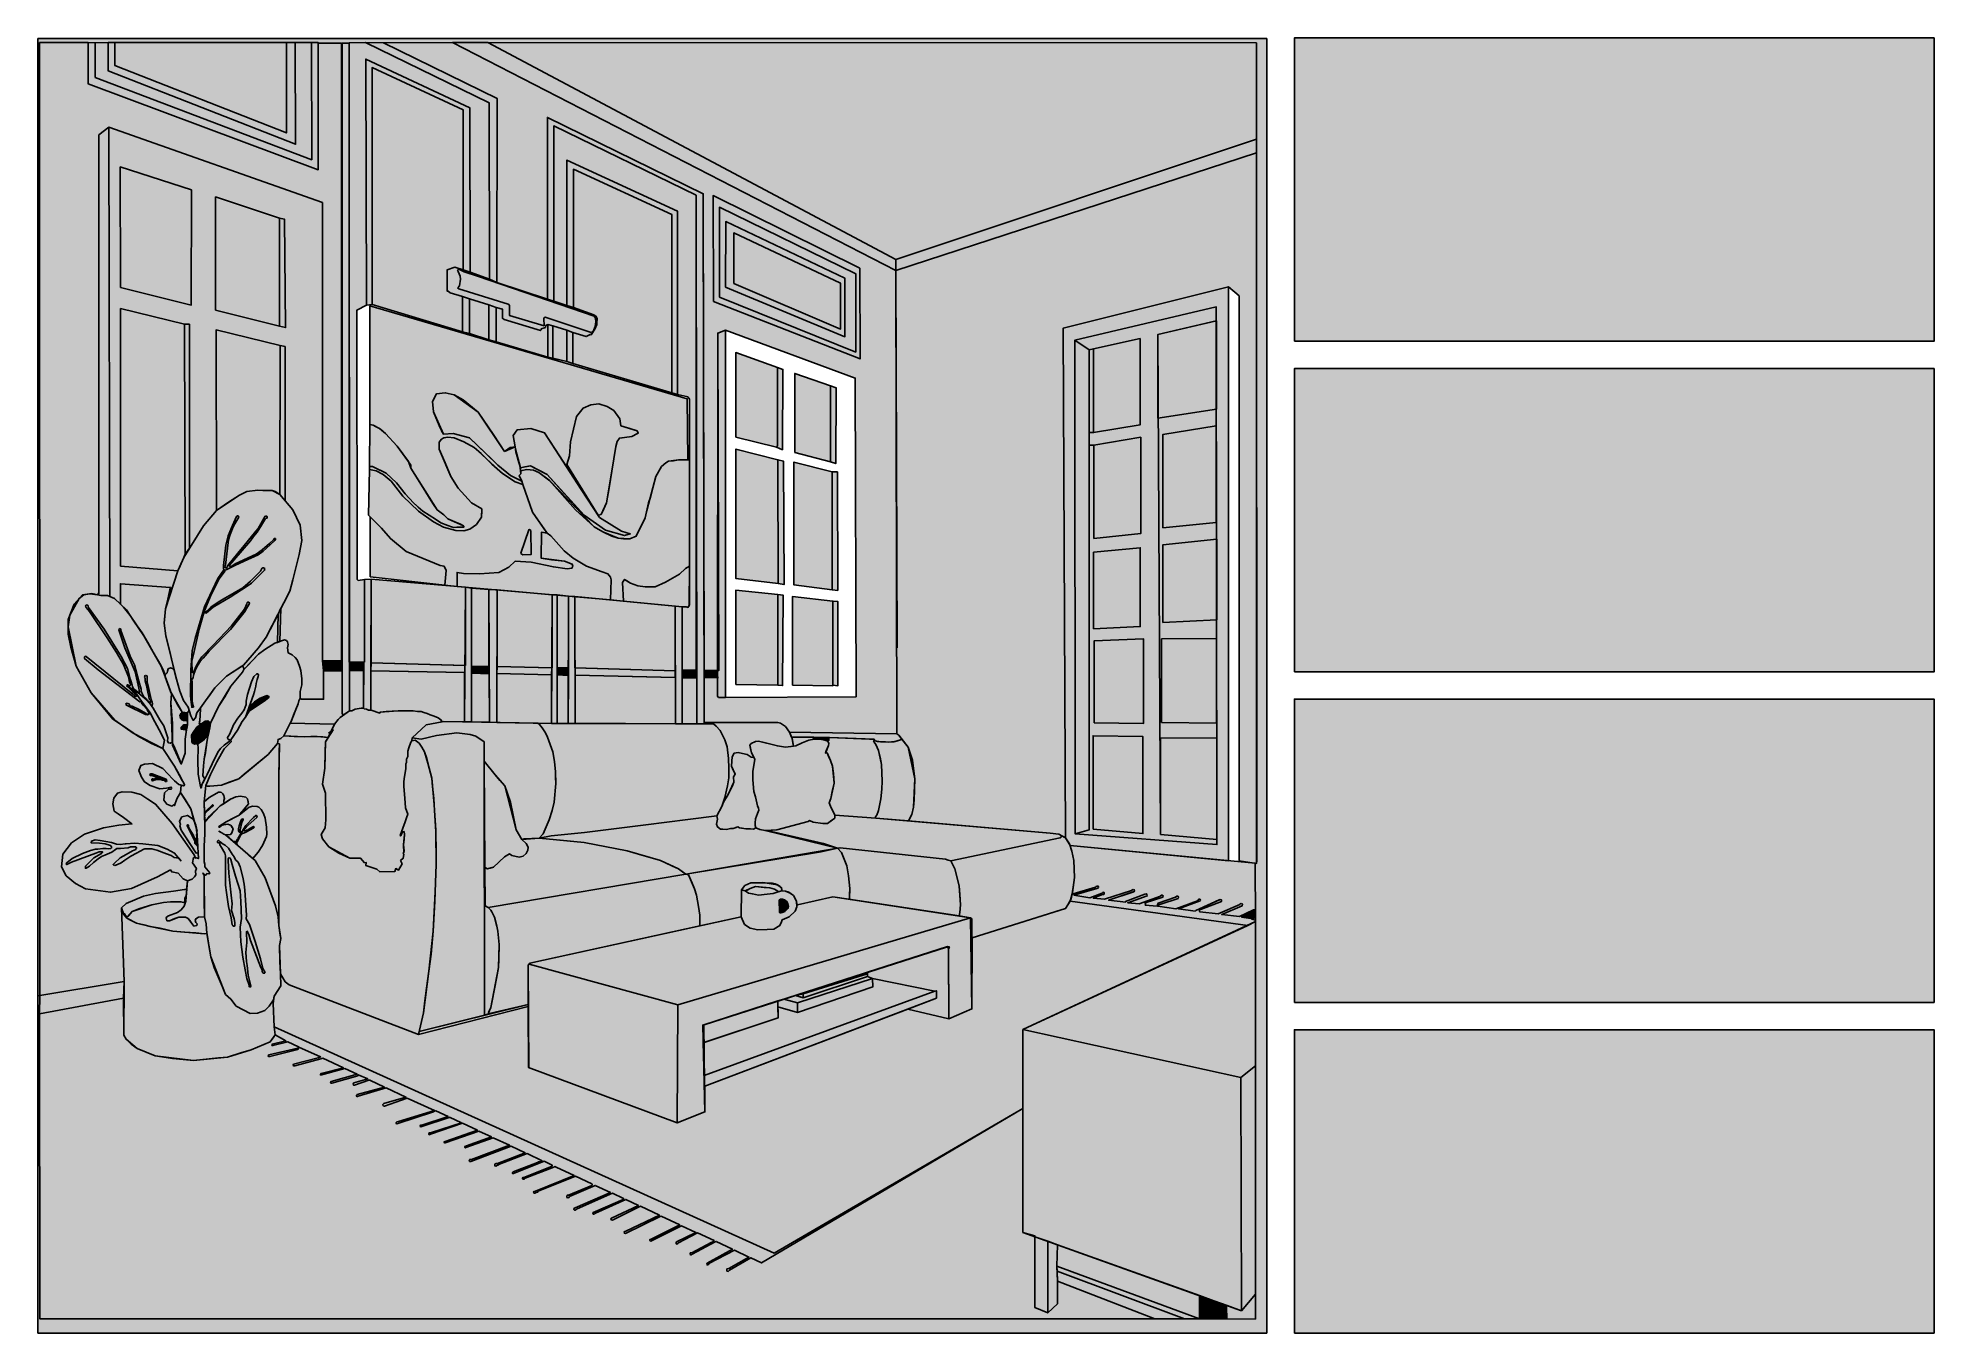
# Model space of a CAD drawing. Header units: millimetres. Extents: x 35.4 to 57.1, y 13.8 to 28.6.
import ezdxf

# ---------------------------------------------------------------- set-up
doc = ezdxf.new("R2010")
doc.units = ezdxf.units.MM
doc.header["$MEASUREMENT"] = 0
picture_1 = doc.add_image_def('image1.jpg', size_in_pixel=(1473, 1552))

msp = doc.modelspace()

# ---------------------------------------------------------------- hatches: boundary and pattern name
h = msp.add_hatch(color=7)
h.dxf.hatch_style = 1
h.paths.add_polyline_path([(49.467, 28.566), (35.411, 28.566), (35.411, 13.757), (49.467, 13.757)])
h.paths.add_polyline_path([(49.246, 18.422), (49.336, 18.464), (49.336, 16.813), (49.171, 16.682), (49.176, 14.013), (49.337, 14.201), (49.337, 13.917), (49.009, 13.919), (48.861, 13.919), (48.697, 13.92), (48.527, 13.92), (48.187, 13.921), (35.432, 13.921), (35.428, 17.409), (36.389, 17.587), (36.395, 17.165), (36.399, 17.778), (36.368, 18.62), (36.421, 18.672), (36.62, 18.755), (36.757, 18.787), (36.961, 18.814), (37.086, 18.83), (37.114, 18.834), (37.122, 18.931), (37.176, 18.951), (37.203, 18.975), (37.219, 19.001), (37.215, 19.042), (37.224, 19.071), (37.179, 19.138), (37.192, 19.196), (37.217, 19.193), (37.249, 19.186), (37.242, 19.249), (37.221, 19.247), (37.051, 19.509), (37.034, 19.561), (37.04, 19.576), (37.03, 19.612), (37.058, 19.661), (37.12, 19.678), (37.191, 19.632), (37.161, 19.756), (37.043, 19.941), (37.05, 20.026), (37.08, 20.019), (37.089, 20.029), (37.077, 20.056), (37.062, 20.077), (36.974, 20.241), (36.838, 20.446), (36.711, 20.501), (36.549, 20.589), (36.388, 20.699), (36.269, 20.781), (36.021, 21.082), (35.848, 21.387), (35.787, 21.602), (35.757, 21.754), (35.757, 21.919), (35.824, 22.095), (35.921, 22.202), (36.028, 22.217), (36.129, 22.193), (36.208, 22.193), (36.287, 22.159), (36.355, 22.095), (36.355, 22.329), (36.929, 22.287), (36.919, 22.26), (36.908, 22.206), (36.898, 22.154), (36.869, 22.041), (37.011, 22.476), (36.356, 22.531), (36.356, 25.477), (37.089, 25.298), (37.096, 22.669), (37.079, 22.629), (37.306, 22.99), (37.455, 23.166), (37.716, 23.344), (37.802, 23.384), (37.926, 23.398), (38.092, 23.395), (38.179, 23.35), (38.181, 25.055), (38.238, 25.043), (38.238, 23.279), (38.326, 23.175), (38.409, 22.998), (38.431, 22.825), (38.399, 22.663), (38.325, 22.374), (38.292, 22.246), (38.157, 21.982), (38.15, 21.658), (38.232, 21.688), (38.254, 21.678), (38.264, 21.665), (38.274, 21.635), (38.266, 21.597), (38.273, 21.539), (38.32, 21.517), (38.354, 21.486), (38.376, 21.458), (38.404, 21.387), (38.419, 21.335), (38.43, 21.243), (38.428, 21.171), (38.411, 21.097), (38.409, 21.03), (38.41, 21.021), (38.419, 21.008), (38.678, 21.008), (38.678, 21.333), (38.665, 21.448), (38.89, 21.448), (38.89, 28.512), (38.971, 28.512), (38.971, 28.518), (39.156, 28.52), (39.362, 28.516), (40.151, 28.519), (40.558, 28.522), (49.348, 28.517), (49.348, 27.416), (49.349, 27.257), (49.349, 19.129), (49.334, 19.132), (49.336, 18.48), (49.293, 18.492), (49.336, 18.51), (49.336, 18.516), (49.332, 18.518), (49.327, 18.519), (49.285, 18.498), (49.178, 18.516), (49.335, 18.588), (49.33, 18.599), (49.314, 18.6), (49.154, 18.522), (48.951, 18.544), (49.185, 18.645), (49.188, 18.662), (49.184, 18.669), (49.173, 18.67), (49.163, 18.667), (49.157, 18.66), (48.912, 18.552), (48.702, 18.574), (48.697, 18.583), (48.697, 18.591), (48.702, 18.602), (48.709, 18.606), (48.72, 18.606), (48.947, 18.693), (48.95, 18.704), (48.947, 18.715), (48.932, 18.717), (48.921, 18.712), (48.653, 18.59), (48.647, 18.585), (48.458, 18.609), (48.704, 18.7), (48.708, 18.708), (48.706, 18.717), (48.703, 18.72), (48.694, 18.72), (48.685, 18.716), (48.678, 18.711), (48.677, 18.706), (48.675, 18.702), (48.426, 18.609), (48.221, 18.64), (48.229, 18.652), (48.235, 18.661), (48.256, 18.663), (48.451, 18.73), (48.457, 18.743), (48.454, 18.753), (48.448, 18.756), (48.436, 18.754), (48.429, 18.748), (48.424, 18.743), (48.224, 18.674), (48.216, 18.659), (48.214, 18.641), (48.077, 18.654), (48.079, 18.668), (48.075, 18.678), (48.276, 18.744), (48.28, 18.755), (48.279, 18.763), (48.273, 18.768), (48.26, 18.766), (48.25, 18.755), (48.006, 18.668), (47.877, 18.68), (48.099, 18.758), (48.096, 18.766), (48.097, 18.774), (48.087, 18.78), (48.073, 18.779), (47.851, 18.695), (47.854, 18.688), (47.657, 18.709), (47.936, 18.802), (47.949, 18.808), (47.952, 18.818), (47.951, 18.828), (47.939, 18.83), (47.929, 18.829), (47.923, 18.825), (47.918, 18.821), (47.61, 18.72), (47.481, 18.732), (47.588, 18.776), (47.601, 18.776), (47.607, 18.785), (47.607, 18.795), (47.602, 18.8), (47.59, 18.798), (47.585, 18.791), (47.443, 18.736), (47.26, 18.767), (47.523, 18.844), (47.535, 18.847), (47.542, 18.857), (47.538, 18.868), (47.526, 18.871), (47.514, 18.866), (47.507, 18.858), (47.25, 18.78), (47.242, 18.782), (47.23, 18.723), (47.218, 18.701), (47.217, 18.697)], flags=16)
h.paths.add_polyline_path([(47.104, 19.421), (45.852, 19.159), (45.897, 19.069), (45.949, 18.874), (45.965, 18.655), (45.954, 18.57), (45.948, 18.529), (46.078, 18.509), (46.09, 18.501), (46.093, 18.491), (46.094, 17.465), (45.829, 17.352), (45.36, 17.463), (43.04, 16.583), (43.04, 16.286), (42.724, 16.162), (41.023, 16.795), (41.019, 17.494), (39.764, 17.171), (38.286, 17.741), (38.238, 17.776), (38.184, 17.868), (38.189, 17.731), (38.113, 17.61), (38.106, 17.569), (38.056, 17.496), (38.006, 17.447), (37.921, 17.416), (37.84, 17.411), (37.678, 17.497), (37.618, 17.577), (37.556, 17.632), (37.387, 18.061), (37.344, 18.327), (37.316, 18.325), (36.953, 18.355), (36.694, 18.409), (36.539, 18.448), (36.428, 18.505), (36.393, 18.547), (36.402, 18.553), (36.422, 18.524), (36.44, 18.521), (36.451, 18.533), (36.489, 18.579), (36.578, 18.614), (36.714, 18.655), (36.848, 18.682), (36.926, 18.691), (37.046, 18.692), (37.077, 18.684), (37.085, 18.685), (37.092, 18.694), (37.09, 18.719), (37.093, 18.732), (37.1, 18.746), (37.107, 18.76), (37.102, 18.699), (37.082, 18.642), (37.049, 18.597), (37.009, 18.567), (36.903, 18.529), (36.886, 18.519), (36.877, 18.507), (36.886, 18.474), (36.917, 18.473), (37.021, 18.515), (37.099, 18.514), (37.13, 18.498), (37.196, 18.412), (37.227, 18.418), (37.233, 18.437), (37.218, 18.452), (37.211, 18.477), (37.216, 18.496), (37.248, 18.515), (37.315, 18.517), (37.312, 18.995), (37.298, 19.019), (37.323, 18.995), (37.335, 19), (37.344, 19.013), (37.366, 19.01), (37.375, 19.014), (37.376, 19.023), (37.322, 19.092), (37.321, 19.121), (37.314, 19.149), (37.313, 19.329), (37.321, 19.465), (37.319, 19.603), (37.312, 19.833), (37.332, 20.021), (37.351, 20.015), (37.379, 20.012), (37.51, 20.025), (37.708, 20.097), (38.043, 20.374), (38.151, 20.5), (38.157, 20.548), (38.19, 20.557), (38.222, 20.588), (38.459, 20.578), (38.604, 20.583), (38.732, 20.572), (38.805, 20.723), (38.847, 20.778), (38.867, 20.799), (38.975, 20.874), (38.975, 21.337), (38.975, 21.433), (39.14, 21.433), (39.139, 21.337), (39.136, 20.905), (39.141, 20.9), (39.169, 20.894), (39.194, 20.884), (39.217, 20.884), (39.217, 21.331), (39.219, 21.361), (39.219, 21.426), (39.223, 22.381), (40.3, 22.291), (40.37, 22.277), (40.569, 22.264), (40.664, 22.259), (41.291, 22.203), (41.349, 22.202), (41.48, 22.187), (41.551, 22.184), (42.701, 22.074), (42.778, 22.065), (42.824, 22.065), (42.843, 22.059), (42.858, 22.071), (42.863, 22.087), (42.863, 24.44), (42.844, 24.469), (42.728, 24.495), (42.662, 24.513), (41.529, 24.849), (41.459, 24.87), (41.301, 24.908), (41.244, 24.923), (40.652, 25.098), (40.569, 25.121), (40.346, 25.191), (40.267, 25.212), (39.234, 25.522), (39.168, 25.517), (39.16, 28.332), (40.352, 27.772), (40.354, 25.894), (40.273, 25.92), (40.178, 25.951), (40.093, 25.921), (40.093, 25.675), (40.105, 25.675), (40.126, 25.656), (40.267, 25.614), (40.346, 25.589), (40.569, 25.518), (40.652, 25.491), (40.724, 25.472), (40.724, 25.366), (40.745, 25.352), (41.158, 25.225), (41.168, 25.234), (41.168, 25.245), (41.216, 25.262), (41.221, 25.284), (41.244, 25.294), (41.301, 25.278), (41.459, 25.23), (41.529, 25.203), (41.683, 25.156), (41.711, 25.172), (41.727, 25.182), (41.739, 25.178), (41.754, 25.201), (41.785, 25.248), (41.804, 25.296), (41.805, 25.313), (41.806, 25.361), (41.797, 25.387), (41.771, 25.407), (41.536, 25.489), (41.461, 25.512), (41.31, 25.562), (41.24, 25.584), (41.239, 27.663), (43.02, 26.791), (43.03, 21.335), (43.184, 21.335), (43.187, 25.197), (43.274, 25.229), (43.274, 21.027), (43.196, 21.027), (43.183, 21.042), (43.183, 21.256), (43.031, 21.256), (43.032, 20.741), (43.874, 20.741), (43.904, 20.736), (43.96, 20.696), (44.007, 20.633), (45.235, 20.613), (45.258, 20.595), (45.289, 20.555), (45.365, 20.46), (45.439, 20.099), (45.427, 19.773), (45.405, 19.69), (45.37, 19.617), (46.987, 19.477), (47.087, 19.463), (47.114, 19.448), (47.113, 19.431)], flags=0)
h.paths.add_polyline_path([(46.078, 18.509), (46.094, 17.465), (45.829, 17.352), (45.827, 18.131), (45.827, 18.152), (45.837, 18.173), (45.828, 18.177), (45.814, 18.179), (43.873, 17.556), (43.875, 17.49), (44.097, 17.425), (44.962, 17.719), (44.957, 17.812), (45.671, 17.67), (45.688, 17.673), (45.688, 17.589), (43.036, 16.581), (43.04, 16.286), (42.724, 16.162), (41.027, 16.793), (41.022, 17.516), (40.576, 17.412), (40.52, 17.395), (39.772, 17.205), (39.82, 17.422), (39.836, 17.557), (39.855, 17.701), (39.882, 17.896), (39.93, 18.354), (39.955, 18.803), (39.958, 18.913), (39.966, 19.117), (39.964, 19.46), (39.964, 19.478), (39.964, 19.495), (39.946, 19.736), (39.943, 19.804), (39.915, 20.105), (39.9, 20.162), (39.885, 20.22), (39.871, 20.276), (39.832, 20.408), (39.803, 20.46), (39.771, 20.504), (39.726, 20.538), (39.686, 20.532), (39.691, 20.565), (39.691, 20.566), (39.853, 20.717), (40.055, 20.754), (40.37, 20.748), (40.37, 21.308), (40.37, 21.383), (40.573, 21.384), (40.573, 21.298), (40.573, 21.298), (40.575, 20.744), (40.66, 20.742), (40.66, 21.302), (40.661, 21.302), (40.662, 21.381), (41.288, 21.367), (41.287, 21.288), (41.285, 20.732), (41.35, 20.732), (41.35, 21.287), (41.349, 21.367), (41.478, 21.367), (41.478, 21.278), (41.479, 21.278), (41.476, 20.732), (41.555, 20.731), (41.555, 21.282), (41.554, 21.368), (42.701, 21.334), (42.701, 21.255), (42.704, 21.255), (42.702, 20.727), (42.778, 20.727), (42.778, 21.254), (42.778, 21.254), (42.778, 21.339), (42.939, 21.339), (42.945, 21.339), (42.945, 21.254), (42.948, 21.254), (42.946, 20.726), (43.139, 20.725), (43.169, 20.7), (43.213, 20.649), (43.267, 20.545), (43.293, 20.463), (43.311, 20.331), (43.315, 20.22), (43.312, 20.108), (43.299, 20.017), (43.268, 19.884), (43.251, 19.832), (43.305, 19.917), (43.358, 20.028), (43.37, 20.058), (43.365, 20.119), (43.386, 20.149), (43.367, 20.19), (43.343, 20.241), (43.349, 20.303), (43.353, 20.348), (43.376, 20.392), (43.42, 20.397), (43.468, 20.388), (43.523, 20.377), (43.57, 20.347), (43.598, 20.343), (43.572, 20.394), (43.56, 20.446), (43.553, 20.482), (43.569, 20.5), (43.618, 20.523), (43.653, 20.528), (43.716, 20.512), (43.869, 20.473), (43.963, 20.46), (44.028, 20.469), (44.052, 20.472), (44.036, 20.559), (44.03, 20.574), (44.029, 20.577), (44.284, 20.573), (44.284, 20.573), (44.464, 20.569), (44.923, 20.553), (44.974, 20.551), (44.98, 20.541), (44.979, 20.534), (44.971, 20.532), (44.969, 20.525), (44.974, 20.517), (44.993, 20.492), (45.025, 20.422), (45.059, 20.261), (45.063, 20.165), (45.066, 20.07), (45.065, 19.981), (45.053, 19.867), (45.026, 19.735), (45.006, 19.68), (44.999, 19.674), (44.99, 19.664), (44.996, 19.649), (44.527, 19.68), (44.525, 19.649), (44.442, 19.588), (44.389, 19.585), (44.279, 19.601), (44.237, 19.619), (44.222, 19.61), (43.861, 19.513), (43.728, 19.506), (43.832, 19.489), (44.398, 19.359), (44.558, 19.303), (44.604, 19.254), (44.663, 19.103), (44.684, 18.986), (44.699, 18.843), (44.694, 18.773), (44.692, 18.73), (44.686, 18.719)], flags=0)
h.paths.add_polyline_path([(47.479, 19.523), (47.479, 20.59), (48.049, 20.58), (48.049, 19.471)], flags=0)
h.paths.add_polyline_path([(48.251, 19.462), (48.251, 20.568), (48.896, 20.561), (48.896, 19.402)], flags=0)
h.paths.add_polyline_path([(47.491, 20.738), (47.491, 21.675), (48.056, 21.7), (48.056, 20.73)], flags=0)
h.paths.add_polyline_path([(48.263, 20.741), (48.263, 21.698), (48.893, 21.701), (48.893, 20.733)], flags=0)
h.paths.add_polyline_path([(47.485, 21.812), (47.485, 22.69), (48.019, 22.741), (48.019, 21.84)], flags=0)
h.paths.add_polyline_path([(48.276, 21.886), (48.276, 22.773), (48.894, 22.838), (48.894, 21.917)], flags=0)
h.paths.add_polyline_path([(44.093, 18.634), (44.071, 18.584), (44.005, 18.519), (43.922, 18.483), (43.915, 18.463), (43.897, 18.418), (43.829, 18.378), (43.751, 18.375), (43.644, 18.37), (43.556, 18.388), (43.491, 18.432), (43.454, 18.517), (43.458, 18.826), (43.497, 18.878), (43.564, 18.906), (43.703, 18.911), (43.723, 18.908), (43.73, 18.908), (43.826, 18.9), (43.861, 18.887), (43.869, 18.886), (43.874, 18.882), (43.883, 18.879), (43.917, 18.851), (43.919, 18.816), (43.962, 18.814), (44.015, 18.791), (44.053, 18.762), (44.089, 18.698)], flags=0)
h.paths.add_polyline_path([(43.995, 18.642), (43.989, 18.614), (43.966, 18.592), (43.953, 18.579), (43.925, 18.569), (43.91, 18.563), (43.898, 18.566), (43.892, 18.573), (43.891, 18.71), (43.903, 18.722), (43.929, 18.721), (43.952, 18.712), (43.974, 18.696), (43.987, 18.673)], flags=0)
h.paths.add_polyline_path([(43.985, 18.648), (43.98, 18.628), (43.972, 18.618), (43.956, 18.595), (43.929, 18.584), (43.923, 18.582), (43.909, 18.587), (43.904, 18.593), (43.909, 18.598), (43.907, 18.704), (43.917, 18.711), (43.929, 18.709), (43.951, 18.695), (43.969, 18.683), (43.978, 18.665)], flags=0)
h.paths.add_polyline_path([(43.879, 18.803), (43.822, 18.784), (43.752, 18.777), (43.654, 18.767), (43.584, 18.781), (43.54, 18.79), (43.505, 18.811), (43.556, 18.843), (43.62, 18.864), (43.719, 18.856), (43.782, 18.851), (43.834, 18.837), (43.875, 18.813)], flags=0)
h.paths.add_polyline_path([(44.504, 21.162), (44.043, 21.167), (44.043, 22.184), (44.504, 22.131)], flags=0)
h.paths.add_polyline_path([(46.815, 14.859), (46.961, 14.807), (47.073, 14.767), (48.697, 14.185), (48.697, 13.92), (47.066, 14.523), (47.072, 14.352), (47.072, 14.09), (46.961, 13.987), (46.815, 14.049)], flags=0)
h.paths.add_polyline_path([(47.487, 22.847), (47.487, 23.914), (48.024, 24.005), (48.024, 22.903)], flags=0)
h.paths.add_polyline_path([(48.276, 22.967), (48.276, 24.035), (48.889, 24.136), (48.889, 23.028)], flags=0)
h.paths.add_polyline_path([(43.875, 21.168), (43.394, 21.177), (43.394, 22.257), (43.875, 22.205)], flags=0)
h.paths.add_polyline_path([(44.494, 22.261), (44.057, 22.316), (44.058, 22.331), (44.058, 23.721), (44.494, 23.608)], flags=0)
h.paths.add_polyline_path([(42.822, 19.006), (40.561, 18.624), (40.527, 18.646), (40.523, 19.086), (40.515, 20.3), (40.64, 20.143), (40.696, 20.08), (40.753, 20.016), (40.816, 19.829), (40.881, 19.514), (40.947, 19.405), (40.974, 19.412), (41.145, 19.419), (41.657, 19.368), (42.15, 19.275), (42.532, 19.163), (42.737, 19.067)], flags=0)
h.paths.add_polyline_path([(43.877, 22.332), (43.395, 22.389), (43.395, 23.869), (43.874, 23.748)], flags=0)
h.paths.add_polyline_path([(47.486, 24.058), (47.486, 25.015), (48.017, 25.133), (48.017, 24.147)], flags=0)
h.paths.add_polyline_path([(48.222, 24.222), (48.222, 25.182), (48.89, 25.337), (48.89, 24.328)], flags=0)
h.paths.add_polyline_path([(44.475, 23.722), (44.068, 23.829), (44.068, 24.735), (44.475, 24.594)], flags=0)
h.paths.add_polyline_path([(41.145, 19.419), (40.947, 19.405), (40.974, 19.412)], flags=0)
h.paths.add_polyline_path([(43.859, 23.893), (43.393, 24.005), (43.393, 24.974), (43.87, 24.803), (43.87, 23.905)], flags=0)
h.paths.add_polyline_path([(44.815, 24.901), (43.139, 25.559), (43.133, 26.77), (44.811, 25.938)], flags=0)
h.paths.add_polyline_path([(44.766, 24.979), (43.205, 25.607), (43.205, 26.637), (44.766, 25.876)], flags=0)
h.paths.add_polyline_path([(44.641, 25.155), (43.276, 25.721), (43.278, 26.473), (44.639, 25.826)], flags=0)
h.paths.add_polyline_path([(44.592, 25.242), (43.37, 25.762), (43.37, 26.342), (44.592, 25.767)], flags=0)
h.paths.add_polyline_path([(40.283, 22.978), (40.204, 22.975), (40.168, 22.973), (40.14, 22.979), (40.098, 22.994), (40.018, 23.027), (39.957, 23.066), (39.815, 23.158), (39.705, 23.256), (39.612, 23.359), (39.511, 23.484), (39.393, 23.594), (39.261, 23.659), (39.239, 23.669), (39.217, 23.67), (39.21, 23.669), (39.205, 23.661), (39.209, 24.15), (39.246, 24.142), (39.279, 24.126), (39.319, 24.106), (39.352, 24.078), (39.386, 24.049), (39.521, 23.902), (39.643, 23.735), (39.678, 23.686), (39.678, 23.65), (39.8, 23.455), (39.878, 23.329), (39.929, 23.248), (39.978, 23.173), (40.053, 23.117), (40.1, 23.07), (40.178, 23.036), (40.243, 23.009), (40.279, 22.993), (40.284, 22.986)], flags=0)
h.paths.add_polyline_path([(38.031, 19.464), (38.024, 19.438), (37.98, 19.333), (37.932, 19.259), (37.871, 19.191), (37.868, 19.186), (37.557, 19.455), (37.613, 19.46), (37.628, 19.478), (37.646, 19.526), (37.617, 19.566), (37.603, 19.573), (37.582, 19.579), (37.521, 19.57), (37.483, 19.543), (37.478, 19.55), (37.564, 19.607), (37.713, 19.683), (37.827, 19.774), (37.871, 19.785), (37.917, 19.781), (37.937, 19.774), (37.949, 19.763), (37.966, 19.746), (37.993, 19.702), (38.011, 19.649), (38.026, 19.545)], flags=0)
h.paths.add_polyline_path([(38.003, 17.873), (37.99, 17.874), (37.985, 17.878), (37.977, 17.894), (37.976, 17.913), (37.962, 17.939), (37.844, 18.249), (37.824, 18.317), (37.81, 18.346), (37.807, 18.353), (37.803, 18.354), (37.8, 18.352), (37.795, 18.348), (37.8, 18.224), (37.789, 18.111), (37.795, 18.008), (37.804, 17.962), (37.815, 17.85), (37.838, 17.758), (37.846, 17.725), (37.844, 17.717), (37.834, 17.717), (37.827, 17.721), (37.826, 17.728), (37.825, 17.75), (37.801, 17.814), (37.781, 17.914), (37.753, 18.059), (37.732, 18.233), (37.724, 18.399), (37.738, 18.501), (37.732, 18.695), (37.726, 18.817), (37.669, 18.982), (37.633, 19.116), (37.617, 19.175), (37.609, 19.191), (37.6, 19.193), (37.592, 19.19), (37.588, 19.182), (37.586, 19.163), (37.596, 19.02), (37.601, 18.943), (37.62, 18.768), (37.631, 18.669), (37.626, 18.593), (37.654, 18.494), (37.664, 18.455), (37.665, 18.417), (37.657, 18.413), (37.645, 18.413), (37.64, 18.419), (37.634, 18.426), (37.621, 18.508), (37.59, 18.637), (37.568, 18.798), (37.556, 18.882), (37.556, 19.037), (37.557, 19.216), (37.549, 19.248), (37.512, 19.312), (37.493, 19.343), (37.493, 19.356), (37.49, 19.361), (37.485, 19.364), (37.48, 19.366), (37.47, 19.366), (37.465, 19.375), (37.466, 19.382), (37.467, 19.389), (37.476, 19.394), (37.489, 19.386), (37.497, 19.377), (37.528, 19.35), (37.554, 19.338), (37.589, 19.304), (37.634, 19.237), (37.655, 19.206), (37.67, 19.172), (37.701, 19.143), (37.723, 19.089), (37.756, 18.974), (37.769, 18.891), (37.777, 18.822), (37.798, 18.536), (37.793, 18.494), (37.831, 18.43), (37.896, 18.238), (37.958, 18.038), (37.982, 17.929), (38.011, 17.879)], flags=0)
h.paths.add_polyline_path([(37.917, 19.666), (37.915, 19.659), (37.913, 19.655), (37.815, 19.567), (37.792, 19.546), (37.769, 19.518), (37.766, 19.513), (37.768, 19.508), (37.769, 19.504), (37.773, 19.5), (37.777, 19.501), (37.797, 19.505), (37.798, 19.509), (37.799, 19.516), (37.811, 19.512), (37.814, 19.513), (37.816, 19.517), (37.868, 19.549), (37.873, 19.551), (37.875, 19.551), (37.883, 19.549), (37.883, 19.543), (37.879, 19.536), (37.797, 19.491), (37.773, 19.478), (37.75, 19.471), (37.732, 19.46), (37.703, 19.396), (37.699, 19.387), (37.69, 19.375), (37.683, 19.372), (37.685, 19.367), (37.691, 19.344), (37.65, 19.381), (37.682, 19.38), (37.686, 19.385), (37.687, 19.396), (37.688, 19.403), (37.694, 19.405), (37.7, 19.404), (37.702, 19.417), (37.703, 19.426), (37.708, 19.432), (37.734, 19.477), (37.728, 19.481), (37.712, 19.49), (37.705, 19.502), (37.706, 19.526), (37.713, 19.558), (37.728, 19.607), (37.739, 19.633), (37.744, 19.637), (37.758, 19.639), (37.76, 19.632), (37.742, 19.596), (37.725, 19.514), (37.722, 19.499), (37.725, 19.496), (37.729, 19.495), (37.733, 19.494), (37.735, 19.489), (37.739, 19.486), (37.742, 19.486), (37.747, 19.487), (37.749, 19.489), (37.755, 19.511), (37.788, 19.563), (37.876, 19.656), (37.902, 19.679), (37.915, 19.676)], flags=0)
h.paths.add_polyline_path([(37.767, 21.348), (37.752, 21.316), (37.618, 21.159), (37.547, 21.036), (37.477, 20.923), (37.386, 20.734), (37.376, 20.681), (37.366, 20.626), (37.356, 20.587), (37.314, 20.321), (37.305, 20.245), (37.298, 20.131), (37.311, 20.107), (37.321, 20.097), (37.287, 20.032), (37.281, 19.998), (37.274, 19.995), (37.269, 20.011), (37.244, 20.151), (37.24, 20.316), (37.243, 20.446), (37.241, 20.498), (37.205, 20.493), (37.178, 20.507), (37.173, 20.521), (37.167, 20.596), (37.227, 20.687), (37.281, 20.727), (37.258, 20.729), (37.268, 20.813), (37.272, 20.909), (37.435, 21.137), (37.568, 21.273), (37.743, 21.387), (37.753, 21.383), (37.763, 21.372)], flags=0)
h.paths.add_polyline_path([(37.416, 19.787), (37.333, 19.712), (37.325, 19.705), (37.322, 19.696), (37.322, 19.689), (37.322, 19.677), (37.317, 19.669), (37.315, 19.736), (37.326, 19.725), (37.331, 19.726), (37.335, 19.732), (37.408, 19.799), (37.413, 19.799), (37.415, 19.797), (37.419, 19.791)], flags=0)
h.paths.add_polyline_path([(38.003, 22.483), (37.854, 22.334), (37.806, 22.301), (37.608, 22.174), (37.415, 22.06), (37.341, 21.995), (37.333, 21.994), (37.326, 21.996), (37.31, 21.996), (37.256, 21.81), (37.197, 21.555), (37.171, 21.442), (37.176, 21.322), (37.177, 21.313), (37.189, 21.315), (37.216, 21.38), (37.254, 21.449), (37.286, 21.492), (37.414, 21.626), (37.626, 21.848), (37.773, 22.04), (37.801, 22.101), (37.803, 22.114), (37.809, 22.119), (37.822, 22.118), (37.828, 22.113), (37.831, 22.105), (37.787, 22.027), (37.78, 22.016), (37.614, 21.807), (37.371, 21.557), (37.3, 21.478), (37.266, 21.44), (37.24, 21.396), (37.212, 21.348), (37.191, 21.284), (37.187, 21.251), (37.173, 21.234), (37.176, 21.204), (37.176, 21.144), (37.177, 20.986), (37.185, 20.933), (37.19, 20.927), (37.19, 20.919), (37.182, 20.916), (37.176, 20.916), (37.171, 20.916), (37.17, 20.921), (37.164, 20.976), (37.156, 21.046), (37.159, 21.339), (37.176, 21.563), (37.208, 21.702), (37.318, 22.064), (37.469, 22.39), (37.539, 22.488), (37.533, 22.506), (37.535, 22.538), (37.562, 22.77), (37.587, 22.877), (37.637, 22.995), (37.683, 23.1), (37.692, 23.105), (37.701, 23.105), (37.707, 23.1), (37.708, 23.091), (37.662, 23.014), (37.643, 22.98), (37.611, 22.891), (37.59, 22.831), (37.578, 22.738), (37.558, 22.542), (37.55, 22.527), (37.552, 22.516), (37.561, 22.508), (37.574, 22.517), (37.583, 22.537), (37.699, 22.679), (37.771, 22.767), (37.855, 22.869), (37.905, 22.931), (37.93, 22.961), (37.961, 23.015), (37.998, 23.082), (38.008, 23.099), (38.016, 23.104), (38.027, 23.103), (38.032, 23.097), (38.032, 23.089), (38.031, 23.079), (38.015, 23.074), (37.97, 22.999), (37.92, 22.918), (37.878, 22.871), (37.842, 22.819), (37.726, 22.684), (37.601, 22.541), (37.605, 22.532), (37.614, 22.528), (37.623, 22.528), (37.639, 22.539), (37.668, 22.558), (37.907, 22.667), (37.976, 22.717), (38.059, 22.789), (38.107, 22.832), (38.114, 22.846), (38.122, 22.848), (38.127, 22.845), (38.13, 22.838), (38.123, 22.826), (38.022, 22.733), (37.988, 22.702), (37.93, 22.66), (37.771, 22.586), (37.663, 22.536), (37.572, 22.493), (37.554, 22.486), (37.55, 22.479), (37.55, 22.472), (37.485, 22.384), (37.451, 22.317), (37.397, 22.215), (37.347, 22.095), (37.317, 22.021), (37.314, 22.014), (37.32, 22.006), (37.328, 22.005), (37.345, 22.02), (37.389, 22.062), (37.471, 22.119), (37.549, 22.164), (37.655, 22.225), (37.755, 22.283), (37.842, 22.357), (37.955, 22.473), (37.973, 22.505), (37.984, 22.513), (37.992, 22.513), (38, 22.509), (38.005, 22.502), (38.004, 22.492)], flags=0)
h.paths.add_polyline_path([(37.239, 19.331), (37.229, 19.333), (37.207, 19.356), (37.204, 19.384), (37.12, 19.553), (37.116, 19.567), (37.123, 19.572), (37.131, 19.571), (37.132, 19.556), (37.139, 19.537), (37.18, 19.47), (37.191, 19.453), (37.195, 19.434), (37.21, 19.412), (37.222, 19.41), (37.228, 19.417), (37.228, 19.433), (37.225, 19.46), (37.233, 19.47), (37.234, 19.458), (37.238, 19.369), (37.239, 19.345)], flags=0)
h.paths.add_polyline_path([(38.179, 23.35), (38.126, 23.383), (38.092, 23.395), (37.984, 23.397), (37.926, 23.398), (37.802, 23.384), (37.716, 23.344), (37.589, 23.263), (37.455, 23.166), (37.448, 25.233), (38.181, 25.055)], flags=0)
h.paths.add_polyline_path([(37.022, 19.188), (36.97, 19.197), (36.934, 19.221), (36.883, 19.241), (36.773, 19.282), (36.739, 19.289), (36.714, 19.298), (36.689, 19.298), (36.634, 19.297), (36.622, 19.292), (36.537, 19.247), (36.472, 19.214), (36.404, 19.168), (36.364, 19.135), (36.321, 19.118), (36.292, 19.106), (36.278, 19.108), (36.27, 19.116), (36.287, 19.133), (36.35, 19.193), (36.421, 19.232), (36.494, 19.273), (36.532, 19.29), (36.532, 19.3), (36.541, 19.308), (36.53, 19.32), (36.471, 19.32), (36.444, 19.309), (36.356, 19.301), (36.313, 19.302), (36.298, 19.289), (36.256, 19.257), (36.175, 19.225), (36.139, 19.209), (36.101, 19.181), (36.046, 19.14), (36, 19.097), (35.964, 19.074), (35.954, 19.075), (35.956, 19.099), (35.989, 19.132), (36.051, 19.194), (36.138, 19.243), (36.15, 19.255), (36.151, 19.262), (36.142, 19.262), (36.11, 19.261), (36.074, 19.247), (35.796, 19.145), (35.742, 19.116), (35.736, 19.122), (35.738, 19.135), (35.759, 19.152), (35.803, 19.187), (35.92, 19.244), (36.014, 19.277), (36.068, 19.291), (36.098, 19.294), (36.153, 19.301), (36.19, 19.302), (36.216, 19.298), (36.245, 19.302), (36.253, 19.307), (36.254, 19.318), (36.242, 19.336), (36.181, 19.352), (36.116, 19.362), (36.02, 19.366), (36.023, 19.386), (36.067, 19.4), (36.122, 19.391), (36.251, 19.368), (36.311, 19.351), (36.352, 19.346), (36.41, 19.355), (36.42, 19.353), (36.514, 19.36), (36.61, 19.354), (36.781, 19.335), (36.888, 19.293), (36.974, 19.248)], flags=16)
h.paths.add_polyline_path([(37.095, 20.39), (37.05, 20.266), (36.951, 20.483), (36.933, 20.967), (36.937, 21.07), (36.927, 21.098), (36.867, 21.263), (36.865, 21.288), (36.888, 21.309), (36.902, 21.356), (36.928, 21.367), (36.95, 21.358), (36.97, 21.341), (36.996, 21.236), (37.036, 21.101), (37.078, 20.994), (37.129, 20.916), (37.141, 20.879), (37.123, 20.853), (37.061, 20.861), (37.044, 20.846), (37.034, 20.822), (37.037, 20.807), (37.041, 20.789), (37.058, 20.771), (37.076, 20.765), (37.091, 20.765), (37.11, 20.761), (37.122, 20.774), (37.122, 20.716), (37.113, 20.673), (37.11, 20.657), (37.095, 20.553)], flags=0)
h.paths.add_polyline_path([(36.885, 20.078), (36.88, 20.068), (36.866, 20.068), (36.855, 20.08), (36.836, 20.084), (36.824, 20.087), (36.762, 20.091), (36.756, 20.086), (36.731, 20.08), (36.726, 20.073), (36.715, 20.079), (36.714, 20.09), (36.719, 20.096), (36.73, 20.096), (36.738, 20.091), (36.752, 20.101), (36.765, 20.112), (36.766, 20.116), (36.747, 20.124), (36.724, 20.133), (36.696, 20.137), (36.692, 20.145), (36.695, 20.152), (36.702, 20.155), (36.716, 20.154), (36.876, 20.094), (36.881, 20.087)], flags=0)
h.paths.add_polyline_path([(38.176, 25.277), (37.444, 25.459), (37.444, 26.755), (38.176, 26.51)], flags=0)
h.paths.add_polyline_path([(38.618, 27.066), (35.986, 28.048), (35.986, 28.519), (36.067, 28.518), (36.214, 28.521), (36.291, 28.521), (38.254, 28.521), (38.354, 28.52), (38.541, 28.52), (38.618, 28.52)], flags=16)
h = msp.add_hatch(color=7)
h.dxf.hatch_style = 1
h.paths.add_polyline_path([(49.467, 28.566), (35.411, 28.566), (35.411, 13.757), (49.467, 13.757)])
h.paths.add_polyline_path([(48.702, 18.574), (48.697, 18.583), (48.697, 18.591), (48.702, 18.602), (48.709, 18.606), (48.72, 18.606), (48.947, 18.693), (48.95, 18.704), (48.947, 18.715), (48.932, 18.717), (48.921, 18.712), (48.653, 18.59), (48.647, 18.585), (48.458, 18.609), (48.704, 18.7), (48.708, 18.708), (48.706, 18.717), (48.703, 18.72), (48.694, 18.72), (48.685, 18.716), (48.678, 18.711), (48.677, 18.706), (48.675, 18.702), (48.426, 18.609), (48.221, 18.64), (48.229, 18.652), (48.235, 18.661), (48.256, 18.663), (48.451, 18.73), (48.457, 18.743), (48.454, 18.753), (48.448, 18.756), (48.436, 18.754), (48.429, 18.748), (48.424, 18.743), (48.224, 18.674), (48.216, 18.659), (48.214, 18.641), (48.077, 18.654), (48.079, 18.668), (48.075, 18.678), (48.276, 18.744), (48.28, 18.755), (48.279, 18.763), (48.273, 18.768), (48.26, 18.766), (48.25, 18.755), (48.006, 18.668), (47.877, 18.68), (48.099, 18.758), (48.096, 18.766), (48.097, 18.774), (48.087, 18.78), (48.073, 18.779), (47.851, 18.695), (47.854, 18.688), (47.657, 18.709), (47.936, 18.802), (47.949, 18.808), (47.952, 18.818), (47.951, 18.828), (47.939, 18.83), (47.929, 18.829), (47.923, 18.825), (47.918, 18.821), (47.61, 18.72), (47.481, 18.732), (47.588, 18.776), (47.601, 18.776), (47.607, 18.785), (47.607, 18.795), (47.602, 18.8), (47.59, 18.798), (47.585, 18.791), (47.443, 18.736), (47.26, 18.767), (47.523, 18.844), (47.535, 18.847), (47.542, 18.857), (47.538, 18.868), (47.526, 18.871), (47.514, 18.866), (47.507, 18.858), (47.25, 18.78), (47.242, 18.782), (47.23, 18.723), (47.218, 18.701), (47.217, 18.697), (49.246, 18.422), (49.336, 18.464), (49.336, 16.813), (49.171, 16.682), (49.176, 14.013), (49.337, 14.201), (49.337, 13.917), (49.009, 13.919), (48.861, 13.919), (48.697, 13.92), (48.527, 13.92), (48.187, 13.921), (35.432, 13.921), (35.428, 17.409), (36.389, 17.587), (36.395, 17.165), (36.399, 17.778), (36.368, 18.62), (36.421, 18.672), (36.62, 18.755), (36.757, 18.787), (36.961, 18.814), (37.086, 18.83), (37.114, 18.834), (37.122, 18.931), (37.176, 18.951), (37.203, 18.975), (37.219, 19.001), (37.215, 19.042), (37.224, 19.071), (37.179, 19.138), (37.192, 19.196), (37.217, 19.193), (37.249, 19.186), (37.242, 19.249), (37.221, 19.247), (37.051, 19.509), (37.034, 19.561), (37.04, 19.576), (37.03, 19.612), (37.058, 19.661), (37.12, 19.678), (37.191, 19.632), (37.161, 19.756), (37.043, 19.941), (37.05, 20.026), (37.08, 20.019), (37.089, 20.029), (37.077, 20.056), (37.062, 20.077), (36.974, 20.241), (36.838, 20.446), (36.711, 20.501), (36.549, 20.589), (36.388, 20.699), (36.269, 20.781), (36.021, 21.082), (35.848, 21.387), (35.787, 21.602), (35.757, 21.754), (35.757, 21.919), (35.824, 22.095), (35.921, 22.202), (36.028, 22.217), (36.129, 22.193), (36.208, 22.193), (36.287, 22.159), (36.355, 22.095), (36.355, 22.329), (36.929, 22.287), (36.919, 22.26), (36.908, 22.206), (36.898, 22.154), (36.869, 22.041), (37.011, 22.476), (36.356, 22.531), (36.356, 25.477), (37.089, 25.298), (37.096, 22.669), (37.079, 22.629), (37.306, 22.99), (37.455, 23.166), (37.716, 23.344), (37.802, 23.384), (37.926, 23.398), (38.092, 23.395), (38.179, 23.35), (38.181, 25.055), (38.238, 25.043), (38.238, 23.279), (38.326, 23.175), (38.409, 22.998), (38.431, 22.825), (38.399, 22.663), (38.325, 22.374), (38.292, 22.246), (38.157, 21.982), (38.15, 21.658), (38.232, 21.688), (38.254, 21.678), (38.264, 21.665), (38.274, 21.635), (38.266, 21.597), (38.273, 21.539), (38.32, 21.517), (38.354, 21.486), (38.376, 21.458), (38.404, 21.387), (38.419, 21.335), (38.43, 21.243), (38.428, 21.171), (38.411, 21.097), (38.409, 21.03), (38.41, 21.021), (38.419, 21.008), (38.678, 21.008), (38.678, 21.333), (38.665, 21.448), (38.89, 21.448), (38.89, 28.512), (38.971, 28.512), (38.971, 28.518), (39.156, 28.52), (39.362, 28.516), (40.151, 28.519), (40.558, 28.522), (49.348, 28.517), (49.348, 27.416), (49.349, 27.257), (49.349, 19.129), (49.334, 19.132), (49.336, 18.48), (49.293, 18.492), (49.336, 18.51), (49.336, 18.516), (49.332, 18.518), (49.327, 18.519), (49.285, 18.498), (49.178, 18.516), (49.335, 18.588), (49.33, 18.599), (49.314, 18.6), (49.154, 18.522), (48.951, 18.544), (49.185, 18.645), (49.188, 18.662), (49.184, 18.669), (49.173, 18.67), (49.163, 18.667), (49.157, 18.66), (48.912, 18.552)], flags=16)
h.paths.add_polyline_path([(48.251, 19.462), (48.251, 20.568), (48.896, 20.561), (48.896, 19.402)], flags=0)
h.paths.add_polyline_path([(48.049, 19.471), (47.479, 19.523), (47.479, 20.59), (48.049, 20.58)], flags=0)
h.paths.add_polyline_path([(47.113, 19.431), (47.104, 19.421), (45.852, 19.159), (45.897, 19.069), (45.949, 18.874), (45.965, 18.655), (45.954, 18.57), (45.948, 18.529), (46.078, 18.509), (46.09, 18.501), (46.093, 18.491), (46.094, 17.465), (45.829, 17.352), (45.36, 17.463), (43.04, 16.583), (43.04, 16.286), (42.724, 16.162), (41.023, 16.795), (41.019, 17.494), (39.764, 17.171), (38.286, 17.741), (38.238, 17.776), (38.184, 17.868), (38.189, 17.731), (38.113, 17.61), (38.106, 17.569), (38.056, 17.496), (38.006, 17.447), (37.921, 17.416), (37.84, 17.411), (37.678, 17.497), (37.618, 17.577), (37.556, 17.632), (37.387, 18.061), (37.344, 18.327), (37.316, 18.325), (36.953, 18.355), (36.694, 18.409), (36.539, 18.448), (36.428, 18.505), (36.393, 18.547), (36.402, 18.553), (36.422, 18.524), (36.44, 18.521), (36.451, 18.533), (36.489, 18.579), (36.578, 18.614), (36.714, 18.655), (36.848, 18.682), (36.926, 18.691), (37.046, 18.692), (37.077, 18.684), (37.085, 18.685), (37.092, 18.694), (37.09, 18.719), (37.093, 18.732), (37.1, 18.746), (37.107, 18.76), (37.102, 18.699), (37.082, 18.642), (37.049, 18.597), (37.009, 18.567), (36.903, 18.529), (36.886, 18.519), (36.877, 18.507), (36.886, 18.474), (36.917, 18.473), (37.021, 18.515), (37.099, 18.514), (37.13, 18.498), (37.196, 18.412), (37.227, 18.418), (37.233, 18.437), (37.218, 18.452), (37.211, 18.477), (37.216, 18.496), (37.248, 18.515), (37.315, 18.517), (37.312, 18.995), (37.298, 19.019), (37.323, 18.995), (37.335, 19), (37.344, 19.013), (37.366, 19.01), (37.375, 19.014), (37.376, 19.023), (37.322, 19.092), (37.321, 19.121), (37.314, 19.149), (37.313, 19.329), (37.321, 19.465), (37.319, 19.603), (37.312, 19.833), (37.332, 20.021), (37.351, 20.015), (37.379, 20.012), (37.51, 20.025), (37.708, 20.097), (38.043, 20.374), (38.151, 20.5), (38.157, 20.548), (38.19, 20.557), (38.222, 20.588), (38.459, 20.578), (38.604, 20.583), (38.732, 20.572), (38.805, 20.723), (38.847, 20.778), (38.867, 20.799), (38.975, 20.874), (38.975, 21.337), (38.975, 21.433), (39.14, 21.433), (39.139, 21.337), (39.136, 20.905), (39.141, 20.9), (39.169, 20.894), (39.194, 20.884), (39.217, 20.884), (39.217, 21.331), (39.219, 21.361), (39.219, 21.426), (39.223, 22.381), (40.3, 22.291), (40.37, 22.277), (40.569, 22.264), (40.664, 22.259), (41.291, 22.203), (41.349, 22.202), (41.48, 22.187), (41.551, 22.184), (42.701, 22.074), (42.778, 22.065), (42.824, 22.065), (42.843, 22.059), (42.858, 22.071), (42.863, 22.087), (42.863, 24.44), (42.844, 24.469), (42.728, 24.495), (42.662, 24.513), (41.529, 24.849), (41.459, 24.87), (41.301, 24.908), (41.244, 24.923), (40.652, 25.098), (40.569, 25.121), (40.346, 25.191), (40.267, 25.212), (39.234, 25.522), (39.168, 25.517), (39.16, 28.332), (40.352, 27.772), (40.354, 25.894), (40.273, 25.92), (40.178, 25.951), (40.093, 25.921), (40.093, 25.675), (40.105, 25.675), (40.126, 25.656), (40.267, 25.614), (40.346, 25.589), (40.569, 25.518), (40.652, 25.491), (40.724, 25.472), (40.724, 25.366), (40.745, 25.352), (41.158, 25.225), (41.168, 25.234), (41.168, 25.245), (41.216, 25.262), (41.221, 25.284), (41.244, 25.294), (41.301, 25.278), (41.459, 25.23), (41.529, 25.203), (41.683, 25.156), (41.711, 25.172), (41.727, 25.182), (41.739, 25.178), (41.754, 25.201), (41.785, 25.248), (41.804, 25.296), (41.805, 25.313), (41.806, 25.361), (41.797, 25.387), (41.771, 25.407), (41.536, 25.489), (41.461, 25.512), (41.31, 25.562), (41.24, 25.584), (41.239, 27.663), (43.02, 26.791), (43.03, 21.335), (43.184, 21.335), (43.187, 25.197), (43.274, 25.229), (43.274, 21.027), (43.196, 21.027), (43.183, 21.042), (43.183, 21.256), (43.031, 21.256), (43.032, 20.741), (43.874, 20.741), (43.904, 20.736), (43.96, 20.696), (44.007, 20.633), (45.235, 20.613), (45.258, 20.595), (45.289, 20.555), (45.365, 20.46), (45.439, 20.099), (45.427, 19.773), (45.405, 19.69), (45.37, 19.617), (46.987, 19.477), (47.087, 19.463), (47.114, 19.448)], flags=0)
h.paths.add_polyline_path([(46.094, 17.465), (45.829, 17.352), (45.827, 18.131), (45.827, 18.152), (45.837, 18.173), (45.828, 18.177), (45.814, 18.179), (43.873, 17.556), (43.875, 17.49), (44.097, 17.425), (44.962, 17.719), (44.957, 17.812), (45.671, 17.67), (45.688, 17.673), (45.688, 17.589), (43.036, 16.581), (43.04, 16.286), (42.724, 16.162), (41.027, 16.793), (41.022, 17.516), (40.576, 17.412), (40.52, 17.395), (39.772, 17.205), (39.82, 17.422), (39.836, 17.557), (39.855, 17.701), (39.882, 17.896), (39.93, 18.354), (39.955, 18.803), (39.958, 18.913), (39.966, 19.117), (39.964, 19.46), (39.964, 19.478), (39.964, 19.495), (39.946, 19.736), (39.943, 19.804), (39.915, 20.105), (39.9, 20.162), (39.885, 20.22), (39.871, 20.276), (39.832, 20.408), (39.803, 20.46), (39.771, 20.504), (39.726, 20.538), (39.686, 20.532), (39.691, 20.565), (39.691, 20.566), (39.853, 20.717), (40.055, 20.754), (40.37, 20.748), (40.37, 21.308), (40.37, 21.383), (40.573, 21.384), (40.573, 21.298), (40.573, 21.298), (40.575, 20.744), (40.66, 20.742), (40.66, 21.302), (40.661, 21.302), (40.662, 21.381), (41.288, 21.367), (41.287, 21.288), (41.285, 20.732), (41.35, 20.732), (41.35, 21.287), (41.349, 21.367), (41.478, 21.367), (41.478, 21.278), (41.479, 21.278), (41.476, 20.732), (41.555, 20.731), (41.555, 21.282), (41.554, 21.368), (42.701, 21.334), (42.701, 21.255), (42.704, 21.255), (42.702, 20.727), (42.778, 20.727), (42.778, 21.254), (42.778, 21.254), (42.778, 21.339), (42.939, 21.339), (42.945, 21.339), (42.945, 21.254), (42.948, 21.254), (42.946, 20.726), (43.139, 20.725), (43.169, 20.7), (43.213, 20.649), (43.267, 20.545), (43.293, 20.463), (43.311, 20.331), (43.315, 20.22), (43.312, 20.108), (43.299, 20.017), (43.268, 19.884), (43.251, 19.832), (43.305, 19.917), (43.358, 20.028), (43.37, 20.058), (43.365, 20.119), (43.386, 20.149), (43.367, 20.19), (43.343, 20.241), (43.349, 20.303), (43.353, 20.348), (43.376, 20.392), (43.42, 20.397), (43.468, 20.388), (43.523, 20.377), (43.57, 20.347), (43.598, 20.343), (43.572, 20.394), (43.56, 20.446), (43.553, 20.482), (43.569, 20.5), (43.618, 20.523), (43.653, 20.528), (43.716, 20.512), (43.869, 20.473), (43.963, 20.46), (44.028, 20.469), (44.052, 20.472), (44.036, 20.559), (44.03, 20.574), (44.029, 20.577), (44.284, 20.573), (44.284, 20.573), (44.464, 20.569), (44.923, 20.553), (44.974, 20.551), (44.98, 20.541), (44.979, 20.534), (44.971, 20.532), (44.969, 20.525), (44.974, 20.517), (44.993, 20.492), (45.025, 20.422), (45.059, 20.261), (45.063, 20.165), (45.066, 20.07), (45.065, 19.981), (45.053, 19.867), (45.026, 19.735), (45.006, 19.68), (44.999, 19.674), (44.99, 19.664), (44.996, 19.649), (44.527, 19.68), (44.525, 19.649), (44.442, 19.588), (44.389, 19.585), (44.279, 19.601), (44.237, 19.619), (44.222, 19.61), (43.861, 19.513), (43.728, 19.506), (43.832, 19.489), (44.398, 19.359), (44.558, 19.303), (44.604, 19.254), (44.663, 19.103), (44.684, 18.986), (44.699, 18.843), (44.694, 18.773), (44.692, 18.73), (44.686, 18.719), (46.078, 18.509)], flags=0)
h.paths.add_polyline_path([(48.263, 20.741), (48.263, 21.698), (48.893, 21.701), (48.893, 20.733)], flags=0)
h.paths.add_polyline_path([(48.056, 20.73), (47.491, 20.738), (47.491, 21.675), (48.056, 21.7)], flags=0)
h.paths.add_polyline_path([(48.276, 21.886), (48.276, 22.773), (48.894, 22.838), (48.894, 21.917)], flags=0)
h.paths.add_polyline_path([(48.019, 21.84), (47.485, 21.812), (47.485, 22.69), (48.019, 22.741)], flags=0)
h.paths.add_polyline_path([(48.697, 14.185), (48.697, 13.92), (47.066, 14.523), (47.072, 14.352), (47.072, 14.09), (46.961, 13.987), (46.815, 14.049), (46.815, 14.859), (46.961, 14.807), (47.073, 14.767)], flags=0)
h.paths.add_polyline_path([(48.024, 22.903), (47.487, 22.847), (47.487, 23.914), (48.024, 24.005)], flags=0)
h.paths.add_polyline_path([(48.276, 22.967), (48.276, 24.035), (48.889, 24.136), (48.889, 23.028)], flags=0)
h.paths.add_polyline_path([(44.093, 18.634), (44.071, 18.584), (44.005, 18.519), (43.922, 18.483), (43.915, 18.463), (43.897, 18.418), (43.829, 18.378), (43.751, 18.375), (43.644, 18.37), (43.556, 18.388), (43.491, 18.432), (43.454, 18.517), (43.458, 18.826), (43.497, 18.878), (43.564, 18.906), (43.703, 18.911), (43.723, 18.908), (43.73, 18.908), (43.826, 18.9), (43.861, 18.887), (43.869, 18.886), (43.874, 18.882), (43.883, 18.879), (43.917, 18.851), (43.919, 18.816), (43.962, 18.814), (44.015, 18.791), (44.053, 18.762), (44.089, 18.698)], flags=0)
h.paths.add_polyline_path([(43.995, 18.642), (43.989, 18.614), (43.966, 18.592), (43.953, 18.579), (43.925, 18.569), (43.91, 18.563), (43.898, 18.566), (43.892, 18.573), (43.891, 18.71), (43.903, 18.722), (43.929, 18.721), (43.952, 18.712), (43.974, 18.696), (43.987, 18.673)], flags=0)
h.paths.add_polyline_path([(43.985, 18.648), (43.98, 18.628), (43.972, 18.618), (43.956, 18.595), (43.929, 18.584), (43.923, 18.582), (43.909, 18.587), (43.904, 18.593), (43.909, 18.598), (43.907, 18.704), (43.917, 18.711), (43.929, 18.709), (43.951, 18.695), (43.969, 18.683), (43.978, 18.665)], flags=0)
h.paths.add_polyline_path([(43.879, 18.803), (43.822, 18.784), (43.752, 18.777), (43.654, 18.767), (43.584, 18.781), (43.54, 18.79), (43.505, 18.811), (43.556, 18.843), (43.62, 18.864), (43.719, 18.856), (43.782, 18.851), (43.834, 18.837), (43.875, 18.813)], flags=0)
h.paths.add_polyline_path([(44.504, 21.162), (44.043, 21.167), (44.043, 22.184), (44.504, 22.131)], flags=0)
h.paths.add_polyline_path([(43.875, 21.168), (43.394, 21.177), (43.394, 22.257), (43.875, 22.205)], flags=0)
h.paths.add_polyline_path([(47.486, 24.058), (47.486, 25.015), (48.017, 25.133), (48.017, 24.147)], flags=0)
h.paths.add_polyline_path([(44.494, 22.261), (44.057, 22.316), (44.058, 22.331), (44.058, 23.721), (44.494, 23.608)], flags=0)
h.paths.add_polyline_path([(48.222, 24.222), (48.222, 25.182), (48.89, 25.337), (48.89, 24.328)], flags=0)
h.paths.add_polyline_path([(42.822, 19.006), (40.561, 18.624), (40.527, 18.646), (40.523, 19.086), (40.515, 20.3), (40.64, 20.143), (40.696, 20.08), (40.753, 20.016), (40.816, 19.829), (40.881, 19.514), (40.947, 19.405), (40.974, 19.412), (41.145, 19.419), (41.657, 19.368), (42.15, 19.275), (42.532, 19.163), (42.737, 19.067)], flags=0)
h.paths.add_polyline_path([(43.877, 22.332), (43.395, 22.389), (43.395, 23.869), (43.874, 23.748)], flags=0)
h.paths.add_polyline_path([(44.475, 23.722), (44.068, 23.829), (44.068, 24.735), (44.475, 24.594)], flags=0)
h.paths.add_polyline_path([(43.859, 23.893), (43.393, 24.005), (43.393, 24.974), (43.87, 24.803), (43.87, 23.905)], flags=0)
h.paths.add_polyline_path([(44.815, 24.901), (43.139, 25.559), (43.133, 26.77), (44.811, 25.938)], flags=0)
h.paths.add_polyline_path([(41.145, 19.419), (40.947, 19.405), (40.974, 19.412)], flags=0)
h.paths.add_polyline_path([(44.766, 24.979), (43.205, 25.607), (43.205, 26.637), (44.766, 25.876)], flags=0)
h.paths.add_polyline_path([(44.641, 25.155), (43.276, 25.721), (43.278, 26.473), (44.639, 25.826)], flags=0)
h.paths.add_polyline_path([(44.592, 25.242), (43.37, 25.762), (43.37, 26.342), (44.592, 25.767)], flags=0)
h.paths.add_polyline_path([(40.283, 22.978), (40.204, 22.975), (40.168, 22.973), (40.14, 22.979), (40.098, 22.994), (40.018, 23.027), (39.957, 23.066), (39.815, 23.158), (39.705, 23.256), (39.612, 23.359), (39.511, 23.484), (39.393, 23.594), (39.261, 23.659), (39.239, 23.669), (39.217, 23.67), (39.21, 23.669), (39.205, 23.661), (39.209, 24.15), (39.246, 24.142), (39.279, 24.126), (39.319, 24.106), (39.352, 24.078), (39.386, 24.049), (39.521, 23.902), (39.643, 23.735), (39.678, 23.686), (39.678, 23.65), (39.8, 23.455), (39.878, 23.329), (39.929, 23.248), (39.978, 23.173), (40.053, 23.117), (40.1, 23.07), (40.178, 23.036), (40.243, 23.009), (40.279, 22.993), (40.284, 22.986)], flags=0)
h.paths.add_polyline_path([(38.031, 19.464), (38.024, 19.438), (37.98, 19.333), (37.932, 19.259), (37.871, 19.191), (37.868, 19.186), (37.557, 19.455), (37.613, 19.46), (37.628, 19.478), (37.646, 19.526), (37.617, 19.566), (37.603, 19.573), (37.582, 19.579), (37.521, 19.57), (37.483, 19.543), (37.478, 19.55), (37.564, 19.607), (37.713, 19.683), (37.827, 19.774), (37.871, 19.785), (37.917, 19.781), (37.937, 19.774), (37.949, 19.763), (37.966, 19.746), (37.993, 19.702), (38.011, 19.649), (38.026, 19.545)], flags=0)
h.paths.add_polyline_path([(38.003, 17.873), (37.99, 17.874), (37.985, 17.878), (37.977, 17.894), (37.976, 17.913), (37.962, 17.939), (37.844, 18.249), (37.824, 18.317), (37.81, 18.346), (37.807, 18.353), (37.803, 18.354), (37.8, 18.352), (37.795, 18.348), (37.8, 18.224), (37.789, 18.111), (37.795, 18.008), (37.804, 17.962), (37.815, 17.85), (37.838, 17.758), (37.846, 17.725), (37.844, 17.717), (37.834, 17.717), (37.827, 17.721), (37.826, 17.728), (37.825, 17.75), (37.801, 17.814), (37.781, 17.914), (37.753, 18.059), (37.732, 18.233), (37.724, 18.399), (37.738, 18.501), (37.732, 18.695), (37.726, 18.817), (37.669, 18.982), (37.633, 19.116), (37.617, 19.175), (37.609, 19.191), (37.6, 19.193), (37.592, 19.19), (37.588, 19.182), (37.586, 19.163), (37.596, 19.02), (37.601, 18.943), (37.62, 18.768), (37.631, 18.669), (37.626, 18.593), (37.654, 18.494), (37.664, 18.455), (37.665, 18.417), (37.657, 18.413), (37.645, 18.413), (37.64, 18.419), (37.634, 18.426), (37.621, 18.508), (37.59, 18.637), (37.568, 18.798), (37.556, 18.882), (37.556, 19.037), (37.557, 19.216), (37.549, 19.248), (37.512, 19.312), (37.493, 19.343), (37.493, 19.356), (37.49, 19.361), (37.485, 19.364), (37.48, 19.366), (37.47, 19.366), (37.465, 19.375), (37.466, 19.382), (37.467, 19.389), (37.476, 19.394), (37.489, 19.386), (37.497, 19.377), (37.528, 19.35), (37.554, 19.338), (37.589, 19.304), (37.634, 19.237), (37.655, 19.206), (37.67, 19.172), (37.701, 19.143), (37.723, 19.089), (37.756, 18.974), (37.769, 18.891), (37.777, 18.822), (37.798, 18.536), (37.793, 18.494), (37.831, 18.43), (37.896, 18.238), (37.958, 18.038), (37.982, 17.929), (38.011, 17.879)], flags=0)
h.paths.add_polyline_path([(37.917, 19.666), (37.915, 19.659), (37.913, 19.655), (37.815, 19.567), (37.792, 19.546), (37.769, 19.518), (37.766, 19.513), (37.768, 19.508), (37.769, 19.504), (37.773, 19.5), (37.777, 19.501), (37.797, 19.505), (37.798, 19.509), (37.799, 19.516), (37.811, 19.512), (37.814, 19.513), (37.816, 19.517), (37.868, 19.549), (37.873, 19.551), (37.875, 19.551), (37.883, 19.549), (37.883, 19.543), (37.879, 19.536), (37.797, 19.491), (37.773, 19.478), (37.75, 19.471), (37.732, 19.46), (37.703, 19.396), (37.699, 19.387), (37.69, 19.375), (37.683, 19.372), (37.685, 19.367), (37.691, 19.344), (37.65, 19.381), (37.682, 19.38), (37.686, 19.385), (37.687, 19.396), (37.688, 19.403), (37.694, 19.405), (37.7, 19.404), (37.702, 19.417), (37.703, 19.426), (37.708, 19.432), (37.734, 19.477), (37.728, 19.481), (37.712, 19.49), (37.705, 19.502), (37.706, 19.526), (37.713, 19.558), (37.728, 19.607), (37.739, 19.633), (37.744, 19.637), (37.758, 19.639), (37.76, 19.632), (37.742, 19.596), (37.725, 19.514), (37.722, 19.499), (37.725, 19.496), (37.729, 19.495), (37.733, 19.494), (37.735, 19.489), (37.739, 19.486), (37.742, 19.486), (37.747, 19.487), (37.749, 19.489), (37.755, 19.511), (37.788, 19.563), (37.876, 19.656), (37.902, 19.679), (37.915, 19.676)], flags=0)
h.paths.add_polyline_path([(37.767, 21.348), (37.752, 21.316), (37.618, 21.159), (37.547, 21.036), (37.477, 20.923), (37.386, 20.734), (37.376, 20.681), (37.366, 20.626), (37.356, 20.587), (37.314, 20.321), (37.305, 20.245), (37.298, 20.131), (37.311, 20.107), (37.321, 20.097), (37.287, 20.032), (37.281, 19.998), (37.274, 19.995), (37.269, 20.011), (37.244, 20.151), (37.24, 20.316), (37.243, 20.446), (37.241, 20.498), (37.205, 20.493), (37.178, 20.507), (37.173, 20.521), (37.167, 20.596), (37.227, 20.687), (37.281, 20.727), (37.258, 20.729), (37.268, 20.813), (37.272, 20.909), (37.435, 21.137), (37.568, 21.273), (37.743, 21.387), (37.753, 21.383), (37.763, 21.372)], flags=0)
h.paths.add_polyline_path([(37.416, 19.787), (37.333, 19.712), (37.325, 19.705), (37.322, 19.696), (37.322, 19.689), (37.322, 19.677), (37.317, 19.669), (37.315, 19.736), (37.326, 19.725), (37.331, 19.726), (37.335, 19.732), (37.408, 19.799), (37.413, 19.799), (37.415, 19.797), (37.419, 19.791)], flags=0)
h.paths.add_polyline_path([(38.003, 22.483), (37.854, 22.334), (37.806, 22.301), (37.608, 22.174), (37.415, 22.06), (37.341, 21.995), (37.333, 21.994), (37.326, 21.996), (37.31, 21.996), (37.256, 21.81), (37.197, 21.555), (37.171, 21.442), (37.176, 21.322), (37.177, 21.313), (37.189, 21.315), (37.216, 21.38), (37.254, 21.449), (37.286, 21.492), (37.414, 21.626), (37.626, 21.848), (37.773, 22.04), (37.801, 22.101), (37.803, 22.114), (37.809, 22.119), (37.822, 22.118), (37.828, 22.113), (37.831, 22.105), (37.787, 22.027), (37.78, 22.016), (37.614, 21.807), (37.371, 21.557), (37.3, 21.478), (37.266, 21.44), (37.24, 21.396), (37.212, 21.348), (37.191, 21.284), (37.187, 21.251), (37.173, 21.234), (37.176, 21.204), (37.176, 21.144), (37.177, 20.986), (37.185, 20.933), (37.19, 20.927), (37.19, 20.919), (37.182, 20.916), (37.176, 20.916), (37.171, 20.916), (37.17, 20.921), (37.164, 20.976), (37.156, 21.046), (37.159, 21.339), (37.176, 21.563), (37.208, 21.702), (37.318, 22.064), (37.469, 22.39), (37.539, 22.488), (37.533, 22.506), (37.535, 22.538), (37.562, 22.77), (37.587, 22.877), (37.637, 22.995), (37.683, 23.1), (37.692, 23.105), (37.701, 23.105), (37.707, 23.1), (37.708, 23.091), (37.662, 23.014), (37.643, 22.98), (37.611, 22.891), (37.59, 22.831), (37.578, 22.738), (37.558, 22.542), (37.55, 22.527), (37.552, 22.516), (37.561, 22.508), (37.574, 22.517), (37.583, 22.537), (37.699, 22.679), (37.771, 22.767), (37.855, 22.869), (37.905, 22.931), (37.93, 22.961), (37.961, 23.015), (37.998, 23.082), (38.008, 23.099), (38.016, 23.104), (38.027, 23.103), (38.032, 23.097), (38.032, 23.089), (38.031, 23.079), (38.015, 23.074), (37.97, 22.999), (37.92, 22.918), (37.878, 22.871), (37.842, 22.819), (37.726, 22.684), (37.601, 22.541), (37.605, 22.532), (37.614, 22.528), (37.623, 22.528), (37.639, 22.539), (37.668, 22.558), (37.907, 22.667), (37.976, 22.717), (38.059, 22.789), (38.107, 22.832), (38.114, 22.846), (38.122, 22.848), (38.127, 22.845), (38.13, 22.838), (38.123, 22.826), (38.022, 22.733), (37.988, 22.702), (37.93, 22.66), (37.771, 22.586), (37.663, 22.536), (37.572, 22.493), (37.554, 22.486), (37.55, 22.479), (37.55, 22.472), (37.485, 22.384), (37.451, 22.317), (37.397, 22.215), (37.347, 22.095), (37.317, 22.021), (37.314, 22.014), (37.32, 22.006), (37.328, 22.005), (37.345, 22.02), (37.389, 22.062), (37.471, 22.119), (37.549, 22.164), (37.655, 22.225), (37.755, 22.283), (37.842, 22.357), (37.955, 22.473), (37.973, 22.505), (37.984, 22.513), (37.992, 22.513), (38, 22.509), (38.005, 22.502), (38.004, 22.492)], flags=0)
h.paths.add_polyline_path([(37.239, 19.331), (37.229, 19.333), (37.207, 19.356), (37.204, 19.384), (37.12, 19.553), (37.116, 19.567), (37.123, 19.572), (37.131, 19.571), (37.132, 19.556), (37.139, 19.537), (37.18, 19.47), (37.191, 19.453), (37.195, 19.434), (37.21, 19.412), (37.222, 19.41), (37.228, 19.417), (37.228, 19.433), (37.225, 19.46), (37.233, 19.47), (37.234, 19.458), (37.238, 19.369), (37.239, 19.345)], flags=0)
h.paths.add_polyline_path([(38.179, 23.35), (38.126, 23.383), (38.092, 23.395), (37.984, 23.397), (37.926, 23.398), (37.802, 23.384), (37.716, 23.344), (37.589, 23.263), (37.455, 23.166), (37.448, 25.233), (38.181, 25.055)], flags=0)
h.paths.add_polyline_path([(37.022, 19.188), (36.97, 19.197), (36.934, 19.221), (36.883, 19.241), (36.773, 19.282), (36.739, 19.289), (36.714, 19.298), (36.689, 19.298), (36.634, 19.297), (36.622, 19.292), (36.537, 19.247), (36.472, 19.214), (36.404, 19.168), (36.364, 19.135), (36.321, 19.118), (36.292, 19.106), (36.278, 19.108), (36.27, 19.116), (36.287, 19.133), (36.35, 19.193), (36.421, 19.232), (36.494, 19.273), (36.532, 19.29), (36.532, 19.3), (36.541, 19.308), (36.53, 19.32), (36.471, 19.32), (36.444, 19.309), (36.356, 19.301), (36.313, 19.302), (36.298, 19.289), (36.256, 19.257), (36.175, 19.225), (36.139, 19.209), (36.101, 19.181), (36.046, 19.14), (36, 19.097), (35.964, 19.074), (35.954, 19.075), (35.956, 19.099), (35.989, 19.132), (36.051, 19.194), (36.138, 19.243), (36.15, 19.255), (36.151, 19.262), (36.142, 19.262), (36.11, 19.261), (36.074, 19.247), (35.796, 19.145), (35.742, 19.116), (35.736, 19.122), (35.738, 19.135), (35.759, 19.152), (35.803, 19.187), (35.92, 19.244), (36.014, 19.277), (36.068, 19.291), (36.098, 19.294), (36.153, 19.301), (36.19, 19.302), (36.216, 19.298), (36.245, 19.302), (36.253, 19.307), (36.254, 19.318), (36.242, 19.336), (36.181, 19.352), (36.116, 19.362), (36.02, 19.366), (36.023, 19.386), (36.067, 19.4), (36.122, 19.391), (36.251, 19.368), (36.311, 19.351), (36.352, 19.346), (36.41, 19.355), (36.42, 19.353), (36.514, 19.36), (36.61, 19.354), (36.781, 19.335), (36.888, 19.293), (36.974, 19.248)], flags=16)
h.paths.add_polyline_path([(37.095, 20.39), (37.05, 20.266), (36.951, 20.483), (36.933, 20.967), (36.937, 21.07), (36.927, 21.098), (36.867, 21.263), (36.865, 21.288), (36.888, 21.309), (36.902, 21.356), (36.928, 21.367), (36.95, 21.358), (36.97, 21.341), (36.996, 21.236), (37.036, 21.101), (37.078, 20.994), (37.129, 20.916), (37.141, 20.879), (37.123, 20.853), (37.061, 20.861), (37.044, 20.846), (37.034, 20.822), (37.037, 20.807), (37.041, 20.789), (37.058, 20.771), (37.076, 20.765), (37.091, 20.765), (37.11, 20.761), (37.122, 20.774), (37.122, 20.716), (37.113, 20.673), (37.11, 20.657), (37.095, 20.553)], flags=0)
h.paths.add_polyline_path([(36.885, 20.078), (36.88, 20.068), (36.866, 20.068), (36.855, 20.08), (36.836, 20.084), (36.824, 20.087), (36.762, 20.091), (36.756, 20.086), (36.731, 20.08), (36.726, 20.073), (36.715, 20.079), (36.714, 20.09), (36.719, 20.096), (36.73, 20.096), (36.738, 20.091), (36.752, 20.101), (36.765, 20.112), (36.766, 20.116), (36.747, 20.124), (36.724, 20.133), (36.696, 20.137), (36.692, 20.145), (36.695, 20.152), (36.702, 20.155), (36.716, 20.154), (36.876, 20.094), (36.881, 20.087)], flags=0)
h.paths.add_polyline_path([(38.176, 25.277), (37.444, 25.459), (37.444, 26.755), (38.176, 26.51)], flags=0)
h.paths.add_polyline_path([(38.618, 27.066), (35.986, 28.048), (35.986, 28.519), (36.067, 28.518), (36.214, 28.521), (36.291, 28.521), (38.254, 28.521), (38.354, 28.52), (38.541, 28.52), (38.618, 28.52)], flags=16)
at = {"true_color": 0xe6b78f}
h = msp.add_hatch(color=31, dxfattribs=at)
h.dxf.hatch_style = 1
h.paths.add_polyline_path([(35.432, 17.618), (36.399, 17.778), (36.368, 18.62), (36.421, 18.672), (36.62, 18.755), (36.757, 18.787), (36.961, 18.814), (37.086, 18.83), (37.111, 18.827), (37.122, 18.931), (37.074, 18.953), (37.017, 19.018), (36.942, 19.033), (36.926, 19.056), (36.777, 18.977), (36.483, 18.844), (36.243, 18.799), (35.955, 18.838), (35.842, 18.901), (35.734, 18.988), (35.679, 19.09), (35.695, 19.237), (35.794, 19.365), (35.943, 19.464), (36.162, 19.535), (36.336, 19.566), (36.487, 19.581), (36.388, 19.654), (36.33, 19.696), (36.285, 19.729), (36.268, 19.812), (36.28, 19.878), (36.32, 19.934), (36.375, 19.947), (36.484, 19.946), (36.587, 19.918), (36.668, 19.866), (36.757, 19.809), (36.947, 19.585), (37.2, 19.229), (37.212, 19.191), (37.222, 19.194), (37.249, 19.186), (37.242, 19.249), (37.221, 19.247), (37.077, 19.469), (37.051, 19.509), (37.034, 19.561), (37.04, 19.576), (37.03, 19.612), (37.058, 19.661), (37.12, 19.678), (37.196, 19.629), (37.161, 19.756), (37.094, 19.862), (37.043, 19.941), (37, 19.869), (36.975, 19.792), (36.966, 19.801), (36.944, 19.785), (36.886, 19.807), (36.851, 19.852), (36.857, 19.936), (36.903, 19.98), (36.935, 19.978), (36.939, 19.989), (36.935, 20.003), (36.88, 19.991), (36.806, 19.982), (36.693, 20.022), (36.631, 20.062), (36.595, 20.117), (36.565, 20.194), (36.589, 20.251), (36.631, 20.265), (36.721, 20.271), (36.839, 20.214), (36.954, 20.095), (36.973, 20.075), (37.021, 20.034), (37.08, 20.019), (37.089, 20.029), (37.077, 20.056), (37.062, 20.077), (37.04, 20.119), (36.974, 20.241), (36.838, 20.446), (36.711, 20.501), (36.549, 20.589), (36.388, 20.699), (36.289, 20.767), (36.269, 20.781), (36.021, 21.082), (35.848, 21.387), (35.787, 21.602), (35.757, 21.754), (35.757, 21.919), (35.824, 22.095), (35.921, 22.202), (36.028, 22.217), (36.093, 22.201), (36.108, 22.211), (36.108, 27.463), (36.222, 27.554), (38.665, 26.689), (38.665, 21.448), (38.883, 21.448), (38.883, 28.512), (38.618, 28.512), (38.618, 27.066), (35.986, 28.048), (35.986, 28.519), (35.431, 28.519)])
at = {"true_color": 0x835534}
h = msp.add_hatch(color=27, dxfattribs=at)
h.dxf.hatch_style = 1
h.paths.add_polyline_path([(38.618, 28.52), (38.541, 28.52), (38.543, 27.18), (36.067, 28.121), (36.067, 28.518), (35.986, 28.519), (35.986, 28.048), (38.618, 27.066)])
at = {"true_color": 0xe6b78f}
h = msp.add_hatch(color=31, dxfattribs=at)
h.dxf.hatch_style = 1
h.paths.add_polyline_path([(36.214, 28.521), (36.067, 28.518), (36.067, 28.121), (38.543, 27.18), (38.541, 28.52), (38.354, 28.52), (38.359, 27.357), (36.213, 28.197)])
at = {"true_color": 0x835534}
h = msp.add_hatch(color=27, dxfattribs=at)
h.dxf.hatch_style = 1
h.paths.add_polyline_path([(36.214, 28.521), (36.213, 28.197), (38.359, 27.357), (38.354, 28.52), (38.254, 28.521), (38.254, 27.487), (36.291, 28.256), (36.291, 28.521)])
at = {"true_color": 0xe6b78f}
h = msp.add_hatch(color=31, dxfattribs=at)
h.dxf.hatch_style = 1
h.paths.add_polyline_path([(36.291, 28.521), (36.291, 28.256), (38.254, 27.487), (38.254, 28.521)])
at = {"true_color": 0x835534}
h = msp.add_hatch(color=27, dxfattribs=at)
h.dxf.hatch_style = 1
h.paths.add_polyline_path([(38.971, 28.512), (38.89, 28.512), (38.89, 20.844), (38.904, 20.827), (38.975, 20.874)])
at = {"true_color": 0xe6b78f}
h = msp.add_hatch(color=31, dxfattribs=at)
h.dxf.hatch_style = 1
h.paths.add_polyline_path([(38.971, 21.433), (39.146, 21.433), (39.146, 22.379), (39.075, 22.368), (39.064, 22.378), (39.06, 25.459), (39.168, 25.517), (39.16, 28.332), (40.352, 27.772), (40.354, 25.894), (40.576, 25.812), (40.571, 27.832), (39.156, 28.52), (38.971, 28.518)])
at = {"true_color": 0x835534}
h = msp.add_hatch(color=27, dxfattribs=at)
h.dxf.hatch_style = 1
h.paths.add_polyline_path([(40.576, 25.812), (40.66, 25.777), (40.664, 27.88), (39.362, 28.516), (39.156, 28.52), (40.571, 27.832)])
at = {"true_color": 0xe6b78f}
h = msp.add_hatch(color=31, dxfattribs=at)
h.dxf.hatch_style = 1
h.paths.add_polyline_path([(44.768, 21.037), (43.196, 21.027), (43.183, 21.042), (43.183, 21.256), (43.032, 21.256), (43.032, 20.741), (43.874, 20.741), (43.904, 20.736), (43.96, 20.696), (44.007, 20.633), (45.235, 20.613), (45.225, 25.911), (40.151, 28.519), (39.362, 28.516), (40.664, 27.88), (40.66, 25.777), (41.24, 25.584), (41.239, 27.663), (43.02, 26.791), (43.032, 21.335), (43.198, 21.335), (43.187, 25.197), (43.274, 25.229), (44.759, 24.682)])
h.paths.add_polyline_path([(44.815, 24.901), (43.139, 25.559), (43.133, 26.77), (44.811, 25.938)], flags=16)
h.paths.add_polyline_path([(44.766, 24.979), (43.205, 25.607), (43.205, 26.637), (44.766, 25.876)], flags=0)
h.paths.add_polyline_path([(44.641, 25.155), (43.276, 25.721), (43.278, 26.473), (44.639, 25.826)], flags=0)
h.paths.add_polyline_path([(44.592, 25.242), (43.37, 25.762), (43.37, 26.342), (44.592, 25.767)], flags=0)
at = {"true_color": 0xb8b8b8}
h = msp.add_hatch(color=9, dxfattribs=at)
h.dxf.hatch_style = 1
h.paths.add_polyline_path([(40.558, 28.522), (40.151, 28.519), (45.225, 25.911), (45.224, 26.038)])
at = {"true_color": 0xe3e3e3}
h = msp.add_hatch(color=254, dxfattribs=at)
h.dxf.hatch_style = 1
h.paths.add_polyline_path([(40.558, 28.522), (45.224, 26.038), (49.348, 27.416), (49.348, 28.517)])
at = {"true_color": 0x5f3e26}
h = msp.add_hatch(color=49, dxfattribs=at)
h.dxf.hatch_style = 1
h.paths.add_polyline_path([(57.099, 28.573), (49.783, 28.573), (49.783, 25.103), (57.099, 25.103)])
at = {"true_color": 0x835534}
h = msp.add_hatch(color=27, dxfattribs=at)
h.dxf.hatch_style = 1
h.paths.add_polyline_path([(39.168, 25.517), (39.234, 25.522), (39.234, 28.234), (40.273, 27.751), (40.273, 25.92), (40.354, 25.894), (40.352, 27.772), (39.16, 28.332)])
at = {"true_color": 0xe6b78f}
h = msp.add_hatch(color=31, dxfattribs=at)
h.dxf.hatch_style = 1
h.paths.add_polyline_path([(39.234, 25.522), (40.267, 25.212), (40.267, 25.614), (40.126, 25.656), (40.105, 25.675), (40.093, 25.675), (40.093, 25.921), (40.178, 25.951), (40.273, 25.92), (40.273, 27.751), (39.234, 28.234)])
at = {"true_color": 0x000000}
h = msp.add_hatch(color=18, dxfattribs=at)
h.dxf.hatch_style = 1
h.paths.add_polyline_path([(36.222, 27.554), (36.108, 27.463), (36.108, 22.224), (36.108, 22.211), (36.093, 22.201), (36.129, 22.193), (36.208, 22.193), (36.233, 22.182)])
at = {"true_color": 0x835534}
h = msp.add_hatch(color=27, dxfattribs=at)
h.dxf.hatch_style = 1
h.paths.add_polyline_path([(43.02, 26.791), (41.239, 27.663), (41.24, 25.584), (41.31, 25.562), (41.31, 27.566), (42.939, 26.773), (42.945, 21.254), (42.948, 21.254), (42.946, 20.726), (43.032, 20.728)])
at = {"true_color": 0xe6b78f}
h = msp.add_hatch(color=31, dxfattribs=at)
h.dxf.hatch_style = 1
h.paths.add_polyline_path([(41.31, 25.562), (41.461, 25.512), (41.461, 27.176), (42.728, 26.591), (42.728, 24.495), (42.844, 24.469), (42.863, 24.44), (42.863, 22.075), (42.843, 22.059), (42.824, 22.065), (42.778, 22.065), (42.778, 21.339), (42.939, 21.339), (42.939, 26.773), (41.31, 27.566)])
at = {"true_color": 0xb8b8b8}
h = msp.add_hatch(color=9, dxfattribs=at)
h.dxf.hatch_style = 1
h.paths.add_polyline_path([(49.349, 27.257), (49.348, 27.416), (45.224, 26.038), (45.225, 25.911)])
at = {"true_color": 0x835534}
h = msp.add_hatch(color=27, dxfattribs=at)
h.dxf.hatch_style = 1
h.paths.add_polyline_path([(42.728, 26.591), (41.461, 27.176), (41.461, 25.512), (41.536, 25.489), (41.536, 27.071), (42.662, 26.553), (42.662, 24.513), (42.728, 24.495)])
at = {"true_color": 0xefe1d7}
h = msp.add_hatch(color=254, dxfattribs=at)
h.dxf.hatch_style = 1
h.paths.add_polyline_path([(45.235, 20.613), (45.258, 20.595), (45.365, 20.46), (45.414, 20.309), (45.439, 20.099), (45.433, 19.856), (45.427, 19.773), (45.405, 19.69), (45.37, 19.617), (46.987, 19.477), (47.087, 19.463), (47.165, 19.421), (47.138, 25.254), (49.027, 25.725), (49.152, 25.622), (49.152, 19.158), (49.349, 19.129), (49.349, 27.257), (45.225, 25.911)])
at = {"true_color": 0xe6b78f}
h = msp.add_hatch(color=31, dxfattribs=at)
h.dxf.hatch_style = 1
h.paths.add_polyline_path([(45.225, 25.911), (45.235, 20.613), (45.258, 20.595), (45.365, 20.46), (45.414, 20.309), (45.439, 20.099), (45.433, 19.856), (45.427, 19.773), (45.405, 19.69), (45.37, 19.617), (46.987, 19.477), (47.087, 19.463), (47.165, 19.421), (47.138, 25.254), (49.027, 25.725), (49.152, 25.622), (49.152, 19.158), (49.349, 19.129), (49.349, 27.257)])
at = {"true_color": 0xd2e4f4}
h = msp.add_hatch(color=254, dxfattribs=at)
h.dxf.hatch_style = 1
h.paths.add_polyline_path([(37.167, 26.834), (36.352, 27.097), (36.355, 25.72), (37.164, 25.517)])
at = {"true_color": 0xe6b78f}
h = msp.add_hatch(color=31, dxfattribs=at)
h.dxf.hatch_style = 1
h.paths.add_polyline_path([(41.536, 25.489), (41.771, 25.407), (41.797, 25.387), (41.806, 25.361), (41.805, 25.299), (41.785, 25.248), (41.754, 25.201), (41.739, 25.178), (41.727, 25.182), (41.711, 25.172), (41.683, 25.156), (41.529, 25.203), (41.529, 24.849), (42.662, 24.513), (42.662, 26.553), (41.536, 27.071)])
at = {"true_color": 0xd2e4f4}
h = msp.add_hatch(color=254, dxfattribs=at)
h.dxf.hatch_style = 1
h.paths.add_polyline_path([(38.176, 26.51), (37.444, 26.755), (37.444, 25.459), (38.176, 25.277)])
at = {"true_color": 0x835534}
h = msp.add_hatch(color=27, dxfattribs=at)
h.dxf.hatch_style = 1
h.paths.add_polyline_path([(43.133, 26.77), (43.139, 25.559), (44.815, 24.901), (44.811, 25.938)])
h.paths.add_polyline_path([(44.766, 25.876), (44.766, 24.979), (43.205, 25.607), (43.205, 26.637)], flags=16)
h.paths.add_polyline_path([(43.278, 26.473), (44.639, 25.826), (44.641, 25.155), (43.276, 25.721)], flags=0)
h.paths.add_polyline_path([(43.37, 26.342), (44.592, 25.767), (44.592, 25.242), (43.37, 25.762)], flags=0)
h = msp.add_hatch(color=8)
h.dxf.hatch_style = 1
h.paths.add_polyline_path([(38.233, 26.498), (38.176, 26.51), (38.176, 25.277), (38.244, 25.26)])
at = {"true_color": 0xe6b78f}
h = msp.add_hatch(color=31, dxfattribs=at)
h.dxf.hatch_style = 1
h.paths.add_polyline_path([(44.766, 24.979), (44.766, 25.876), (43.205, 26.637), (43.205, 25.607)])
h.paths.add_polyline_path([(43.276, 25.721), (43.278, 26.473), (44.639, 25.826), (44.641, 25.155)], flags=16)
h.paths.add_polyline_path([(43.37, 25.762), (43.37, 26.342), (44.592, 25.767), (44.592, 25.242)], flags=0)
at = {"true_color": 0x835534}
h = msp.add_hatch(color=27, dxfattribs=at)
h.dxf.hatch_style = 1
h.paths.add_polyline_path([(43.276, 25.721), (44.641, 25.155), (44.639, 25.826), (43.278, 26.473)])
h.paths.add_polyline_path([(43.37, 26.342), (44.592, 25.767), (44.592, 25.242), (43.37, 25.762)], flags=16)
at = {"true_color": 0xe6b78f}
h = msp.add_hatch(color=31, dxfattribs=at)
h.dxf.hatch_style = 1
h.paths.add_polyline_path([(44.592, 25.242), (44.592, 25.767), (43.37, 26.342), (43.37, 25.762)])
at = {"true_color": 0x000000}
h = msp.add_hatch(color=18, dxfattribs=at)
h.dxf.hatch_style = 1
h.paths.add_polyline_path([(40.241, 25.848), (40.218, 25.902), (40.211, 25.918), (40.217, 25.924), (40.227, 25.928), (40.239, 25.921), (40.288, 25.899), (40.439, 25.848), (41.773, 25.392), (41.787, 25.367), (41.792, 25.327), (41.784, 25.273), (41.763, 25.215), (41.785, 25.248), (41.804, 25.296), (41.805, 25.313), (41.806, 25.361), (41.797, 25.387), (41.771, 25.407), (41.536, 25.489), (41.461, 25.512), (41.31, 25.562), (41.24, 25.584), (40.66, 25.777), (40.576, 25.812), (40.354, 25.894), (40.273, 25.92), (40.178, 25.951), (40.093, 25.921), (40.093, 25.675), (40.105, 25.675), (40.126, 25.656), (40.267, 25.614), (40.346, 25.589), (40.569, 25.518), (40.652, 25.491), (40.724, 25.472), (40.724, 25.366), (40.745, 25.352), (41.158, 25.225), (41.168, 25.234), (41.168, 25.245), (41.216, 25.262), (41.221, 25.284), (41.244, 25.294), (41.301, 25.278), (41.459, 25.23), (41.529, 25.203), (41.683, 25.156), (41.711, 25.172), (41.727, 25.182), (41.739, 25.178), (41.754, 25.201), (41.763, 25.215), (41.739, 25.202), (41.213, 25.38), (41.2, 25.373), (41.199, 25.363), (41.201, 25.281), (40.803, 25.399), (40.803, 25.514), (40.798, 25.523), (40.79, 25.529), (40.225, 25.704), (40.221, 25.706), (40.217, 25.707), (40.215, 25.714), (40.233, 25.738), (40.246, 25.814)])
h = msp.add_hatch(color=9)
h.dxf.hatch_style = 1
h.paths.add_polyline_path([(40.439, 25.848), (40.288, 25.899), (40.239, 25.921), (40.227, 25.928), (40.217, 25.924), (40.211, 25.918), (40.218, 25.902), (40.241, 25.848), (40.246, 25.814), (40.233, 25.738), (40.215, 25.714), (40.217, 25.707), (40.221, 25.706), (40.225, 25.704), (40.79, 25.529), (40.798, 25.523), (40.803, 25.514), (40.803, 25.399), (41.201, 25.281), (41.199, 25.363), (41.2, 25.373), (41.213, 25.38), (41.739, 25.202), (41.763, 25.215), (41.784, 25.273), (41.792, 25.327), (41.787, 25.367), (41.773, 25.392)])
at = {"true_color": 0x2c271c}
h = msp.add_hatch(color=250, dxfattribs=at)
h.dxf.hatch_style = 1
h.paths.add_polyline_path([(40.346, 25.589), (40.267, 25.614), (40.267, 25.212), (40.346, 25.191)])
h = msp.add_hatch(color=34)
h.dxf.hatch_style = 1
h.paths.add_polyline_path([(49.027, 25.725), (47.138, 25.254), (47.165, 19.421), (47.211, 19.352), (47.213, 19.345), (47.219, 19.335), (49.029, 19.161)])
h.paths.add_polyline_path([(48.251, 19.462), (48.251, 20.568), (48.895, 20.561), (48.894, 20.733), (48.263, 20.741), (48.263, 21.698), (48.893, 21.701), (48.893, 21.917), (48.276, 21.886), (48.276, 22.773), (48.892, 22.837), (48.892, 23.028), (48.276, 22.967), (48.276, 24.035), (48.891, 24.136), (48.89, 24.328), (48.222, 24.222), (48.222, 25.182), (48.889, 25.337), (48.889, 25.496), (47.271, 25.117), (47.273, 19.47), (48.896, 19.345), (48.896, 19.402)], flags=16)
h.paths.add_polyline_path([(47.479, 20.59), (48.049, 20.58), (48.049, 19.471), (47.479, 19.523)], flags=0)
h.paths.add_polyline_path([(47.491, 20.738), (47.491, 21.675), (48.056, 21.7), (48.056, 20.73)], flags=0)
h.paths.add_polyline_path([(47.485, 21.812), (47.485, 22.69), (48.019, 22.741), (48.019, 21.84)], flags=0)
h.paths.add_polyline_path([(47.487, 22.847), (47.487, 23.914), (48.024, 24.005), (48.024, 22.903)], flags=0)
h.paths.add_polyline_path([(47.486, 24.058), (47.486, 25.015), (48.017, 25.133), (48.017, 24.147)], flags=0)
at = {"true_color": 0xd2e4f4}
h = msp.add_hatch(color=254, dxfattribs=at)
h.dxf.hatch_style = 1
h.paths.add_polyline_path([(37.089, 25.298), (36.356, 25.477), (36.356, 22.531), (37.011, 22.476), (37.022, 22.5), (37.079, 22.629), (37.096, 22.669)])
h = msp.add_hatch(color=8)
h.dxf.hatch_style = 1
h.paths.add_polyline_path([(39.208, 25.507), (39.209, 24.15), (39.246, 24.142), (39.319, 24.106), (39.386, 24.049), (39.521, 23.902), (39.648, 23.728), (39.678, 23.686), (39.678, 23.65), (39.978, 23.173), (40.053, 23.117), (40.1, 23.07), (40.285, 22.991), (40.283, 22.978), (40.168, 22.973), (40.14, 22.979), (40.098, 22.994), (40.018, 23.027), (39.957, 23.066), (39.886, 23.112), (39.815, 23.158), (39.76, 23.207), (39.705, 23.256), (39.612, 23.359), (39.511, 23.484), (39.393, 23.594), (39.239, 23.669), (39.217, 23.67), (39.21, 23.669), (39.205, 23.661), (39.204, 23.636), (39.278, 23.62), (39.359, 23.58), (39.452, 23.502), (39.585, 23.332), (39.764, 23.158), (39.934, 23.038), (40.05, 22.976), (40.19, 22.94), (40.282, 22.936), (40.351, 22.952), (40.426, 23.007), (40.486, 23.089), (40.49, 23.186), (40.37, 23.254), (40.217, 23.422), (40.135, 23.555), (40.068, 23.711), (40.001, 23.867), (40.001, 23.948), (40.028, 23.983), (40.054, 23.999), (40.098, 24.006), (40.171, 23.997), (40.283, 23.954), (40.401, 23.889), (40.48, 23.82), (40.513, 23.786), (40.726, 23.592), (40.868, 23.495), (40.958, 23.466), (40.947, 23.502), (40.815, 23.568), (40.673, 23.686), (40.603, 23.753), (40.348, 23.998), (40.162, 24.048), (40.05, 24.04), (40.038, 24.06), (40, 24.138), (39.937, 24.297), (39.924, 24.414), (39.971, 24.503), (40.07, 24.514), (40.172, 24.491), (40.274, 24.432), (40.447, 24.293), (40.749, 23.843), (40.785, 23.868), (40.813, 23.886), (40.868, 23.896), (40.846, 24.025), (40.892, 24.089), (41.047, 24.104), (41.207, 24.056), (41.818, 23.113), (41.461, 23.695), (41.492, 23.793), (41.504, 23.951), (41.571, 24.244), (41.647, 24.339), (41.735, 24.376), (41.828, 24.389), (41.922, 24.356), (42, 24.31), (42.065, 24.214), (42.08, 24.137), (42.265, 24.079), (42.278, 24.053), (42.203, 24.015), (42.062, 23.995), (42.036, 23.955), (42.02, 23.901), (41.974, 23.617), (41.915, 23.253), (41.852, 23.122), (41.818, 23.113), (41.834, 23.088), (42.084, 22.932), (42.185, 22.899), (42.122, 22.88), (41.902, 22.941), (41.659, 23.115), (41.234, 23.579), (41.046, 23.679), (40.981, 23.665), (40.929, 23.656), (40.931, 23.621), (41.002, 23.635), (41.08, 23.627), (41.142, 23.601), (41.258, 23.514), (41.265, 23.506), (41.775, 22.979), (41.872, 22.923), (42.049, 22.849), (42.183, 22.842), (42.254, 22.874), (42.355, 23.082), (42.375, 23.168), (42.396, 23.254), (42.405, 23.283), (42.477, 23.557), (42.542, 23.67), (42.591, 23.713), (42.625, 23.73), (42.652, 23.734), (42.737, 23.745), (42.79, 23.748), (42.845, 23.748), (42.835, 24.446)])
at = {"true_color": 0xe6b78f}
h = msp.add_hatch(color=31, dxfattribs=at)
h.dxf.hatch_style = 1
h.paths.add_polyline_path([(40.569, 25.518), (40.346, 25.589), (40.346, 25.191), (40.569, 25.121)])
at = {"true_color": 0x2c271c}
h = msp.add_hatch(color=250, dxfattribs=at)
h.dxf.hatch_style = 1
h.paths.add_polyline_path([(40.652, 25.491), (40.569, 25.518), (40.569, 25.121), (40.652, 25.098)])
at = {"true_color": 0xe6b78f}
h = msp.add_hatch(color=31, dxfattribs=at)
h.dxf.hatch_style = 1
h.paths.add_polyline_path([(40.652, 25.098), (41.244, 24.923), (41.244, 25.294), (41.221, 25.284), (41.216, 25.262), (41.168, 25.245), (41.168, 25.234), (41.158, 25.225), (40.745, 25.352), (40.724, 25.366), (40.724, 25.472), (40.652, 25.491)])
h = msp.add_hatch(color=36)
h.dxf.hatch_style = 1
h.paths.add_polyline_path([(48.222, 25.182), (48.889, 25.337), (48.889, 25.496), (47.271, 25.117), (47.434, 25.006), (47.486, 25.015), (48.017, 25.133), (48.017, 24.147), (47.486, 24.058), (47.486, 24.058), (47.434, 24.058), (47.434, 23.914), (47.487, 23.914), (48.024, 24.005), (48.024, 22.903), (47.487, 22.847), (47.487, 23.914), (47.434, 23.914), (47.435, 19.515), (47.273, 19.47), (48.896, 19.345), (48.896, 19.402), (48.251, 19.462), (48.227, 24.223), (48.222, 24.222)])
h.paths.add_polyline_path([(48.019, 22.741), (48.019, 21.84), (47.485, 21.812), (47.485, 22.69)], flags=16)
h.paths.add_polyline_path([(48.056, 21.7), (48.056, 20.73), (47.491, 20.738), (47.491, 21.675)], flags=16)
h.paths.add_polyline_path([(48.049, 20.58), (48.049, 19.471), (47.479, 19.523), (47.479, 20.59)], flags=16)
h.paths.add_polyline_path([(48.892, 23.028), (48.276, 22.967), (48.276, 24.035), (48.891, 24.136), (48.89, 24.328), (48.227, 24.223), (48.251, 19.462), (48.896, 19.402)], flags=17)
h.paths.add_polyline_path([(47.486, 25.015), (47.434, 25.006), (47.434, 24.058), (47.486, 24.058)], flags=17)
h = msp.add_hatch(color=8)
h.dxf.hatch_style = 1
h.paths.add_polyline_path([(44.556, 23.608), (44.494, 23.608), (44.494, 22.261), (44.56, 22.253)])
h.paths.add_polyline_path([(37.144, 25.298), (37.089, 25.298), (37.096, 22.669), (37.146, 22.735)])
at = {"true_color": 0xd2e4f4}
h = msp.add_hatch(color=254, dxfattribs=at)
h.dxf.hatch_style = 1
h.paths.add_polyline_path([(38.181, 25.055), (37.448, 25.233), (37.455, 23.166), (37.589, 23.263), (37.716, 23.344), (37.802, 23.384), (37.926, 23.398), (37.984, 23.397), (38.092, 23.395), (38.126, 23.383), (38.179, 23.35)])
at = {"true_color": 0x2c271c}
h = msp.add_hatch(color=250, dxfattribs=at)
h.dxf.hatch_style = 1
h.paths.add_polyline_path([(41.301, 25.278), (41.244, 25.294), (41.244, 24.923), (41.301, 24.908)])
at = {"true_color": 0xe6b78f}
h = msp.add_hatch(color=31, dxfattribs=at)
h.dxf.hatch_style = 1
h.paths.add_polyline_path([(41.301, 24.908), (41.459, 24.87), (41.459, 25.23), (41.301, 25.278)])
at = {"true_color": 0x2c271c}
h = msp.add_hatch(color=250, dxfattribs=at)
h.dxf.hatch_style = 1
h.paths.add_polyline_path([(41.529, 25.203), (41.459, 25.23), (41.459, 24.87), (41.529, 24.849)])
at = {"true_color": 0x000000}
h = msp.add_hatch(color=18, dxfattribs=at)
h.dxf.hatch_style = 1
h.paths.add_polyline_path([(43.274, 25.229), (43.187, 25.197), (43.198, 21.335), (43.184, 21.335), (43.183, 21.042), (43.196, 21.027), (43.274, 21.027)])
h = msp.add_hatch(color=18, dxfattribs=at)
h.dxf.hatch_style = 1
h.paths.add_polyline_path([(43.187, 25.197), (43.184, 21.335), (43.198, 21.335)])
at = {"true_color": 0x796744}
h = msp.add_hatch(color=37, dxfattribs=at)
h.dxf.hatch_style = 1
h.paths.add_polyline_path([(48.222, 24.222), (48.89, 24.328), (48.89, 25.337), (48.222, 25.182)])
h = msp.add_hatch(color=8)
h.dxf.hatch_style = 1
h.paths.add_polyline_path([(38.238, 25.043), (38.181, 25.055), (38.179, 23.35), (38.238, 23.28)])
at = {"true_color": 0xefe1d7}
h = msp.add_hatch(color=254, dxfattribs=at)
h.dxf.hatch_style = 1
h.paths.add_polyline_path([(43.87, 24.803), (43.393, 24.974), (43.393, 24.005), (43.859, 23.893), (43.87, 23.905)])
at = {"true_color": 0xd2e4f4}
h = msp.add_hatch(color=254, dxfattribs=at)
h.dxf.hatch_style = 1
h.paths.add_polyline_path([(43.87, 24.803), (43.393, 24.974), (43.393, 24.005), (43.859, 23.893), (43.87, 23.905)])
h = msp.add_hatch(color=36)
h.dxf.hatch_style = 1
h.paths.add_polyline_path([(47.434, 25.006), (47.271, 25.117), (47.273, 19.47), (47.435, 19.515)])
at = {"true_color": 0x796744}
h = msp.add_hatch(color=37, dxfattribs=at)
h.dxf.hatch_style = 1
h.paths.add_polyline_path([(47.486, 25.015), (47.486, 24.058), (48.017, 24.147), (48.017, 25.133)])
h = msp.add_hatch(color=8)
h.dxf.hatch_style = 1
h.paths.add_polyline_path([(43.932, 24.781), (43.87, 24.803), (43.87, 23.905), (43.859, 23.893), (43.927, 23.862)])
h.paths.add_polyline_path([(44.541, 24.571), (44.475, 24.594), (44.475, 23.722), (44.537, 23.704)])
h.paths.add_polyline_path([(43.939, 23.731), (43.874, 23.748), (43.877, 22.332), (43.945, 22.32)])
h.paths.add_polyline_path([(43.936, 22.198), (43.875, 22.205), (43.875, 21.168), (43.928, 21.164)])
h.paths.add_polyline_path([(44.562, 22.125), (44.504, 22.131), (44.504, 21.168), (44.559, 21.161)])
at = {"true_color": 0xd2e4f4}
h = msp.add_hatch(color=254, dxfattribs=at)
h.dxf.hatch_style = 1
h.paths.add_polyline_path([(44.475, 24.594), (44.068, 24.735), (44.068, 23.829), (44.475, 23.722)])
at = {"true_color": 0x22346e}
h = msp.add_hatch(color=159, dxfattribs=at)
h.dxf.hatch_style = 1
h.paths.add_polyline_path([(57.099, 24.791), (49.783, 24.791), (49.783, 21.321), (57.099, 21.321)])
at = {"true_color": 0x796744}
h = msp.add_hatch(color=37, dxfattribs=at)
h.dxf.hatch_style = 1
h.paths.add_polyline_path([(40.348, 23.998), (40.533, 23.821), (40.673, 23.686), (40.815, 23.568), (40.947, 23.502), (40.917, 23.566), (40.934, 23.586), (40.933, 23.602), (40.929, 23.656), (40.912, 23.718), (40.878, 23.838), (40.868, 23.896), (40.813, 23.886), (40.785, 23.868), (40.749, 23.843), (40.625, 24.027), (40.447, 24.293), (40.274, 24.432), (40.172, 24.491), (40.07, 24.514), (39.971, 24.503), (39.924, 24.414), (39.937, 24.297), (40, 24.138), (40.05, 24.04), (40.162, 24.048)])
h = msp.add_hatch(color=37, dxfattribs=at)
h.dxf.hatch_style = 1
h.paths.add_polyline_path([(42.02, 23.901), (42.036, 23.955), (42.062, 23.995), (42.092, 23.999), (42.203, 24.015), (42.26, 24.044), (42.278, 24.053), (42.265, 24.079), (42.183, 24.105), (42.08, 24.137), (42.065, 24.214), (42, 24.31), (41.922, 24.356), (41.828, 24.389), (41.735, 24.376), (41.647, 24.339), (41.571, 24.244), (41.504, 23.951), (41.492, 23.793), (41.461, 23.695), (41.818, 23.113), (41.852, 23.122), (41.883, 23.186), (41.915, 23.253), (41.943, 23.425), (41.974, 23.617)])
h = msp.add_hatch(color=37, dxfattribs=at)
h.dxf.hatch_style = 1
h.paths.add_polyline_path([(39.511, 23.484), (39.612, 23.359), (39.705, 23.256), (39.815, 23.158), (39.957, 23.066), (40.018, 23.027), (40.098, 22.994), (40.14, 22.979), (40.168, 22.973), (40.204, 22.975), (40.283, 22.978), (40.284, 22.986), (40.279, 22.993), (40.243, 23.009), (40.178, 23.036), (40.1, 23.07), (40.053, 23.117), (39.978, 23.173), (39.929, 23.248), (39.878, 23.329), (39.8, 23.455), (39.678, 23.65), (39.678, 23.686), (39.643, 23.735), (39.521, 23.902), (39.386, 24.049), (39.352, 24.078), (39.319, 24.106), (39.279, 24.126), (39.246, 24.142), (39.209, 24.15), (39.205, 23.668), (39.217, 23.67), (39.239, 23.669), (39.261, 23.659), (39.393, 23.594)])
h = msp.add_hatch(color=37, dxfattribs=at)
h.dxf.hatch_style = 1
h.paths.add_polyline_path([(41.207, 24.056), (41.047, 24.104), (40.892, 24.089), (40.846, 24.025), (40.868, 23.896), (40.873, 23.867), (40.929, 23.656), (40.981, 23.665), (41.046, 23.679), (41.102, 23.649), (41.234, 23.579), (41.47, 23.321), (41.659, 23.115), (41.902, 22.941), (42.122, 22.88), (42.185, 22.899), (42.084, 22.932), (41.834, 23.088), (41.626, 23.409)])
h = msp.add_hatch(color=37, dxfattribs=at)
h.dxf.hatch_style = 1
h.paths.add_polyline_path([(48.276, 22.967), (48.889, 23.028), (48.889, 24.136), (48.276, 24.035)])
h = msp.add_hatch(color=37, dxfattribs=at)
h.dxf.hatch_style = 1
h.paths.add_polyline_path([(39.585, 23.332), (39.452, 23.502), (39.359, 23.58), (39.278, 23.62), (39.204, 23.636), (39.194, 23.113), (39.34, 22.964), (39.442, 22.846), (39.623, 22.697), (40.01, 22.539), (40.057, 22.531), (40.07, 22.504), (40.081, 22.481), (40.067, 22.311), (40.205, 22.299), (40.205, 22.458), (40.277, 22.446), (40.461, 22.441), (40.681, 22.456), (40.799, 22.519), (40.871, 22.589), (41.051, 22.575), (41.307, 22.522), (41.463, 22.5), (41.519, 22.507), (41.531, 22.53), (41.523, 22.553), (41.432, 22.587), (41.284, 22.604), (41.166, 22.623), (41.169, 22.918), (41.236, 22.908), (41.198, 22.963), (41.068, 23.148), (40.958, 23.466), (40.868, 23.495), (40.726, 23.592), (40.603, 23.698), (40.48, 23.82), (40.401, 23.889), (40.283, 23.954), (40.171, 23.997), (40.098, 24.006), (40.054, 23.999), (40.028, 23.983), (40.001, 23.948), (40.001, 23.867), (40.135, 23.555), (40.217, 23.422), (40.37, 23.254), (40.49, 23.186), (40.489, 23.162), (40.486, 23.089), (40.426, 23.007), (40.351, 22.952), (40.282, 22.936), (40.19, 22.94), (40.05, 22.976), (39.934, 23.038), (39.764, 23.158)])
h.paths.add_polyline_path([(40.934, 22.679), (41.025, 22.947), (41.034, 22.949), (41.049, 22.937), (41.051, 22.662), (40.958, 22.661), (40.947, 22.666), (40.94, 22.67)], flags=16)
at = {"true_color": 0xd2e4f4}
h = msp.add_hatch(color=254, dxfattribs=at)
h.dxf.hatch_style = 1
h.paths.add_polyline_path([(43.874, 23.748), (43.395, 23.869), (43.395, 22.389), (43.877, 22.332)])
at = {"true_color": 0x796744}
h = msp.add_hatch(color=37, dxfattribs=at)
h.dxf.hatch_style = 1
h.paths.add_polyline_path([(47.487, 22.847), (48.024, 22.903), (48.024, 24.005), (47.487, 23.914)])
h = msp.add_hatch(color=37, dxfattribs=at)
h.dxf.hatch_style = 1
h.paths.add_polyline_path([(41.56, 23.175), (41.258, 23.514), (41.142, 23.601), (41.08, 23.627), (41.002, 23.635), (40.931, 23.621), (40.934, 23.586), (40.917, 23.566), (40.947, 23.502), (40.958, 23.466), (41.068, 23.148), (41.236, 22.908), (41.279, 22.879), (41.429, 22.706), (41.532, 22.622), (41.686, 22.531), (41.863, 22.465), (41.93, 22.444), (41.959, 22.405), (41.969, 22.374), (41.96, 22.145), (42.11, 22.131), (42.099, 22.344), (42.121, 22.379), (42.19, 22.336), (42.272, 22.306), (42.356, 22.295), (42.469, 22.295), (42.59, 22.348), (42.749, 22.438), (42.816, 22.505), (42.863, 22.532), (42.863, 23.748), (42.79, 23.748), (42.737, 23.745), (42.68, 23.737), (42.625, 23.73), (42.591, 23.713), (42.542, 23.67), (42.477, 23.557), (42.418, 23.321), (42.396, 23.254), (42.355, 23.082), (42.254, 22.874), (42.183, 22.842), (42.11, 22.844), (42.049, 22.849), (41.977, 22.874), (41.872, 22.923), (41.775, 22.979)])
at = {"true_color": 0xd2e4f4}
h = msp.add_hatch(color=254, dxfattribs=at)
h.dxf.hatch_style = 1
h.paths.add_polyline_path([(44.494, 23.608), (44.058, 23.721), (44.058, 22.331), (44.057, 22.316), (44.494, 22.261)])
at = {"true_color": 0x8dae57}
h = msp.add_hatch(color=65, dxfattribs=at)
h.dxf.hatch_style = 1
h.paths.add_polyline_path([(38.409, 22.998), (38.326, 23.175), (38.179, 23.35), (38.092, 23.395), (37.926, 23.398), (37.802, 23.384), (37.716, 23.344), (37.455, 23.166), (37.306, 22.99), (37.079, 22.629), (37.011, 22.476), (36.869, 22.041), (36.855, 21.877), (36.873, 21.735), (36.912, 21.585), (36.959, 21.389), (36.996, 21.236), (37.036, 21.101), (37.078, 20.994), (37.129, 20.916), (37.161, 20.817), (37.188, 20.766), (37.215, 20.796), (37.23, 20.851), (37.272, 20.909), (37.329, 20.988), (37.383, 21.063), (37.435, 21.137), (37.463, 21.166), (37.508, 21.211), (37.568, 21.273), (37.762, 21.399), (37.861, 21.511), (37.935, 21.595), (38.022, 21.717), (38.292, 22.246), (38.325, 22.374), (38.399, 22.663), (38.431, 22.825)])
h.paths.add_polyline_path([(38.122, 22.848), (38.127, 22.845), (38.13, 22.838), (38.123, 22.826), (38.022, 22.733), (37.988, 22.702), (37.93, 22.66), (37.771, 22.586), (37.663, 22.536), (37.572, 22.493), (37.554, 22.486), (37.55, 22.479), (37.55, 22.472), (37.485, 22.384), (37.451, 22.317), (37.397, 22.215), (37.347, 22.095), (37.317, 22.021), (37.314, 22.014), (37.32, 22.006), (37.328, 22.005), (37.345, 22.02), (37.389, 22.062), (37.471, 22.119), (37.549, 22.164), (37.655, 22.225), (37.755, 22.283), (37.842, 22.357), (37.955, 22.473), (37.973, 22.505), (37.984, 22.513), (37.992, 22.513), (38, 22.509), (38.005, 22.502), (38.004, 22.492), (38.003, 22.483), (37.854, 22.334), (37.806, 22.301), (37.608, 22.174), (37.415, 22.06), (37.341, 21.995), (37.333, 21.994), (37.326, 21.996), (37.31, 21.996), (37.256, 21.81), (37.197, 21.555), (37.171, 21.442), (37.176, 21.322), (37.177, 21.313), (37.189, 21.315), (37.216, 21.38), (37.254, 21.449), (37.286, 21.492), (37.414, 21.626), (37.626, 21.848), (37.773, 22.04), (37.801, 22.101), (37.803, 22.114), (37.809, 22.119), (37.822, 22.118), (37.828, 22.113), (37.831, 22.105), (37.787, 22.027), (37.78, 22.016), (37.614, 21.807), (37.371, 21.557), (37.3, 21.478), (37.266, 21.44), (37.24, 21.396), (37.212, 21.348), (37.191, 21.284), (37.187, 21.251), (37.173, 21.234), (37.176, 21.204), (37.176, 21.144), (37.177, 20.986), (37.185, 20.933), (37.19, 20.927), (37.19, 20.919), (37.182, 20.916), (37.176, 20.916), (37.171, 20.916), (37.17, 20.921), (37.164, 20.976), (37.156, 21.046), (37.159, 21.339), (37.176, 21.563), (37.208, 21.702), (37.318, 22.064), (37.469, 22.39), (37.539, 22.488), (37.533, 22.506), (37.535, 22.538), (37.562, 22.77), (37.587, 22.877), (37.637, 22.995), (37.683, 23.1), (37.692, 23.105), (37.701, 23.105), (37.707, 23.1), (37.708, 23.091), (37.662, 23.014), (37.643, 22.98), (37.611, 22.891), (37.59, 22.831), (37.578, 22.738), (37.558, 22.542), (37.55, 22.527), (37.552, 22.516), (37.561, 22.508), (37.574, 22.517), (37.583, 22.537), (37.699, 22.679), (37.771, 22.767), (37.855, 22.869), (37.905, 22.931), (37.93, 22.961), (37.961, 23.015), (37.998, 23.082), (38.008, 23.099), (38.016, 23.104), (38.025, 23.103), (38.029, 23.101), (38.032, 23.097), (38.032, 23.089), (38.031, 23.079), (38.015, 23.074), (37.97, 22.999), (37.92, 22.918), (37.878, 22.871), (37.842, 22.819), (37.726, 22.684), (37.601, 22.541), (37.605, 22.532), (37.614, 22.528), (37.623, 22.528), (37.639, 22.539), (37.668, 22.558), (37.907, 22.667), (37.976, 22.717), (38.059, 22.789), (38.107, 22.832), (38.114, 22.846)], flags=16)
h = msp.add_hatch(color=97)
h.dxf.hatch_style = 1
h.paths.add_polyline_path([(38.292, 22.246), (38.325, 22.374), (38.399, 22.663), (38.431, 22.825), (38.409, 22.998), (38.326, 23.175), (38.179, 23.35), (38.092, 23.395), (37.926, 23.398), (37.802, 23.384), (37.716, 23.344), (37.455, 23.166), (37.306, 22.99), (37.079, 22.629), (37.011, 22.476), (36.869, 22.041), (36.855, 21.877), (36.873, 21.735), (36.912, 21.585), (36.959, 21.389), (36.996, 21.236), (37.036, 21.101), (37.078, 20.994), (37.129, 20.916), (37.161, 20.817), (37.188, 20.766), (37.215, 20.796), (37.23, 20.851), (37.272, 20.909), (37.329, 20.988), (37.383, 21.063), (37.435, 21.137), (37.463, 21.166), (37.508, 21.211), (37.568, 21.273), (37.762, 21.399), (37.861, 21.511), (37.935, 21.595), (38.022, 21.717)])
h.paths.add_polyline_path([(37.614, 21.807), (37.371, 21.557), (37.3, 21.478), (37.266, 21.44), (37.24, 21.396), (37.212, 21.348), (37.191, 21.284), (37.187, 21.251), (37.173, 21.234), (37.176, 21.204), (37.176, 21.144), (37.177, 20.986), (37.185, 20.933), (37.19, 20.927), (37.19, 20.919), (37.182, 20.916), (37.176, 20.916), (37.171, 20.916), (37.17, 20.921), (37.164, 20.976), (37.156, 21.046), (37.159, 21.339), (37.176, 21.563), (37.208, 21.702), (37.318, 22.064), (37.469, 22.39), (37.539, 22.488), (37.533, 22.506), (37.535, 22.538), (37.562, 22.77), (37.587, 22.877), (37.637, 22.995), (37.683, 23.1), (37.692, 23.105), (37.701, 23.105), (37.707, 23.1), (37.708, 23.091), (37.662, 23.014), (37.643, 22.98), (37.611, 22.891), (37.59, 22.831), (37.578, 22.738), (37.558, 22.542), (37.55, 22.527), (37.552, 22.516), (37.561, 22.508), (37.574, 22.517), (37.583, 22.537), (37.699, 22.679), (37.771, 22.767), (37.855, 22.869), (37.905, 22.931), (37.93, 22.961), (37.961, 23.015), (37.998, 23.082), (38.008, 23.099), (38.016, 23.104), (38.025, 23.103), (38.029, 23.101), (38.032, 23.097), (38.032, 23.089), (38.031, 23.079), (38.015, 23.074), (37.97, 22.999), (37.92, 22.918), (37.878, 22.871), (37.842, 22.819), (37.726, 22.684), (37.601, 22.541), (37.605, 22.532), (37.614, 22.528), (37.623, 22.528), (37.639, 22.539), (37.668, 22.558), (37.907, 22.667), (37.976, 22.717), (38.059, 22.789), (38.107, 22.832), (38.114, 22.846), (38.122, 22.848), (38.127, 22.845), (38.13, 22.838), (38.123, 22.826), (38.022, 22.733), (37.988, 22.702), (37.93, 22.66), (37.771, 22.586), (37.663, 22.536), (37.572, 22.493), (37.554, 22.486), (37.55, 22.479), (37.55, 22.472), (37.485, 22.384), (37.451, 22.317), (37.397, 22.215), (37.347, 22.095), (37.317, 22.021), (37.314, 22.014), (37.32, 22.006), (37.328, 22.005), (37.345, 22.02), (37.389, 22.062), (37.471, 22.119), (37.549, 22.164), (37.655, 22.225), (37.755, 22.283), (37.842, 22.357), (37.955, 22.473), (37.973, 22.505), (37.984, 22.513), (37.992, 22.513), (38, 22.509), (38.005, 22.502), (38.004, 22.492), (38.003, 22.483), (37.854, 22.334), (37.806, 22.301), (37.608, 22.174), (37.415, 22.06), (37.341, 21.995), (37.333, 21.994), (37.326, 21.996), (37.31, 21.996), (37.256, 21.81), (37.197, 21.555), (37.171, 21.442), (37.176, 21.322), (37.177, 21.313), (37.189, 21.315), (37.216, 21.38), (37.254, 21.449), (37.286, 21.492), (37.414, 21.626), (37.626, 21.848), (37.773, 22.04), (37.801, 22.101), (37.803, 22.114), (37.809, 22.119), (37.822, 22.118), (37.828, 22.113), (37.831, 22.105), (37.787, 22.027), (37.78, 22.016)], flags=16)
at = {"true_color": 0x4f7031}
h = msp.add_hatch(color=87, dxfattribs=at)
h.dxf.hatch_style = 1
h.paths.add_polyline_path([(38.292, 22.246), (38.325, 22.374), (38.399, 22.663), (38.431, 22.825), (38.409, 22.998), (38.326, 23.175), (38.179, 23.35), (38.092, 23.395), (37.926, 23.398), (37.802, 23.384), (37.716, 23.344), (37.455, 23.166), (37.306, 22.99), (37.079, 22.629), (37.011, 22.476), (36.869, 22.041), (36.855, 21.877), (36.873, 21.735), (36.912, 21.585), (36.959, 21.389), (36.996, 21.236), (37.036, 21.101), (37.078, 20.994), (37.129, 20.916), (37.161, 20.817), (37.188, 20.766), (37.215, 20.796), (37.23, 20.851), (37.272, 20.909), (37.329, 20.988), (37.383, 21.063), (37.435, 21.137), (37.463, 21.166), (37.508, 21.211), (37.568, 21.273), (37.762, 21.399), (37.861, 21.511), (37.935, 21.595), (38.022, 21.717)])
h.paths.add_polyline_path([(37.801, 22.101), (37.804, 22.119), (37.827, 22.118), (37.831, 22.105), (37.787, 22.027), (37.78, 22.016), (37.614, 21.807), (37.371, 21.557), (37.3, 21.478), (37.266, 21.44), (37.24, 21.396), (37.212, 21.348), (37.191, 21.284), (37.187, 21.251), (37.173, 21.234), (37.176, 21.204), (37.176, 21.144), (37.177, 20.986), (37.185, 20.933), (37.19, 20.927), (37.19, 20.919), (37.182, 20.916), (37.176, 20.916), (37.171, 20.916), (37.164, 20.976), (37.156, 21.046), (37.159, 21.339), (37.176, 21.563), (37.208, 21.702), (37.318, 22.064), (37.469, 22.39), (37.539, 22.488), (37.533, 22.506), (37.535, 22.538), (37.562, 22.77), (37.587, 22.877), (37.637, 22.995), (37.683, 23.1), (37.692, 23.105), (37.701, 23.105), (37.707, 23.1), (37.708, 23.091), (37.662, 23.014), (37.643, 22.98), (37.611, 22.891), (37.59, 22.831), (37.578, 22.738), (37.558, 22.542), (37.55, 22.527), (37.552, 22.516), (37.561, 22.508), (37.574, 22.517), (37.583, 22.537), (37.699, 22.679), (37.771, 22.767), (37.855, 22.869), (37.905, 22.931), (37.93, 22.961), (37.961, 23.015), (37.998, 23.082), (38.008, 23.099), (38.016, 23.104), (38.027, 23.103), (38.032, 23.097), (38.032, 23.089), (38.031, 23.079), (38.015, 23.074), (37.97, 22.999), (37.92, 22.918), (37.878, 22.871), (37.842, 22.819), (37.726, 22.684), (37.601, 22.541), (37.605, 22.532), (37.614, 22.528), (37.623, 22.528), (37.639, 22.539), (37.668, 22.558), (37.907, 22.667), (37.976, 22.717), (38.059, 22.789), (38.107, 22.832), (38.114, 22.846), (38.126, 22.849), (38.13, 22.838), (38.123, 22.826), (38.022, 22.733), (37.988, 22.702), (37.93, 22.66), (37.771, 22.586), (37.663, 22.536), (37.572, 22.493), (37.554, 22.486), (37.55, 22.479), (37.55, 22.472), (37.485, 22.384), (37.451, 22.317), (37.397, 22.215), (37.347, 22.095), (37.317, 22.021), (37.314, 22.014), (37.32, 22.006), (37.328, 22.005), (37.345, 22.02), (37.389, 22.062), (37.471, 22.119), (37.549, 22.164), (37.655, 22.225), (37.755, 22.283), (37.842, 22.357), (37.955, 22.473), (37.973, 22.505), (37.984, 22.513), (37.992, 22.513), (38, 22.509), (38.005, 22.502), (38.004, 22.492), (38.003, 22.483), (37.854, 22.334), (37.806, 22.301), (37.608, 22.174), (37.415, 22.06), (37.341, 21.995), (37.333, 21.994), (37.326, 21.996), (37.31, 21.996), (37.256, 21.81), (37.197, 21.555), (37.171, 21.442), (37.176, 21.322), (37.177, 21.313), (37.189, 21.315), (37.216, 21.38), (37.254, 21.449), (37.286, 21.492), (37.414, 21.626), (37.626, 21.848), (37.773, 22.04)], flags=16)
at = {"true_color": 0x796744}
h = msp.add_hatch(color=37, dxfattribs=at)
h.dxf.hatch_style = 1
h.paths.add_polyline_path([(37.397, 22.215), (37.451, 22.317), (37.485, 22.384), (37.55, 22.472), (37.55, 22.479), (37.554, 22.486), (37.572, 22.493), (37.663, 22.536), (37.771, 22.586), (37.93, 22.66), (37.988, 22.702), (38.022, 22.733), (38.123, 22.826), (38.13, 22.838), (38.127, 22.845), (38.122, 22.848), (38.114, 22.846), (38.107, 22.832), (38.059, 22.789), (37.976, 22.717), (37.907, 22.667), (37.668, 22.558), (37.639, 22.539), (37.623, 22.528), (37.614, 22.528), (37.605, 22.532), (37.601, 22.541), (37.726, 22.684), (37.842, 22.819), (37.878, 22.871), (37.92, 22.918), (37.97, 22.999), (38.015, 23.074), (38.031, 23.079), (38.032, 23.089), (38.032, 23.097), (38.029, 23.101), (38.025, 23.103), (38.016, 23.104), (38.008, 23.099), (37.998, 23.082), (37.961, 23.015), (37.93, 22.961), (37.905, 22.931), (37.855, 22.869), (37.771, 22.767), (37.699, 22.679), (37.583, 22.537), (37.574, 22.517), (37.561, 22.508), (37.552, 22.516), (37.55, 22.527), (37.558, 22.542), (37.578, 22.738), (37.59, 22.831), (37.611, 22.891), (37.643, 22.98), (37.662, 23.014), (37.708, 23.091), (37.707, 23.1), (37.701, 23.105), (37.692, 23.105), (37.683, 23.1), (37.637, 22.995), (37.587, 22.877), (37.562, 22.77), (37.535, 22.538), (37.533, 22.506), (37.539, 22.488), (37.469, 22.39), (37.318, 22.064), (37.208, 21.702), (37.176, 21.563), (37.159, 21.339), (37.156, 21.046), (37.164, 20.976), (37.17, 20.921), (37.171, 20.916), (37.176, 20.916), (37.182, 20.916), (37.19, 20.919), (37.19, 20.927), (37.185, 20.933), (37.177, 20.986), (37.176, 21.144), (37.176, 21.204), (37.173, 21.234), (37.187, 21.251), (37.191, 21.284), (37.212, 21.348), (37.24, 21.396), (37.266, 21.44), (37.3, 21.478), (37.371, 21.557), (37.614, 21.807), (37.78, 22.016), (37.787, 22.027), (37.831, 22.105), (37.828, 22.113), (37.822, 22.118), (37.809, 22.119), (37.803, 22.114), (37.801, 22.101), (37.773, 22.04), (37.626, 21.848), (37.414, 21.626), (37.286, 21.492), (37.254, 21.449), (37.216, 21.38), (37.189, 21.315), (37.177, 21.313), (37.176, 21.322), (37.171, 21.442), (37.197, 21.555), (37.256, 21.81), (37.31, 21.996), (37.326, 21.996), (37.333, 21.994), (37.341, 21.995), (37.415, 22.06), (37.608, 22.174), (37.806, 22.301), (37.854, 22.334), (38.003, 22.483), (38.004, 22.492), (38.005, 22.502), (38, 22.509), (37.992, 22.513), (37.984, 22.513), (37.973, 22.505), (37.955, 22.473), (37.842, 22.357), (37.755, 22.283), (37.655, 22.225), (37.549, 22.164), (37.471, 22.119), (37.389, 22.062), (37.345, 22.02), (37.328, 22.005), (37.32, 22.006), (37.314, 22.014), (37.317, 22.021), (37.347, 22.095)])
h = msp.add_hatch(color=8)
h.dxf.hatch_style = 1
h.paths.add_polyline_path([(41.969, 22.374), (41.959, 22.405), (41.93, 22.444), (41.863, 22.465), (41.686, 22.531), (41.532, 22.622), (41.429, 22.706), (41.279, 22.879), (41.236, 22.908), (41.169, 22.918), (41.166, 22.623), (41.432, 22.587), (41.523, 22.553), (41.531, 22.53), (41.519, 22.507), (41.463, 22.5), (41.307, 22.522), (41.051, 22.575), (40.871, 22.589), (40.799, 22.519), (40.681, 22.456), (40.461, 22.441), (40.277, 22.446), (40.205, 22.458), (40.205, 22.299), (40.3, 22.291), (40.304, 22.291), (40.65, 22.26), (40.664, 22.259), (40.892, 22.239), (41.305, 22.203), (41.349, 22.202), (41.459, 22.189), (41.491, 22.186), (41.551, 22.184), (41.96, 22.145)])
h.paths.add_polyline_path([(42.863, 22.532), (42.816, 22.505), (42.749, 22.438), (42.59, 22.348), (42.469, 22.295), (42.356, 22.295), (42.272, 22.306), (42.19, 22.336), (42.155, 22.357), (42.121, 22.379), (42.099, 22.344), (42.11, 22.131), (42.701, 22.074), (42.778, 22.065), (42.778, 22.065), (42.824, 22.065), (42.843, 22.059), (42.86, 22.079)])
h.paths.add_polyline_path([(39.623, 22.697), (39.442, 22.846), (39.34, 22.964), (39.212, 23.094), (39.213, 22.407), (40.067, 22.311), (40.074, 22.396), (40.081, 22.481), (40.057, 22.531), (40.01, 22.539)])
h = msp.add_hatch(color=8)
h.dxf.hatch_style = 1
h.paths.add_polyline_path([(41.049, 22.937), (41.034, 22.949), (41.025, 22.947), (40.934, 22.679), (40.94, 22.67), (40.947, 22.666), (40.958, 22.661), (41.051, 22.662)])
h = msp.add_hatch(color=37, dxfattribs=at)
h.dxf.hatch_style = 1
h.paths.add_polyline_path([(48.276, 21.886), (48.894, 21.917), (48.894, 22.838), (48.276, 22.773)])
h = msp.add_hatch(color=37, dxfattribs=at)
h.dxf.hatch_style = 1
h.paths.add_polyline_path([(47.485, 21.812), (48.019, 21.84), (48.019, 22.741), (47.485, 22.69)])
at = {"true_color": 0x835534}
h = msp.add_hatch(color=27, dxfattribs=at)
h.dxf.hatch_style = 1
h.paths.add_polyline_path([(39.223, 22.381), (39.146, 22.379), (39.146, 21.433), (39.14, 21.433), (39.136, 20.905), (39.141, 20.9), (39.169, 20.894), (39.194, 20.884), (39.217, 20.884), (39.217, 21.331), (39.219, 21.331)])
at = {"true_color": 0xe6b78f}
h = msp.add_hatch(color=31, dxfattribs=at)
h.dxf.hatch_style = 1
h.paths.add_polyline_path([(39.223, 22.381), (39.223, 21.426), (40.3, 21.395), (40.3, 22.291)])
at = {"true_color": 0x4f7031}
h = msp.add_hatch(color=87, dxfattribs=at)
h.dxf.hatch_style = 1
h.paths.add_polyline_path([(36.731, 21.547), (36.667, 21.658), (36.602, 21.767), (36.546, 21.848), (36.509, 21.902), (36.466, 21.966), (36.389, 22.063), (36.355, 22.095), (36.287, 22.159), (36.208, 22.193), (36.129, 22.193), (36.093, 22.201), (36.003, 22.213), (35.936, 22.204), (35.882, 22.159), (35.775, 21.968), (35.757, 21.836), (35.848, 21.387), (36.021, 21.082), (36.289, 20.767), (36.502, 20.621), (36.838, 20.446), (36.858, 20.538), (36.796, 20.658), (36.723, 20.799), (36.698, 20.847), (36.666, 20.83), (36.643, 20.833), (36.438, 20.934), (36.424, 20.939), (36.418, 20.95), (36.42, 20.959), (36.425, 20.961), (36.432, 20.962), (36.457, 20.95), (36.459, 20.943), (36.461, 20.934), (36.488, 20.93), (36.568, 20.891), (36.649, 20.845), (36.658, 20.839), (36.672, 20.84), (36.678, 20.848), (36.679, 20.856), (36.668, 20.873), (36.659, 20.889), (36.615, 20.942), (36.594, 20.966), (36.591, 20.983), (36.575, 20.979), (36.1, 21.346), (35.944, 21.473), (35.943, 21.483), (35.942, 21.492), (35.951, 21.499), (35.962, 21.497), (36.495, 21.065), (36.519, 21.044), (36.533, 21.039), (36.539, 21.043), (36.538, 21.053), (36.522, 21.064), (36.512, 21.081), (36.494, 21.096), (36.455, 21.135), (36.439, 21.149), (36.429, 21.157), (36.43, 21.171), (36.436, 21.174), (36.443, 21.173), (36.446, 21.169), (36.447, 21.16), (36.456, 21.157), (36.464, 21.162), (36.468, 21.168), (36.469, 21.186), (36.458, 21.202), (36.447, 21.266), (36.391, 21.406), (36.308, 21.544), (36.204, 21.712), (36.001, 22.01), (35.961, 22.056), (35.956, 22.071), (35.959, 22.08), (35.971, 22.086), (35.982, 22.082), (35.987, 22.074), (35.991, 22.057), (36.169, 21.808), (36.362, 21.495), (36.435, 21.359), (36.468, 21.241), (36.478, 21.206), (36.488, 21.169), (36.493, 21.151), (36.51, 21.119), (36.533, 21.106), (36.548, 21.098), (36.558, 21.087), (36.564, 21.082), (36.57, 21.082), (36.571, 21.09), (36.567, 21.133), (36.523, 21.323), (36.406, 21.596), (36.336, 21.801), (36.341, 21.811), (36.352, 21.816), (36.36, 21.811), (36.36, 21.795), (36.468, 21.499), (36.517, 21.4), (36.567, 21.216), (36.592, 21.124), (36.593, 21.101), (36.601, 21.08), (36.616, 21.052), (36.623, 21.036), (36.649, 21.014), (36.663, 20.991), (36.674, 20.981), (36.684, 20.968), (36.698, 20.974), (36.698, 20.992), (36.684, 21.01), (36.681, 21.04), (36.67, 21.087), (36.652, 21.165), (36.639, 21.22), (36.637, 21.244), (36.63, 21.26), (36.632, 21.269), (36.633, 21.277), (36.647, 21.281), (36.657, 21.277), (36.662, 21.268), (36.66, 21.259), (36.661, 21.239), (36.662, 21.207), (36.675, 21.141), (36.708, 21.006), (36.716, 20.975), (36.721, 20.954), (36.715, 20.922), (36.728, 20.904), (36.807, 20.774), (36.85, 20.704), (36.885, 20.599), (36.896, 20.566), (36.895, 20.53), (36.904, 20.511), (36.926, 20.504), (36.941, 20.517), (36.951, 20.5), (36.951, 20.64), (36.951, 20.729), (36.933, 20.967), (36.937, 21.07), (36.876, 21.238), (36.867, 21.263), (36.824, 21.382), (36.816, 21.396)])
at = {"true_color": 0xd2e4f4}
h = msp.add_hatch(color=254, dxfattribs=at)
h.dxf.hatch_style = 1
h.paths.add_polyline_path([(36.898, 22.154), (36.908, 22.206), (36.919, 22.26), (36.929, 22.287), (36.355, 22.329), (36.355, 22.095), (36.389, 22.063), (36.423, 22.031), (36.466, 21.966), (36.546, 21.848), (36.602, 21.767), (36.624, 21.735), (36.822, 21.385), (36.824, 21.382), (36.852, 21.327), (36.865, 21.288), (36.888, 21.309), (36.894, 21.33), (36.902, 21.356), (36.928, 21.367), (36.95, 21.358), (36.97, 21.341), (36.912, 21.585), (36.873, 21.735), (36.855, 21.877), (36.862, 21.957), (36.869, 22.041)])
at = {"true_color": 0x835534}
h = msp.add_hatch(color=27, dxfattribs=at)
h.dxf.hatch_style = 1
h.paths.add_polyline_path([(40.37, 22.277), (40.3, 22.291), (40.3, 21.395), (40.295, 21.395), (40.295, 21.312), (40.292, 20.749), (40.37, 20.748), (40.37, 21.383), (40.369, 21.383)])
at = {"true_color": 0xe6b78f}
h = msp.add_hatch(color=31, dxfattribs=at)
h.dxf.hatch_style = 1
h.paths.add_polyline_path([(40.369, 21.383), (40.569, 21.383), (40.569, 22.264), (40.37, 22.277)])
at = {"true_color": 0x835534}
h = msp.add_hatch(color=27, dxfattribs=at)
h.dxf.hatch_style = 1
h.paths.add_polyline_path([(40.66, 21.302), (40.661, 21.302), (40.664, 22.259), (40.569, 22.264), (40.573, 21.298), (40.573, 21.298), (40.575, 20.744), (40.66, 20.742)])
at = {"true_color": 0xe6b78f}
h = msp.add_hatch(color=31, dxfattribs=at)
h.dxf.hatch_style = 1
h.paths.add_polyline_path([(41.291, 22.203), (40.664, 22.259), (40.664, 21.381), (41.291, 21.366)])
at = {"true_color": 0x835534}
h = msp.add_hatch(color=27, dxfattribs=at)
h.dxf.hatch_style = 1
h.paths.add_polyline_path([(41.349, 21.367), (41.349, 21.367), (41.349, 22.202), (41.291, 22.203), (41.291, 21.366), (41.288, 21.367), (41.285, 20.732), (41.35, 20.732)])
at = {"true_color": 0xe6b78f}
h = msp.add_hatch(color=31, dxfattribs=at)
h.dxf.hatch_style = 1
h.paths.add_polyline_path([(41.349, 21.367), (41.48, 21.367), (41.48, 22.187), (41.349, 22.202)])
at = {"true_color": 0x835534}
h = msp.add_hatch(color=27, dxfattribs=at)
h.dxf.hatch_style = 1
h.paths.add_polyline_path([(41.476, 20.732), (41.555, 20.732), (41.551, 22.184), (41.48, 22.187), (41.478, 21.278), (41.479, 21.278)])
at = {"true_color": 0xe6b78f}
h = msp.add_hatch(color=31, dxfattribs=at)
h.dxf.hatch_style = 1
h.paths.add_polyline_path([(41.551, 21.368), (42.701, 21.334), (42.701, 22.074), (41.551, 22.184)])
at = {"true_color": 0xd2e4f4}
h = msp.add_hatch(color=254, dxfattribs=at)
h.dxf.hatch_style = 1
h.paths.add_polyline_path([(43.875, 22.205), (43.394, 22.257), (43.394, 21.177), (43.875, 21.168)])
h = msp.add_hatch(color=254, dxfattribs=at)
h.dxf.hatch_style = 1
h.paths.add_polyline_path([(44.504, 22.131), (44.043, 22.184), (44.043, 21.167), (44.504, 21.162)])
at = {"true_color": 0x796744}
h = msp.add_hatch(color=37, dxfattribs=at)
h.dxf.hatch_style = 1
h.paths.add_polyline_path([(36.362, 21.495), (36.169, 21.808), (35.991, 22.057), (35.987, 22.074), (35.982, 22.082), (35.971, 22.086), (35.959, 22.08), (35.956, 22.071), (35.961, 22.056), (36.001, 22.01), (36.204, 21.712), (36.308, 21.544), (36.391, 21.406), (36.447, 21.266), (36.458, 21.202), (36.469, 21.186), (36.468, 21.168), (36.464, 21.162), (36.456, 21.157), (36.447, 21.16), (36.446, 21.169), (36.443, 21.173), (36.436, 21.174), (36.43, 21.171), (36.429, 21.157), (36.439, 21.149), (36.455, 21.135), (36.494, 21.096), (36.512, 21.081), (36.522, 21.064), (36.538, 21.053), (36.539, 21.043), (36.533, 21.039), (36.519, 21.044), (36.495, 21.065), (35.962, 21.497), (35.951, 21.499), (35.942, 21.492), (35.943, 21.483), (35.944, 21.473), (36.1, 21.346), (36.575, 20.979), (36.591, 20.983), (36.594, 20.966), (36.615, 20.942), (36.659, 20.889), (36.668, 20.873), (36.679, 20.856), (36.678, 20.848), (36.672, 20.84), (36.658, 20.839), (36.649, 20.845), (36.568, 20.891), (36.488, 20.93), (36.461, 20.934), (36.459, 20.943), (36.457, 20.95), (36.432, 20.962), (36.425, 20.961), (36.42, 20.959), (36.418, 20.95), (36.424, 20.939), (36.438, 20.934), (36.643, 20.833), (36.666, 20.83), (36.698, 20.847), (36.605, 20.976), (36.536, 21.072), (36.435, 21.159), (36.552, 21.084), (36.564, 21.082), (36.558, 21.087), (36.548, 21.098), (36.533, 21.106), (36.51, 21.119), (36.493, 21.151), (36.488, 21.169), (36.478, 21.206), (36.468, 21.241), (36.435, 21.359)])
at = {"true_color": 0xd2e4f4}
h = msp.add_hatch(color=254, dxfattribs=at)
h.dxf.hatch_style = 1
h.paths.add_polyline_path([(38.157, 21.982), (38.022, 21.717), (37.935, 21.595), (37.762, 21.399), (37.743, 21.387), (37.753, 21.383), (37.763, 21.372), (37.767, 21.348), (37.935, 21.524), (38.006, 21.576), (38.122, 21.648), (38.15, 21.658)])
h = msp.add_hatch(color=8)
h.dxf.hatch_style = 1
h.paths.add_polyline_path([(38.191, 22.049), (38.157, 21.982), (38.15, 21.658), (38.177, 21.668)])
at = {"true_color": 0x835534}
h = msp.add_hatch(color=27, dxfattribs=at)
h.dxf.hatch_style = 1
h.paths.add_polyline_path([(42.778, 21.254), (42.778, 21.254), (42.778, 22.065), (42.701, 22.074), (42.701, 21.255), (42.704, 21.255), (42.702, 20.727), (42.778, 20.727)])
h = msp.add_hatch(color=27, dxfattribs=at)
h.dxf.hatch_style = 1
h.paths.add_polyline_path([(36.36, 21.795), (36.36, 21.811), (36.352, 21.816), (36.341, 21.811), (36.336, 21.801), (36.406, 21.596), (36.523, 21.323), (36.567, 21.133), (36.571, 21.09), (36.57, 21.082), (36.552, 21.084), (36.663, 20.991), (36.649, 21.014), (36.623, 21.036), (36.616, 21.052), (36.601, 21.08), (36.593, 21.101), (36.592, 21.124), (36.567, 21.216), (36.517, 21.4), (36.468, 21.499)])
h.paths.add_polyline_path([(36.716, 20.975), (36.708, 21.006), (36.675, 21.141), (36.662, 21.207), (36.661, 21.239), (36.66, 21.259), (36.662, 21.268), (36.657, 21.277), (36.647, 21.281), (36.633, 21.277), (36.632, 21.269), (36.63, 21.26), (36.637, 21.244), (36.639, 21.22), (36.652, 21.165), (36.67, 21.087), (36.681, 21.04), (36.684, 21.01), (36.698, 20.992), (36.698, 20.974), (36.684, 20.968), (36.715, 20.922), (36.721, 20.954)])
at = {"true_color": 0x4f7031}
h = msp.add_hatch(color=87, dxfattribs=at)
h.dxf.hatch_style = 1
h.paths.add_polyline_path([(38.043, 20.374), (38.151, 20.5), (38.157, 20.548), (38.19, 20.557), (38.223, 20.589), (38.297, 20.735), (38.306, 20.752), (38.361, 20.89), (38.387, 20.955), (38.396, 20.989), (38.41, 21.021), (38.409, 21.03), (38.411, 21.097), (38.428, 21.171), (38.43, 21.243), (38.419, 21.335), (38.404, 21.387), (38.376, 21.458), (38.354, 21.486), (38.32, 21.517), (38.273, 21.539), (38.266, 21.597), (38.274, 21.635), (38.264, 21.665), (38.254, 21.678), (38.232, 21.688), (38.122, 21.648), (38.006, 21.576), (37.935, 21.524), (37.809, 21.39), (37.767, 21.348), (37.752, 21.316), (37.618, 21.159), (37.477, 20.923), (37.386, 20.734), (37.366, 20.626), (37.356, 20.587), (37.348, 20.538), (37.336, 20.455), (37.326, 20.396), (37.314, 20.321), (37.305, 20.245), (37.298, 20.131), (37.311, 20.107), (37.321, 20.097), (37.345, 20.148), (37.404, 20.27), (37.47, 20.402), (37.5, 20.443), (37.541, 20.481), (37.599, 20.523), (37.603, 20.534), (37.599, 20.547), (37.584, 20.553), (37.58, 20.569), (37.587, 20.582), (37.607, 20.613), (37.649, 20.717), (37.697, 20.792), (37.745, 20.848), (37.771, 20.887), (37.793, 20.948), (37.794, 20.985), (37.81, 21.062), (37.853, 21.208), (37.881, 21.268), (37.914, 21.3), (37.926, 21.298), (37.933, 21.289), (37.929, 21.267), (37.926, 21.255), (37.92, 21.232), (37.909, 21.187), (37.902, 21.158), (37.887, 21.097), (37.877, 21.058), (37.784, 20.804), (37.747, 20.752), (37.692, 20.655), (37.616, 20.545), (37.621, 20.519), (37.542, 20.442), (37.51, 20.389), (37.459, 20.292), (37.384, 20.146), (37.332, 20.021), (37.351, 20.015), (37.379, 20.012), (37.51, 20.025), (37.611, 20.062), (37.708, 20.097), (37.771, 20.149)])
at = {"true_color": 0x796744}
h = msp.add_hatch(color=37, dxfattribs=at)
h.dxf.hatch_style = 1
h.paths.add_polyline_path([(47.491, 20.738), (48.056, 20.73), (48.056, 21.7), (47.491, 21.675)])
h = msp.add_hatch(color=37, dxfattribs=at)
h.dxf.hatch_style = 1
h.paths.add_polyline_path([(48.263, 21.698), (48.263, 20.741), (48.893, 20.733), (48.893, 21.701)])
h = msp.add_hatch(color=37, dxfattribs=at)
h.dxf.hatch_style = 1
h.paths.add_polyline_path([(37.258, 20.072), (37.244, 20.151), (37.24, 20.316), (37.243, 20.446), (37.241, 20.498), (37.205, 20.493), (37.178, 20.507), (37.173, 20.521), (37.167, 20.596), (37.188, 20.628), (37.227, 20.687), (37.281, 20.727), (37.258, 20.729), (37.261, 20.749), (37.263, 20.773), (37.268, 20.813), (37.272, 20.909), (37.23, 20.851), (37.215, 20.796), (37.188, 20.766), (37.161, 20.817), (37.141, 20.879), (37.123, 20.853), (37.123, 20.795), (37.122, 20.716), (37.11, 20.657), (37.095, 20.553), (37.095, 20.472), (37.095, 20.39), (37.05, 20.266), (37.045, 20.279), (36.951, 20.483), (36.951, 20.5), (36.941, 20.517), (36.926, 20.504), (36.904, 20.511), (36.895, 20.53), (36.896, 20.566), (36.885, 20.599), (36.85, 20.704), (36.807, 20.774), (36.728, 20.904), (36.674, 20.981), (36.552, 21.084), (36.435, 21.159), (36.536, 21.072), (36.605, 20.976), (36.698, 20.847), (36.723, 20.799), (36.796, 20.658), (36.858, 20.538), (36.838, 20.446), (36.974, 20.241), (37.04, 20.119), (37.062, 20.077), (37.077, 20.056), (37.089, 20.029), (37.08, 20.019), (37.05, 20.026), (37.043, 19.941), (37.161, 19.756), (37.205, 19.597), (37.217, 19.568), (37.232, 19.5), (37.222, 19.539), (37.234, 19.458), (37.242, 19.249), (37.249, 19.186), (37.217, 19.193), (37.212, 19.191), (37.211, 19.193), (37.192, 19.196), (37.179, 19.138), (37.224, 19.071), (37.215, 19.042), (37.219, 19.001), (37.203, 18.975), (37.176, 18.951), (37.122, 18.931), (37.102, 18.699), (37.082, 18.642), (37.049, 18.597), (37.009, 18.567), (36.903, 18.529), (36.886, 18.519), (36.877, 18.507), (36.881, 18.493), (36.886, 18.474), (36.917, 18.473), (36.977, 18.499), (37.021, 18.515), (37.099, 18.514), (37.13, 18.498), (37.147, 18.475), (37.171, 18.444), (37.196, 18.412), (37.227, 18.418), (37.233, 18.437), (37.218, 18.452), (37.211, 18.477), (37.216, 18.496), (37.248, 18.515), (37.315, 18.517), (37.314, 18.703), (37.312, 18.995), (37.298, 19.019), (37.323, 18.995), (37.335, 19), (37.344, 19.013), (37.366, 19.01), (37.375, 19.014), (37.376, 19.023), (37.322, 19.092), (37.321, 19.121), (37.314, 19.149), (37.314, 19.21), (37.313, 19.329), (37.321, 19.465), (37.32, 19.553), (37.312, 19.833), (37.332, 20.021), (37.384, 20.146), (37.459, 20.292), (37.51, 20.389), (37.542, 20.442), (37.621, 20.519), (37.616, 20.545), (37.692, 20.655), (37.747, 20.752), (37.784, 20.804), (37.877, 21.058), (37.887, 21.097), (37.902, 21.158), (37.909, 21.187), (37.92, 21.232), (37.926, 21.255), (37.929, 21.267), (37.933, 21.289), (37.926, 21.298), (37.914, 21.3), (37.881, 21.268), (37.853, 21.208), (37.81, 21.062), (37.794, 20.985), (37.793, 20.948), (37.771, 20.887), (37.745, 20.848), (37.697, 20.792), (37.649, 20.717), (37.607, 20.613), (37.587, 20.582), (37.58, 20.569), (37.584, 20.553), (37.599, 20.547), (37.603, 20.534), (37.599, 20.523), (37.541, 20.481), (37.5, 20.443), (37.47, 20.402), (37.404, 20.27), (37.345, 20.148), (37.307, 20.069), (37.287, 20.032), (37.281, 19.998), (37.274, 19.995), (37.269, 20.011)])
h = msp.add_hatch(color=97)
h.dxf.hatch_style = 1
h.paths.add_polyline_path([(36.996, 21.236), (36.97, 21.341), (36.95, 21.358), (36.928, 21.367), (36.902, 21.356), (36.888, 21.309), (36.865, 21.288), (36.867, 21.263), (36.927, 21.098), (37.011, 20.942), (37.061, 20.861), (37.123, 20.853), (37.141, 20.879), (37.129, 20.916), (37.078, 20.994), (37.036, 21.101)])
h = msp.add_hatch(color=97)
h.dxf.hatch_style = 1
h.paths.add_polyline_path([(37.752, 21.316), (37.767, 21.348), (37.763, 21.372), (37.753, 21.383), (37.743, 21.387), (37.568, 21.273), (37.435, 21.137), (37.383, 21.063), (37.329, 20.988), (37.272, 20.909), (37.268, 20.813), (37.258, 20.729), (37.281, 20.727), (37.323, 20.758), (37.356, 20.759), (37.386, 20.734), (37.477, 20.923), (37.547, 21.036), (37.618, 21.159)])
at = {"true_color": 0xe6b78f}
h = msp.add_hatch(color=31, dxfattribs=at)
h.dxf.hatch_style = 1
h.paths.add_polyline_path([(38.678, 21.008), (38.404, 21.008), (38.396, 20.989), (38.387, 20.955), (38.335, 20.826), (38.306, 20.752), (38.297, 20.735), (38.805, 20.723), (38.847, 20.778), (38.867, 20.799), (38.894, 20.819), (38.904, 20.827), (38.89, 20.844), (38.89, 21.333), (38.678, 21.333)])
at = {"true_color": 0x835534}
h = msp.add_hatch(color=27, dxfattribs=at)
h.dxf.hatch_style = 1
h.paths.add_polyline_path([(38.89, 21.333), (38.89, 21.448), (38.665, 21.448), (38.678, 21.333)])
h = msp.add_hatch(color=27, dxfattribs=at)
h.dxf.hatch_style = 1
h.paths.add_polyline_path([(39.139, 21.337), (39.14, 21.433), (38.975, 21.433), (38.975, 21.337)])
at = {"true_color": 0xe6b78f}
h = msp.add_hatch(color=31, dxfattribs=at)
h.dxf.hatch_style = 1
h.paths.add_polyline_path([(38.975, 20.874), (39.001, 20.876), (39.04, 20.894), (39.108, 20.905), (39.136, 20.905), (39.136, 21.337), (38.975, 21.337)])
h = msp.add_hatch(color=31, dxfattribs=at)
h.dxf.hatch_style = 1
h.paths.add_polyline_path([(39.217, 21.331), (39.217, 20.884), (39.221, 20.882), (39.32, 20.849), (39.326, 20.861), (39.394, 20.866), (39.531, 20.876), (39.589, 20.875), (39.642, 20.876), (39.704, 20.877), (39.752, 20.869), (39.796, 20.867), (39.825, 20.855), (39.864, 20.844), (39.898, 20.829), (39.942, 20.816), (39.989, 20.796), (40.021, 20.773), (40.033, 20.75), (40.055, 20.754), (40.292, 20.749), (40.292, 21.312)])
at = {"true_color": 0x835534}
h = msp.add_hatch(color=27, dxfattribs=at)
h.dxf.hatch_style = 1
h.paths.add_polyline_path([(40.295, 21.312), (40.295, 21.395), (39.223, 21.426), (39.219, 21.361), (39.219, 21.331)])
at = {"true_color": 0x2c271c}
h = msp.add_hatch(color=250, dxfattribs=at)
h.dxf.hatch_style = 1
h.paths.add_polyline_path([(39.223, 21.426), (39.219, 21.426), (39.219, 21.361)])
at = {"true_color": 0x835534}
h = msp.add_hatch(color=27, dxfattribs=at)
h.dxf.hatch_style = 1
h.paths.add_polyline_path([(40.573, 21.298), (40.573, 21.383), (40.37, 21.383), (40.37, 21.308)])
at = {"true_color": 0xe6b78f}
h = msp.add_hatch(color=31, dxfattribs=at)
h.dxf.hatch_style = 1
h.paths.add_polyline_path([(40.573, 21.298), (40.37, 21.308), (40.37, 20.748), (40.575, 20.744)])
h = msp.add_hatch(color=31, dxfattribs=at)
h.dxf.hatch_style = 1
h.paths.add_polyline_path([(40.66, 20.742), (41.285, 20.732), (41.287, 21.288), (40.66, 21.302)])
at = {"true_color": 0x835534}
h = msp.add_hatch(color=27, dxfattribs=at)
h.dxf.hatch_style = 1
h.paths.add_polyline_path([(40.662, 21.381), (40.661, 21.302), (41.287, 21.288), (41.288, 21.367)])
h = msp.add_hatch(color=27, dxfattribs=at)
h.dxf.hatch_style = 1
h.paths.add_polyline_path([(41.478, 21.278), (41.478, 21.367), (41.349, 21.367), (41.35, 21.287)])
at = {"true_color": 0xe6b78f}
h = msp.add_hatch(color=31, dxfattribs=at)
h.dxf.hatch_style = 1
h.paths.add_polyline_path([(41.479, 21.278), (41.35, 21.287), (41.35, 20.732), (41.476, 20.732)])
at = {"true_color": 0x835534}
h = msp.add_hatch(color=27, dxfattribs=at)
h.dxf.hatch_style = 1
h.paths.add_polyline_path([(42.701, 21.255), (42.701, 21.334), (41.554, 21.368), (41.555, 21.282)])
at = {"true_color": 0xe6b78f}
h = msp.add_hatch(color=31, dxfattribs=at)
h.dxf.hatch_style = 1
h.paths.add_polyline_path([(41.555, 21.282), (41.555, 20.731), (42.702, 20.727), (42.704, 21.255)])
at = {"true_color": 0x2c271c}
h = msp.add_hatch(color=250, dxfattribs=at)
h.dxf.hatch_style = 1
h.paths.add_polyline_path([(42.704, 21.255), (42.701, 21.255), (42.702, 20.727)])
at = {"true_color": 0x835534}
h = msp.add_hatch(color=27, dxfattribs=at)
h.dxf.hatch_style = 1
h.paths.add_polyline_path([(42.778, 21.254), (42.945, 21.254), (42.945, 21.339), (42.778, 21.339)])
at = {"true_color": 0xe6b78f}
h = msp.add_hatch(color=31, dxfattribs=at)
h.dxf.hatch_style = 1
h.paths.add_polyline_path([(42.778, 20.727), (42.946, 20.726), (42.948, 21.254), (42.778, 21.254)])
at = {"true_color": 0x2c271c}
h = msp.add_hatch(color=250, dxfattribs=at)
h.dxf.hatch_style = 1
h.paths.add_polyline_path([(42.948, 21.254), (42.945, 21.254), (42.946, 20.726)])
at = {"true_color": 0x835534}
h = msp.add_hatch(color=27, dxfattribs=at)
h.dxf.hatch_style = 1
h.paths.add_polyline_path([(43.183, 21.256), (43.183, 21.335), (43.03, 21.335), (43.031, 21.256)])
at = {"true_color": 0xe6b78f}
h = msp.add_hatch(color=31, dxfattribs=at)
h.dxf.hatch_style = 1
h.paths.add_polyline_path([(37.068, 20.708), (37.075, 20.715), (37.091, 20.715), (37.122, 20.716), (37.122, 20.774), (37.11, 20.761), (37.091, 20.765), (37.063, 20.765), (37.041, 20.789), (37.037, 20.807), (37.034, 20.822), (37.044, 20.846), (37.061, 20.861), (37.011, 20.942), (36.927, 21.098), (36.937, 21.07), (36.933, 20.967), (36.951, 20.729), (36.951, 20.64), (36.951, 20.5), (36.97, 20.467), (37.045, 20.279), (37.05, 20.266), (37.095, 20.39), (37.095, 20.553), (37.11, 20.657), (37.085, 20.66), (37.05, 20.665), (37.05, 20.689)])
at = {"true_color": 0x835534}
h = msp.add_hatch(color=27, dxfattribs=at)
h.dxf.hatch_style = 1
h.paths.add_polyline_path([(38.015, 20.998), (38.052, 21.027), (38.053, 21.041), (38.03, 21.05), (38.009, 21.042), (37.944, 21.017), (37.887, 20.98), (37.848, 20.939), (37.835, 20.944), (37.831, 20.931), (37.784, 20.804), (37.829, 20.871), (37.886, 20.91)])
at = {"true_color": 0x4f7031}
h = msp.add_hatch(color=87, dxfattribs=at)
h.dxf.hatch_style = 1
h.paths.add_polyline_path([(37.123, 20.795), (37.123, 20.853), (37.061, 20.861), (37.044, 20.846), (37.034, 20.822), (37.037, 20.807), (37.041, 20.789), (37.058, 20.771), (37.076, 20.765), (37.091, 20.765), (37.11, 20.761), (37.122, 20.774)])
at = {"true_color": 0xc1b69f}
h = msp.add_hatch(color=253, dxfattribs=at)
h.dxf.hatch_style = 1
h.paths.add_polyline_path([(39.642, 20.414), (39.655, 20.452), (39.677, 20.516), (39.686, 20.532), (39.691, 20.565), (39.691, 20.566), (39.853, 20.717), (40.033, 20.75), (40.021, 20.773), (39.989, 20.796), (39.942, 20.816), (39.898, 20.829), (39.864, 20.844), (39.825, 20.855), (39.796, 20.867), (39.752, 20.869), (39.704, 20.877), (39.642, 20.876), (39.589, 20.875), (39.531, 20.876), (39.326, 20.861), (39.32, 20.849), (39.217, 20.883), (39.217, 20.884), (39.194, 20.884), (39.169, 20.894), (39.141, 20.9), (39.136, 20.905), (39.108, 20.905), (39.04, 20.894), (39.001, 20.876), (38.975, 20.874), (38.867, 20.799), (38.847, 20.778), (38.805, 20.723), (38.765, 20.641), (38.787, 20.658), (38.7, 20.522), (38.694, 20.218), (38.667, 20.036), (38.7, 19.933), (38.703, 19.628), (38.698, 19.538), (38.651, 19.46), (38.665, 19.412), (38.737, 19.318), (38.977, 19.19), (39.101, 19.188), (39.147, 19.138), (39.165, 19.141), (39.162, 19.105), (39.287, 19.064), (39.32, 19.035), (39.493, 19.037), (39.503, 19.071), (39.537, 19.053), (39.576, 19.126), (39.56, 19.162), (39.589, 19.189), (39.596, 19.23), (39.588, 19.248), (39.596, 19.252), (39.592, 19.341), (39.605, 19.462), (39.599, 19.493), (39.588, 19.491), (39.574, 19.476), (39.561, 19.445), (39.555, 19.449), (39.585, 19.533), (39.61, 19.607), (39.626, 19.653), (39.641, 19.695), (39.617, 19.765), (39.608, 19.876), (39.597, 20.011), (39.597, 20.067), (39.605, 20.124), (39.619, 20.21), (39.619, 20.269), (39.628, 20.286), (39.628, 20.323), (39.642, 20.351)])
at = {"true_color": 0xcd6928}
h = msp.add_hatch(color=32, dxfattribs=at)
h.dxf.hatch_style = 1
h.paths.add_polyline_path([(57.099, 21.009), (49.783, 21.009), (49.783, 17.539), (57.099, 17.539)])
at = {"true_color": 0x71683d}
h = msp.add_hatch(color=47, dxfattribs=at)
h.dxf.hatch_style = 1
h.paths.add_polyline_path([(36.502, 20.621), (36.549, 20.589), (36.711, 20.501), (36.838, 20.446)])
at = {"true_color": 0x4f7031}
h = msp.add_hatch(color=87, dxfattribs=at)
h.dxf.hatch_style = 1
h.paths.add_polyline_path([(37.122, 20.716), (37.091, 20.715), (37.068, 20.708), (37.05, 20.689), (37.05, 20.665), (37.071, 20.662), (37.097, 20.658), (37.113, 20.673)])
h = msp.add_hatch(color=87, dxfattribs=at)
h.dxf.hatch_style = 1
h.paths.add_polyline_path([(37.366, 20.626), (37.376, 20.681), (37.386, 20.734), (37.356, 20.759), (37.323, 20.758), (37.281, 20.727), (37.227, 20.687), (37.167, 20.596), (37.173, 20.521), (37.178, 20.507), (37.205, 20.493), (37.241, 20.498), (37.303, 20.54), (37.341, 20.58)])
at = {"true_color": 0xe6b78f}
h = msp.add_hatch(color=31, dxfattribs=at)
h.dxf.hatch_style = 1
h.paths.add_polyline_path([(37.244, 20.151), (37.269, 20.011), (37.274, 19.995), (37.281, 19.998), (37.287, 20.032), (37.321, 20.097), (37.311, 20.107), (37.298, 20.131), (37.305, 20.245), (37.314, 20.321), (37.356, 20.587), (37.366, 20.626), (37.341, 20.58), (37.303, 20.54), (37.241, 20.498), (37.243, 20.446), (37.24, 20.316)])
at = {"true_color": 0x835534}
h = msp.add_hatch(color=27, dxfattribs=at)
h.dxf.hatch_style = 1
h.paths.add_polyline_path([(38.604, 20.583), (38.668, 20.578), (38.732, 20.572), (38.805, 20.723), (38.297, 20.735), (38.222, 20.588), (38.34, 20.583), (38.459, 20.578), (38.532, 20.581)])
at = {"true_color": 0xcd6928}
h = msp.add_hatch(color=32, dxfattribs=at)
h.dxf.hatch_style = 1
h.paths.add_polyline_path([(40.515, 20.3), (40.515, 20.521), (40.42, 20.587), (40.355, 20.605), (40.202, 20.622), (39.971, 20.593), (39.794, 20.551), (39.691, 20.565), (39.686, 20.532), (39.726, 20.538), (39.771, 20.504), (39.803, 20.46), (39.832, 20.408), (39.858, 20.331), (39.871, 20.276), (39.9, 20.162), (39.915, 20.105), (39.926, 20.004), (39.932, 19.944), (39.94, 19.873), (39.946, 19.736), (39.964, 19.511), (39.964, 19.495), (39.964, 19.46), (39.966, 19.28), (39.966, 19.117), (39.955, 18.803), (39.952, 18.693), (39.93, 18.354), (39.909, 18.092), (39.882, 17.896), (39.82, 17.422), (39.772, 17.205), (40.52, 17.395)])
h = msp.add_hatch(color=32, dxfattribs=at)
h.dxf.hatch_style = 1
h.paths.add_polyline_path([(40.515, 20.486), (40.515, 20.3), (40.64, 20.143), (40.753, 20.016), (40.816, 19.829), (40.881, 19.514), (40.947, 19.405), (40.974, 19.412), (41.145, 19.419), (41.19, 19.47), (41.26, 19.63), (41.293, 19.734), (41.316, 19.831), (41.334, 20.044), (41.331, 20.178), (41.321, 20.295), (41.301, 20.405), (41.239, 20.575), (41.215, 20.625), (41.18, 20.679), (41.149, 20.72), (41.127, 20.733), (40.055, 20.754), (39.853, 20.717), (39.691, 20.566), (39.794, 20.551), (39.971, 20.593), (40.202, 20.622), (40.355, 20.605), (40.42, 20.587), (40.515, 20.521)])
h = msp.add_hatch(color=32, dxfattribs=at)
h.dxf.hatch_style = 1
h.paths.add_polyline_path([(43.312, 20.108), (43.315, 20.22), (43.311, 20.331), (43.293, 20.463), (43.267, 20.545), (43.213, 20.649), (43.169, 20.7), (43.139, 20.725), (41.127, 20.733), (41.149, 20.72), (41.18, 20.679), (41.215, 20.625), (41.227, 20.6), (41.239, 20.575), (41.301, 20.405), (41.321, 20.295), (41.331, 20.178), (41.332, 20.111), (41.334, 20.044), (41.316, 19.831), (41.293, 19.734), (41.26, 19.63), (41.19, 19.47), (41.145, 19.419), (41.28, 19.445), (41.661, 19.484), (42.365, 19.572), (42.844, 19.632), (43.178, 19.673), (43.233, 19.779), (43.268, 19.884), (43.299, 20.017)])
h = msp.add_hatch(color=32, dxfattribs=at)
h.dxf.hatch_style = 1
h.paths.add_polyline_path([(43.96, 20.696), (43.904, 20.736), (43.874, 20.741), (43.032, 20.741), (43.032, 20.726), (43.139, 20.725), (43.169, 20.7), (43.213, 20.649), (43.267, 20.545), (43.293, 20.463), (43.311, 20.331), (43.315, 20.22), (43.312, 20.108), (43.299, 20.017), (43.268, 19.884), (43.251, 19.832), (43.305, 19.917), (43.37, 20.058), (43.365, 20.119), (43.386, 20.149), (43.343, 20.241), (43.353, 20.348), (43.376, 20.392), (43.42, 20.397), (43.523, 20.377), (43.57, 20.347), (43.598, 20.343), (43.572, 20.394), (43.553, 20.482), (43.569, 20.5), (43.618, 20.523), (43.653, 20.528), (43.869, 20.473), (43.963, 20.46), (44.052, 20.472), (44.05, 20.488), (44.036, 20.559), (44.007, 20.633)])
h = msp.add_hatch(color=32, dxfattribs=at)
h.dxf.hatch_style = 1
h.paths.add_polyline_path([(45.235, 20.613), (44.007, 20.633), (44.029, 20.577), (44.268, 20.573), (44.275, 20.571), (44.28, 20.563), (44.282, 20.554), (44.404, 20.552), (44.425, 20.542), (44.43, 20.537), (44.451, 20.537), (44.451, 20.538), (44.458, 20.539), (44.458, 20.564), (44.464, 20.569), (44.974, 20.551), (44.98, 20.541), (44.979, 20.534), (44.987, 20.531), (45.049, 20.522), (45.077, 20.522), (45.107, 20.521), (45.144, 20.516), (45.201, 20.521), (45.251, 20.536), (45.268, 20.54), (45.289, 20.555), (45.258, 20.595)])
at = {"true_color": 0x796744}
h = msp.add_hatch(color=37, dxfattribs=at)
h.dxf.hatch_style = 1
h.paths.add_polyline_path([(36.951, 20.5), (36.951, 20.483), (37.045, 20.279), (36.97, 20.467)])
at = {"true_color": 0xe6b78f}
h = msp.add_hatch(color=31, dxfattribs=at)
h.dxf.hatch_style = 1
h.paths.add_polyline_path([(37.708, 20.097), (37.51, 20.025), (37.379, 20.012), (37.351, 20.015), (37.332, 20.021), (37.312, 19.833), (37.369, 19.885), (37.478, 19.944), (37.507, 19.945), (37.52, 19.933), (37.527, 19.925), (37.532, 19.915), (37.537, 19.905), (37.545, 19.871), (37.536, 19.849), (37.536, 19.829), (37.544, 19.818), (37.613, 19.865), (37.674, 19.891), (37.728, 19.9), (37.789, 19.886), (37.81, 19.868), (37.818, 19.811), (37.713, 19.683), (37.827, 19.774), (37.871, 19.785), (37.917, 19.781), (37.937, 19.774), (37.949, 19.763), (37.966, 19.746), (37.993, 19.702), (38.011, 19.649), (38.026, 19.545), (38.031, 19.464), (38.024, 19.438), (37.98, 19.333), (37.932, 19.259), (37.868, 19.186), (37.897, 19.163), (38.012, 18.965), (38.128, 18.646), (38.159, 18.518), (38.167, 18.42), (38.167, 20.106), (38.168, 20.202), (38.169, 20.257), (38.17, 20.292), (38.171, 20.342), (38.172, 20.406), (38.172, 20.446), (38.173, 20.457), (38.173, 20.498), (38.151, 20.5), (38.043, 20.374)])
at = {"true_color": 0x994f1e}
h = msp.add_hatch(color=34, dxfattribs=at)
h.dxf.hatch_style = 1
h.paths.add_polyline_path([(38.183, 18.309), (38.189, 18.269), (38.173, 18.189), (38.179, 18.007), (38.184, 17.868), (38.238, 17.776), (38.286, 17.741), (39.764, 17.171), (39.82, 17.422), (39.836, 17.557), (39.855, 17.701), (39.909, 18.092), (39.93, 18.354), (39.952, 18.693), (39.958, 18.913), (39.966, 19.117), (39.966, 19.28), (39.964, 19.478), (39.964, 19.511), (39.946, 19.736), (39.94, 19.873), (39.932, 19.944), (39.926, 20.004), (39.915, 20.105), (39.885, 20.22), (39.858, 20.331), (39.832, 20.408), (39.803, 20.46), (39.771, 20.504), (39.726, 20.538), (39.686, 20.532), (39.677, 20.516), (39.655, 20.452), (39.642, 20.414), (39.642, 20.351), (39.628, 20.323), (39.628, 20.286), (39.619, 20.269), (39.619, 20.21), (39.605, 20.124), (39.597, 20.067), (39.597, 20.011), (39.608, 19.876), (39.617, 19.765), (39.641, 19.695), (39.626, 19.653), (39.61, 19.607), (39.585, 19.533), (39.555, 19.449), (39.561, 19.445), (39.58, 19.49), (39.599, 19.493), (39.605, 19.462), (39.599, 19.409), (39.592, 19.341), (39.601, 19.254), (39.588, 19.248), (39.596, 19.23), (39.589, 19.189), (39.56, 19.162), (39.576, 19.126), (39.537, 19.053), (39.503, 19.071), (39.493, 19.037), (39.32, 19.035), (39.287, 19.064), (39.162, 19.105), (39.165, 19.141), (39.147, 19.138), (39.101, 19.188), (38.977, 19.19), (38.853, 19.247), (38.737, 19.318), (38.665, 19.412), (38.651, 19.46), (38.698, 19.538), (38.703, 19.628), (38.7, 19.933), (38.667, 20.036), (38.694, 20.218), (38.698, 20.405), (38.7, 20.522), (38.732, 20.572), (38.604, 20.583), (38.459, 20.578), (38.222, 20.588), (38.19, 20.557), (38.157, 20.548), (38.151, 20.5), (38.173, 20.498), (38.167, 20.106), (38.167, 18.42)])
at = {"true_color": 0x5f3e26}
h = msp.add_hatch(color=49, dxfattribs=at)
h.dxf.hatch_style = 1
h.paths.add_polyline_path([(43.618, 19.891), (43.601, 19.953), (43.587, 20.086), (43.587, 20.181), (43.609, 20.322), (43.598, 20.343), (43.57, 20.347), (43.523, 20.377), (43.468, 20.388), (43.42, 20.397), (43.376, 20.392), (43.353, 20.348), (43.349, 20.303), (43.343, 20.241), (43.367, 20.19), (43.386, 20.149), (43.365, 20.119), (43.37, 20.058), (43.358, 20.028), (43.305, 19.917), (43.251, 19.832), (43.233, 19.779), (43.178, 19.673), (43.183, 19.635), (43.173, 19.579), (43.184, 19.547), (43.217, 19.522), (43.244, 19.52), (43.287, 19.519), (43.334, 19.531), (43.362, 19.53), (43.418, 19.548), (43.435, 19.538), (43.509, 19.524), (43.595, 19.523), (43.621, 19.537), (43.614, 19.564), (43.616, 19.595), (43.62, 19.641), (43.641, 19.702), (43.655, 19.74), (43.653, 19.763), (43.643, 19.79)])
at = {"true_color": 0x22346e}
h = msp.add_hatch(color=159, dxfattribs=at)
h.dxf.hatch_style = 1
h.paths.add_polyline_path([(44.477, 20.307), (44.454, 20.358), (44.438, 20.394), (44.418, 20.392), (44.428, 20.417), (44.452, 20.48), (44.456, 20.501), (44.447, 20.527), (44.413, 20.541), (44.356, 20.55), (44.288, 20.551), (44.23, 20.538), (44.154, 20.51), (44.078, 20.476), (44.028, 20.469), (43.963, 20.46), (43.869, 20.473), (43.716, 20.512), (43.653, 20.528), (43.618, 20.523), (43.569, 20.5), (43.553, 20.482), (43.56, 20.446), (43.572, 20.394), (43.609, 20.322), (43.587, 20.181), (43.587, 20.086), (43.601, 19.953), (43.618, 19.891), (43.643, 19.79), (43.653, 19.763), (43.655, 19.74), (43.641, 19.702), (43.62, 19.641), (43.616, 19.595), (43.614, 19.564), (43.621, 19.537), (43.668, 19.516), (43.728, 19.506), (43.812, 19.511), (43.861, 19.513), (44.222, 19.61), (44.237, 19.619), (44.279, 19.601), (44.389, 19.585), (44.442, 19.588), (44.525, 19.649), (44.527, 19.68), (44.475, 19.785), (44.461, 19.821), (44.479, 19.871), (44.497, 19.952), (44.519, 20.047), (44.509, 20.157), (44.501, 20.243)])
at = {"true_color": 0xaf5b23}
h = msp.add_hatch(color=34, dxfattribs=at)
h.dxf.hatch_style = 1
h.paths.add_polyline_path([(44.05, 20.488), (44.052, 20.472), (44.078, 20.476), (44.154, 20.51), (44.23, 20.538), (44.288, 20.551), (44.356, 20.55), (44.413, 20.541), (44.447, 20.527), (44.451, 20.537), (44.446, 20.537), (44.43, 20.537), (44.425, 20.542), (44.404, 20.552), (44.282, 20.554), (44.28, 20.563), (44.275, 20.571), (44.268, 20.573), (44.03, 20.574), (44.036, 20.559)])
h = msp.add_hatch(color=34, dxfattribs=at)
h.dxf.hatch_style = 1
h.paths.add_polyline_path([(44.464, 20.569), (44.268, 20.573), (44.275, 20.571), (44.28, 20.563), (44.282, 20.554), (44.404, 20.552), (44.425, 20.542), (44.43, 20.537), (44.451, 20.537), (44.451, 20.538), (44.458, 20.539), (44.458, 20.564)])
at = {"true_color": 0x994f1e}
h = msp.add_hatch(color=34, dxfattribs=at)
h.dxf.hatch_style = 1
h.paths.add_polyline_path([(45.066, 20.07), (45.063, 20.165), (45.059, 20.261), (45.025, 20.422), (44.993, 20.492), (44.974, 20.517), (44.969, 20.525), (44.971, 20.532), (44.979, 20.534), (44.98, 20.541), (44.974, 20.551), (44.923, 20.553), (44.464, 20.569), (44.458, 20.564), (44.458, 20.551), (44.458, 20.539), (44.451, 20.538), (44.447, 20.527), (44.456, 20.501), (44.452, 20.48), (44.418, 20.392), (44.438, 20.394), (44.477, 20.307), (44.501, 20.243), (44.519, 20.047), (44.479, 19.871), (44.461, 19.821), (44.475, 19.785), (44.527, 19.68), (44.996, 19.649), (44.99, 19.664), (44.999, 19.674), (45.006, 19.68), (45.026, 19.735), (45.053, 19.867), (45.065, 19.981)])
at = {"true_color": 0xcd6928}
h = msp.add_hatch(color=32, dxfattribs=at)
h.dxf.hatch_style = 1
h.paths.add_polyline_path([(45.439, 20.099), (45.365, 20.46), (45.289, 20.555), (45.281, 20.548), (45.268, 20.54), (45.251, 20.536), (45.201, 20.521), (45.173, 20.519), (45.144, 20.516), (45.107, 20.521), (45.077, 20.522), (45.049, 20.522), (45.013, 20.526), (44.987, 20.531), (44.979, 20.534), (44.971, 20.532), (44.969, 20.525), (44.974, 20.517), (44.993, 20.492), (45.025, 20.422), (45.044, 20.347), (45.059, 20.261), (45.066, 20.07), (45.065, 19.981), (45.053, 19.867), (45.026, 19.735), (45.006, 19.68), (44.999, 19.674), (44.99, 19.664), (44.996, 19.649), (45.37, 19.617), (45.405, 19.69), (45.427, 19.773)])
h = msp.add_hatch(color=32, dxfattribs=at)
h.dxf.hatch_style = 1
h.paths.add_polyline_path([(45.414, 20.309), (45.365, 20.46), (45.439, 20.099)])
at = {"true_color": 0x796744}
h = msp.add_hatch(color=37, dxfattribs=at)
h.dxf.hatch_style = 1
h.paths.add_polyline_path([(47.479, 19.523), (48.049, 19.471), (48.049, 20.58), (47.479, 20.59)])
h = msp.add_hatch(color=37, dxfattribs=at)
h.dxf.hatch_style = 1
h.paths.add_polyline_path([(48.251, 19.462), (48.896, 19.402), (48.896, 20.561), (48.251, 20.568)])
h = msp.add_hatch(color=97)
h.dxf.hatch_style = 1
h.paths.add_polyline_path([(36.973, 20.075), (36.954, 20.095), (36.839, 20.214), (36.721, 20.271), (36.631, 20.265), (36.589, 20.251), (36.565, 20.194), (36.595, 20.117), (36.631, 20.062), (36.693, 20.022), (36.806, 19.982), (36.88, 19.991), (36.935, 20.003), (36.939, 19.989), (36.935, 19.978), (36.903, 19.98), (36.857, 19.936), (36.851, 19.852), (36.886, 19.807), (36.944, 19.785), (36.966, 19.801), (36.975, 19.792), (37, 19.869), (37.043, 19.941), (37.05, 20.026), (37.021, 20.034)])
h.paths.add_polyline_path([(36.885, 20.078), (36.88, 20.068), (36.866, 20.068), (36.855, 20.08), (36.836, 20.084), (36.824, 20.087), (36.762, 20.091), (36.756, 20.086), (36.731, 20.08), (36.726, 20.073), (36.715, 20.079), (36.714, 20.09), (36.719, 20.096), (36.73, 20.096), (36.738, 20.091), (36.752, 20.101), (36.765, 20.112), (36.766, 20.116), (36.747, 20.124), (36.724, 20.133), (36.696, 20.137), (36.692, 20.145), (36.695, 20.152), (36.702, 20.155), (36.716, 20.154), (36.876, 20.094), (36.881, 20.087)], flags=16)
at = {"true_color": 0x22346e}
h = msp.add_hatch(color=159, dxfattribs=at)
h.dxf.hatch_style = 1
h.paths.add_polyline_path([(40.753, 20.016), (40.696, 20.08), (40.64, 20.143), (40.515, 20.3), (40.523, 19.086), (40.549, 19.066), (40.62, 19.085), (40.749, 19.205), (40.803, 19.239), (40.832, 19.221), (40.915, 19.202), (40.96, 19.213), (40.996, 19.243), (41.015, 19.281), (41.019, 19.316), (40.997, 19.356), (40.947, 19.405), (40.881, 19.514)])
at = {"true_color": 0x835534}
h = msp.add_hatch(color=27, dxfattribs=at)
h.dxf.hatch_style = 1
h.paths.add_polyline_path([(36.716, 20.154), (36.702, 20.155), (36.695, 20.152), (36.692, 20.145), (36.696, 20.137), (36.724, 20.133), (36.747, 20.124), (36.766, 20.116), (36.765, 20.112), (36.752, 20.101), (36.738, 20.091), (36.73, 20.096), (36.719, 20.096), (36.714, 20.09), (36.715, 20.079), (36.726, 20.073), (36.731, 20.08), (36.756, 20.086), (36.762, 20.091), (36.824, 20.087), (36.836, 20.084), (36.855, 20.08), (36.866, 20.068), (36.88, 20.068), (36.885, 20.078), (36.881, 20.087), (36.876, 20.094)])
at = {"true_color": 0x22346e}
h = msp.add_hatch(color=159, dxfattribs=at)
h.dxf.hatch_style = 1
h.paths.add_polyline_path([(40.753, 20.016), (40.881, 19.514), (40.816, 19.829)])
h = msp.add_hatch(color=75)
h.dxf.hatch_style = 1
h.paths.add_polyline_path([(37.224, 19.071), (37.179, 19.138), (37.192, 19.196), (37.211, 19.193), (37.2, 19.229), (36.947, 19.585), (36.757, 19.809), (36.668, 19.866), (36.587, 19.918), (36.484, 19.946), (36.375, 19.947), (36.32, 19.934), (36.28, 19.878), (36.268, 19.812), (36.285, 19.729), (36.33, 19.696), (36.388, 19.654), (36.487, 19.581), (36.336, 19.566), (36.162, 19.535), (35.943, 19.464), (35.794, 19.365), (35.695, 19.237), (35.679, 19.09), (35.734, 18.988), (35.842, 18.901), (35.955, 18.838), (36.243, 18.799), (36.483, 18.844), (36.777, 18.977), (36.926, 19.056), (36.942, 19.033), (37.017, 19.018), (37.074, 18.953), (37.122, 18.931), (37.176, 18.951), (37.203, 18.975), (37.219, 19.001), (37.215, 19.042)])
h.paths.add_polyline_path([(36.773, 19.282), (36.739, 19.289), (36.714, 19.298), (36.689, 19.298), (36.634, 19.297), (36.622, 19.292), (36.537, 19.247), (36.472, 19.214), (36.404, 19.168), (36.364, 19.135), (36.321, 19.118), (36.292, 19.106), (36.278, 19.108), (36.27, 19.116), (36.287, 19.133), (36.35, 19.193), (36.421, 19.232), (36.494, 19.273), (36.532, 19.29), (36.532, 19.3), (36.541, 19.308), (36.53, 19.32), (36.471, 19.32), (36.444, 19.309), (36.356, 19.301), (36.313, 19.302), (36.298, 19.289), (36.256, 19.257), (36.175, 19.225), (36.139, 19.209), (36.101, 19.181), (36.046, 19.14), (36, 19.097), (35.964, 19.074), (35.954, 19.075), (35.956, 19.099), (35.989, 19.132), (36.051, 19.194), (36.138, 19.243), (36.15, 19.255), (36.151, 19.262), (36.142, 19.262), (36.11, 19.261), (36.074, 19.247), (35.796, 19.145), (35.742, 19.116), (35.736, 19.122), (35.738, 19.135), (35.759, 19.152), (35.803, 19.187), (35.92, 19.244), (36.014, 19.277), (36.068, 19.291), (36.098, 19.294), (36.153, 19.301), (36.19, 19.302), (36.216, 19.298), (36.245, 19.302), (36.253, 19.307), (36.254, 19.318), (36.242, 19.336), (36.181, 19.352), (36.116, 19.362), (36.02, 19.366), (36.023, 19.386), (36.067, 19.4), (36.122, 19.391), (36.251, 19.368), (36.311, 19.351), (36.352, 19.346), (36.41, 19.355), (36.42, 19.353), (36.514, 19.36), (36.61, 19.354), (36.781, 19.335), (36.888, 19.293), (36.974, 19.248), (37.022, 19.188), (36.97, 19.197), (36.934, 19.221), (36.883, 19.241)], flags=16)
at = {"true_color": 0x4f7031}
h = msp.add_hatch(color=87, dxfattribs=at)
h.dxf.hatch_style = 1
h.paths.add_polyline_path([(37.537, 19.905), (37.527, 19.925), (37.512, 19.94), (37.496, 19.945), (37.478, 19.944), (37.431, 19.918), (37.369, 19.885), (37.312, 19.833), (37.315, 19.736), (37.322, 19.729), (37.326, 19.725), (37.331, 19.726), (37.335, 19.732), (37.408, 19.799), (37.413, 19.799), (37.415, 19.797), (37.417, 19.793), (37.418, 19.79), (37.416, 19.787), (37.333, 19.712), (37.325, 19.705), (37.322, 19.696), (37.322, 19.689), (37.322, 19.677), (37.317, 19.669), (37.319, 19.603), (37.375, 19.67), (37.495, 19.787), (37.542, 19.817), (37.536, 19.829), (37.536, 19.849), (37.545, 19.871), (37.542, 19.885)])
h = msp.add_hatch(color=87, dxfattribs=at)
h.dxf.hatch_style = 1
h.paths.add_polyline_path([(37.737, 19.713), (37.776, 19.759), (37.818, 19.811), (37.815, 19.833), (37.81, 19.868), (37.789, 19.886), (37.728, 19.9), (37.674, 19.891), (37.613, 19.865), (37.495, 19.787), (37.375, 19.67), (37.319, 19.603), (37.32, 19.553), (37.321, 19.465), (37.313, 19.329), (37.314, 19.149), (37.321, 19.121), (37.322, 19.092), (37.376, 19.023), (37.375, 19.014), (37.366, 19.01), (37.344, 19.013), (37.335, 19), (37.323, 18.995), (37.312, 18.995), (37.315, 18.517), (37.336, 18.44), (37.344, 18.327), (37.387, 18.061), (37.556, 17.632), (37.618, 17.577), (37.678, 17.497), (37.84, 17.411), (37.921, 17.416), (38.006, 17.447), (38.056, 17.496), (38.106, 17.569), (38.113, 17.61), (38.189, 17.731), (38.184, 17.868), (38.173, 18.189), (38.189, 18.269), (38.167, 18.42), (38.159, 18.518), (38.128, 18.646), (38.012, 18.965), (37.897, 19.163), (37.827, 19.219), (37.634, 19.396), (37.597, 19.426), (37.557, 19.455), (37.577, 19.457), (37.613, 19.46), (37.62, 19.468), (37.628, 19.478), (37.637, 19.501), (37.646, 19.526), (37.627, 19.553), (37.617, 19.566), (37.603, 19.573), (37.582, 19.579), (37.539, 19.573), (37.521, 19.57), (37.513, 19.566), (37.488, 19.547), (37.486, 19.545), (37.481, 19.545), (37.479, 19.548), (37.48, 19.551), (37.51, 19.571), (37.564, 19.607), (37.652, 19.652), (37.713, 19.683)])
h.paths.add_polyline_path([(37.476, 19.394), (37.489, 19.386), (37.497, 19.377), (37.528, 19.35), (37.554, 19.338), (37.589, 19.304), (37.634, 19.237), (37.655, 19.206), (37.67, 19.172), (37.701, 19.143), (37.723, 19.089), (37.756, 18.974), (37.769, 18.891), (37.777, 18.822), (37.798, 18.536), (37.793, 18.494), (37.831, 18.43), (37.896, 18.238), (37.958, 18.038), (37.982, 17.929), (38.01, 17.881), (38.008, 17.877), (38.003, 17.873), (37.996, 17.874), (37.989, 17.875), (37.985, 17.878), (37.977, 17.894), (37.976, 17.913), (37.962, 17.939), (37.844, 18.249), (37.824, 18.317), (37.81, 18.346), (37.807, 18.353), (37.803, 18.354), (37.8, 18.352), (37.795, 18.348), (37.8, 18.224), (37.789, 18.111), (37.795, 18.008), (37.804, 17.962), (37.815, 17.85), (37.838, 17.758), (37.846, 17.725), (37.844, 17.717), (37.834, 17.717), (37.827, 17.721), (37.826, 17.728), (37.825, 17.75), (37.801, 17.814), (37.781, 17.914), (37.753, 18.059), (37.732, 18.233), (37.724, 18.399), (37.738, 18.501), (37.732, 18.695), (37.726, 18.817), (37.669, 18.982), (37.633, 19.116), (37.617, 19.175), (37.609, 19.191), (37.6, 19.193), (37.592, 19.19), (37.588, 19.182), (37.586, 19.163), (37.596, 19.02), (37.601, 18.943), (37.62, 18.768), (37.631, 18.669), (37.626, 18.593), (37.654, 18.494), (37.664, 18.455), (37.665, 18.417), (37.657, 18.413), (37.645, 18.413), (37.64, 18.419), (37.634, 18.426), (37.621, 18.508), (37.59, 18.637), (37.568, 18.798), (37.556, 18.882), (37.556, 19.037), (37.557, 19.216), (37.549, 19.248), (37.512, 19.312), (37.493, 19.343), (37.493, 19.356), (37.49, 19.361), (37.485, 19.364), (37.48, 19.366), (37.47, 19.366), (37.465, 19.375), (37.466, 19.382), (37.467, 19.389)], flags=16)
at = {"true_color": 0x835534}
h = msp.add_hatch(color=27, dxfattribs=at)
h.dxf.hatch_style = 1
h.paths.add_polyline_path([(37.416, 19.787), (37.418, 19.79), (37.417, 19.793), (37.415, 19.797), (37.413, 19.799), (37.408, 19.799), (37.335, 19.732), (37.331, 19.726), (37.326, 19.725), (37.322, 19.729), (37.315, 19.736), (37.317, 19.669), (37.322, 19.677), (37.322, 19.689), (37.322, 19.696), (37.325, 19.705), (37.333, 19.712)])
h.paths.add_polyline_path([(37.879, 19.536), (37.882, 19.541), (37.883, 19.544), (37.883, 19.548), (37.88, 19.55), (37.875, 19.551), (37.873, 19.551), (37.868, 19.549), (37.816, 19.517), (37.814, 19.513), (37.811, 19.512), (37.802, 19.515), (37.799, 19.513), (37.798, 19.509), (37.797, 19.505), (37.777, 19.501), (37.773, 19.5), (37.769, 19.504), (37.768, 19.508), (37.766, 19.513), (37.769, 19.518), (37.792, 19.546), (37.815, 19.567), (37.913, 19.655), (37.915, 19.659), (37.917, 19.666), (37.915, 19.673), (37.908, 19.678), (37.902, 19.679), (37.876, 19.656), (37.788, 19.563), (37.755, 19.511), (37.749, 19.489), (37.747, 19.487), (37.742, 19.486), (37.739, 19.486), (37.735, 19.489), (37.733, 19.494), (37.729, 19.495), (37.725, 19.496), (37.722, 19.499), (37.723, 19.503), (37.725, 19.514), (37.742, 19.596), (37.76, 19.632), (37.759, 19.636), (37.753, 19.638), (37.744, 19.637), (37.739, 19.633), (37.728, 19.607), (37.713, 19.558), (37.706, 19.526), (37.705, 19.502), (37.712, 19.49), (37.728, 19.481), (37.734, 19.477), (37.708, 19.432), (37.703, 19.426), (37.702, 19.417), (37.7, 19.404), (37.694, 19.405), (37.688, 19.403), (37.687, 19.396), (37.686, 19.385), (37.682, 19.38), (37.678, 19.38), (37.65, 19.381), (37.691, 19.344), (37.685, 19.367), (37.683, 19.372), (37.69, 19.375), (37.699, 19.387), (37.703, 19.396), (37.732, 19.46), (37.75, 19.471), (37.773, 19.478), (37.797, 19.491)])
at = {"true_color": 0x4f7031}
h = msp.add_hatch(color=87, dxfattribs=at)
h.dxf.hatch_style = 1
h.paths.add_polyline_path([(37.728, 19.607), (37.739, 19.633), (37.744, 19.637), (37.753, 19.638), (37.759, 19.636), (37.76, 19.632), (37.742, 19.596), (37.725, 19.514), (37.723, 19.503), (37.722, 19.499), (37.725, 19.496), (37.729, 19.495), (37.733, 19.494), (37.735, 19.489), (37.739, 19.486), (37.742, 19.486), (37.747, 19.487), (37.749, 19.489), (37.755, 19.511), (37.788, 19.563), (37.876, 19.656), (37.902, 19.679), (37.908, 19.678), (37.915, 19.673), (37.917, 19.666), (37.915, 19.659), (37.913, 19.655), (37.815, 19.567), (37.792, 19.546), (37.769, 19.518), (37.766, 19.513), (37.768, 19.508), (37.769, 19.504), (37.773, 19.5), (37.777, 19.501), (37.797, 19.505), (37.798, 19.509), (37.799, 19.513), (37.802, 19.515), (37.811, 19.512), (37.814, 19.513), (37.816, 19.517), (37.868, 19.549), (37.873, 19.551), (37.875, 19.551), (37.88, 19.55), (37.883, 19.548), (37.883, 19.544), (37.882, 19.541), (37.879, 19.536), (37.797, 19.491), (37.773, 19.478), (37.75, 19.471), (37.732, 19.46), (37.703, 19.396), (37.699, 19.387), (37.69, 19.375), (37.683, 19.372), (37.685, 19.367), (37.691, 19.344), (37.779, 19.263), (37.868, 19.186), (37.871, 19.191), (37.932, 19.259), (37.98, 19.333), (38.024, 19.438), (38.031, 19.464), (38.026, 19.545), (38.011, 19.649), (37.993, 19.702), (37.966, 19.746), (37.949, 19.763), (37.937, 19.774), (37.917, 19.781), (37.871, 19.785), (37.827, 19.774), (37.713, 19.683), (37.564, 19.607), (37.48, 19.551), (37.479, 19.548), (37.481, 19.545), (37.486, 19.545), (37.488, 19.547), (37.513, 19.566), (37.521, 19.57), (37.582, 19.579), (37.603, 19.573), (37.617, 19.566), (37.627, 19.553), (37.646, 19.526), (37.637, 19.501), (37.628, 19.478), (37.613, 19.46), (37.557, 19.455), (37.597, 19.426), (37.634, 19.396), (37.65, 19.381), (37.678, 19.38), (37.682, 19.38), (37.686, 19.385), (37.687, 19.396), (37.688, 19.403), (37.694, 19.405), (37.7, 19.404), (37.702, 19.417), (37.703, 19.426), (37.708, 19.432), (37.734, 19.477), (37.728, 19.481), (37.712, 19.49), (37.705, 19.502), (37.706, 19.526), (37.713, 19.558)])
h = msp.add_hatch(color=97)
h.dxf.hatch_style = 1
h.paths.add_polyline_path([(37.205, 19.597), (37.192, 19.632), (37.12, 19.678), (37.058, 19.661), (37.03, 19.612), (37.04, 19.576), (37.034, 19.561), (37.051, 19.509), (37.077, 19.469), (37.221, 19.247), (37.242, 19.249), (37.239, 19.331), (37.229, 19.333), (37.207, 19.356), (37.204, 19.384), (37.12, 19.553), (37.117, 19.562), (37.118, 19.569), (37.123, 19.572), (37.129, 19.571), (37.132, 19.569), (37.132, 19.556), (37.139, 19.537), (37.18, 19.47), (37.191, 19.453), (37.195, 19.434), (37.21, 19.412), (37.222, 19.41), (37.228, 19.417), (37.228, 19.433), (37.225, 19.46), (37.233, 19.47), (37.222, 19.539)])
at = {"true_color": 0x835534}
h = msp.add_hatch(color=27, dxfattribs=at)
h.dxf.hatch_style = 1
h.paths.add_polyline_path([(37.234, 19.458), (37.233, 19.47), (37.225, 19.46), (37.228, 19.433), (37.228, 19.417), (37.222, 19.41), (37.21, 19.412), (37.195, 19.434), (37.191, 19.453), (37.18, 19.47), (37.139, 19.537), (37.132, 19.556), (37.132, 19.569), (37.129, 19.571), (37.123, 19.572), (37.118, 19.569), (37.117, 19.562), (37.12, 19.553), (37.204, 19.384), (37.207, 19.356), (37.229, 19.333), (37.239, 19.331), (37.239, 19.345), (37.238, 19.369)])
at = {"true_color": 0xcd6928}
h = msp.add_hatch(color=32, dxfattribs=at)
h.dxf.hatch_style = 1
h.paths.add_polyline_path([(44.558, 19.303), (44.398, 19.359), (43.832, 19.489), (43.728, 19.506), (43.668, 19.516), (43.621, 19.537), (43.595, 19.523), (43.562, 19.524), (43.509, 19.524), (43.464, 19.533), (43.435, 19.538), (43.418, 19.548), (43.398, 19.542), (43.362, 19.53), (43.334, 19.531), (43.287, 19.519), (43.244, 19.52), (43.217, 19.522), (43.184, 19.547), (43.173, 19.579), (43.183, 19.635), (43.178, 19.673), (42.844, 19.632), (42.365, 19.572), (41.661, 19.484), (41.28, 19.445), (41.145, 19.419), (41.383, 19.396), (41.657, 19.368), (42.15, 19.275), (42.28, 19.237), (42.532, 19.163), (42.662, 19.102), (42.737, 19.067), (42.782, 19.034), (42.822, 19.006), (44.368, 19.261)])
h = msp.add_hatch(color=32, dxfattribs=at)
h.dxf.hatch_style = 1
h.paths.add_polyline_path([(47.104, 19.421), (47.113, 19.431), (47.114, 19.448), (47.087, 19.463), (46.987, 19.477), (44.996, 19.649), (44.527, 19.68), (44.525, 19.649), (44.492, 19.624), (44.442, 19.588), (44.389, 19.585), (44.279, 19.601), (44.237, 19.619), (44.222, 19.61), (43.861, 19.513), (43.812, 19.511), (43.728, 19.506), (43.832, 19.489), (44.398, 19.359), (44.558, 19.303), (44.586, 19.309), (45.791, 19.18), (45.823, 19.166), (45.852, 19.159)])
at = {"true_color": 0x796744}
h = msp.add_hatch(color=37, dxfattribs=at)
h.dxf.hatch_style = 1
h.paths.add_polyline_path([(36.781, 19.335), (36.61, 19.354), (36.514, 19.36), (36.42, 19.353), (36.41, 19.355), (36.352, 19.346), (36.311, 19.351), (36.251, 19.368), (36.122, 19.391), (36.067, 19.4), (36.023, 19.386), (36.02, 19.366), (36.116, 19.362), (36.181, 19.352), (36.242, 19.336), (36.254, 19.318), (36.253, 19.307), (36.245, 19.302), (36.216, 19.298), (36.19, 19.302), (36.153, 19.301), (36.098, 19.294), (36.068, 19.291), (36.014, 19.277), (35.92, 19.244), (35.803, 19.187), (35.759, 19.152), (35.738, 19.135), (35.736, 19.122), (35.742, 19.116), (35.796, 19.145), (36.074, 19.247), (36.11, 19.261), (36.142, 19.262), (36.151, 19.262), (36.15, 19.255), (36.138, 19.243), (36.051, 19.194), (35.989, 19.132), (35.956, 19.099), (35.954, 19.075), (35.964, 19.074), (36, 19.097), (36.046, 19.14), (36.101, 19.181), (36.139, 19.209), (36.175, 19.225), (36.256, 19.257), (36.298, 19.289), (36.313, 19.302), (36.356, 19.301), (36.444, 19.309), (36.471, 19.32), (36.53, 19.32), (36.541, 19.308), (36.532, 19.3), (36.532, 19.29), (36.494, 19.273), (36.421, 19.232), (36.35, 19.193), (36.287, 19.133), (36.27, 19.116), (36.278, 19.108), (36.292, 19.106), (36.321, 19.118), (36.364, 19.135), (36.404, 19.168), (36.472, 19.214), (36.537, 19.247), (36.622, 19.292), (36.634, 19.297), (36.689, 19.298), (36.714, 19.298), (36.739, 19.289), (36.773, 19.282), (36.883, 19.241), (36.934, 19.221), (36.97, 19.197), (37.022, 19.188), (36.974, 19.248), (36.888, 19.293)])
at = {"true_color": 0x835534}
h = msp.add_hatch(color=27, dxfattribs=at)
h.dxf.hatch_style = 1
h.paths.add_polyline_path([(37.777, 18.822), (37.769, 18.891), (37.756, 18.974), (37.723, 19.089), (37.701, 19.143), (37.67, 19.172), (37.655, 19.206), (37.634, 19.237), (37.589, 19.304), (37.554, 19.338), (37.528, 19.35), (37.497, 19.377), (37.489, 19.386), (37.476, 19.394), (37.467, 19.389), (37.466, 19.382), (37.465, 19.375), (37.47, 19.366), (37.48, 19.366), (37.485, 19.364), (37.49, 19.361), (37.493, 19.356), (37.493, 19.343), (37.512, 19.312), (37.549, 19.248), (37.557, 19.216), (37.556, 19.037), (37.556, 18.882), (37.568, 18.798), (37.59, 18.637), (37.621, 18.508), (37.634, 18.426), (37.64, 18.419), (37.645, 18.413), (37.657, 18.413), (37.665, 18.417), (37.664, 18.455), (37.654, 18.494), (37.626, 18.593), (37.631, 18.669), (37.62, 18.768), (37.601, 18.943), (37.596, 19.02), (37.586, 19.163), (37.588, 19.182), (37.592, 19.19), (37.6, 19.193), (37.609, 19.191), (37.617, 19.175), (37.633, 19.116), (37.669, 18.982), (37.726, 18.817), (37.732, 18.695), (37.738, 18.501), (37.724, 18.399), (37.732, 18.233), (37.753, 18.059), (37.781, 17.914), (37.801, 17.814), (37.825, 17.75), (37.826, 17.728), (37.827, 17.721), (37.834, 17.717), (37.844, 17.717), (37.846, 17.725), (37.838, 17.758), (37.815, 17.85), (37.804, 17.962), (37.795, 18.008), (37.789, 18.111), (37.8, 18.224), (37.795, 18.348), (37.8, 18.352), (37.803, 18.354), (37.807, 18.353), (37.81, 18.346), (37.824, 18.317), (37.844, 18.249), (37.962, 17.939), (37.976, 17.913), (37.977, 17.894), (37.985, 17.878), (37.989, 17.875), (37.996, 17.874), (38.003, 17.873), (38.008, 17.877), (38.01, 17.881), (37.982, 17.929), (37.958, 18.038), (37.896, 18.238), (37.831, 18.43), (37.793, 18.494), (37.798, 18.536)])
at = {"true_color": 0xcd6928}
h = msp.add_hatch(color=32, dxfattribs=at)
h.dxf.hatch_style = 1
h.paths.add_polyline_path([(42.737, 19.067), (42.532, 19.163), (42.15, 19.275), (41.657, 19.368), (41.145, 19.419), (40.947, 19.405), (40.997, 19.356), (41.019, 19.316), (41.015, 19.281), (40.996, 19.243), (40.96, 19.213), (40.915, 19.202), (40.832, 19.221), (40.803, 19.239), (40.749, 19.205), (40.62, 19.085), (40.582, 19.075), (40.549, 19.066), (40.523, 19.086), (40.527, 18.646), (40.561, 18.624), (42.822, 19.006)])
h = msp.add_hatch(color=32, dxfattribs=at)
h.dxf.hatch_style = 1
h.paths.add_polyline_path([(43.458, 18.826), (43.497, 18.878), (43.564, 18.906), (43.638, 18.909), (43.703, 18.911), (43.73, 18.908), (43.769, 18.905), (43.81, 18.904), (43.843, 18.896), (43.869, 18.886), (43.898, 18.871), (43.917, 18.851), (43.921, 18.834), (43.919, 18.816), (43.962, 18.814), (44.001, 18.799), (44.028, 18.783), (44.053, 18.762), (44.089, 18.698), (44.091, 18.665), (44.1, 18.655), (44.502, 18.747), (44.686, 18.719), (44.692, 18.73), (44.694, 18.773), (44.699, 18.843), (44.684, 18.986), (44.663, 19.103), (44.604, 19.254), (44.558, 19.303), (44.368, 19.261), (42.822, 19.006), (42.851, 19), (42.867, 18.964), (42.893, 18.905), (42.92, 18.839), (42.943, 18.765), (42.967, 18.636), (42.981, 18.536), (42.982, 18.414), (43.454, 18.517)])
at = {"true_color": 0x994f1e}
h = msp.add_hatch(color=34, dxfattribs=at)
h.dxf.hatch_style = 1
h.paths.add_polyline_path([(45.897, 19.069), (45.852, 19.159), (45.823, 19.166), (45.791, 19.18), (44.586, 19.309), (44.558, 19.303), (44.604, 19.254), (44.663, 19.103), (44.684, 18.986), (44.699, 18.843), (44.692, 18.73), (44.686, 18.719), (45.947, 18.529), (45.954, 18.57), (45.965, 18.655), (45.949, 18.874)])
at = {"true_color": 0xcd6928}
h = msp.add_hatch(color=32, dxfattribs=at)
h.dxf.hatch_style = 1
h.paths.add_polyline_path([(47.258, 19.162), (47.237, 19.27), (47.211, 19.352), (47.165, 19.421), (47.114, 19.448), (47.113, 19.431), (47.104, 19.421), (45.852, 19.159), (45.897, 19.069), (45.913, 19.007), (45.949, 18.874), (45.956, 18.774), (45.965, 18.655), (45.954, 18.57), (45.948, 18.529), (46.078, 18.509), (46.09, 18.501), (46.091, 18.496), (46.093, 18.491), (46.093, 18.289), (46.098, 18.277), (47.115, 18.6), (47.166, 18.613), (47.191, 18.656), (47.218, 18.701), (47.244, 18.79), (47.256, 18.883), (47.266, 18.968)])
at = {"true_color": 0x835534}
h = msp.add_hatch(color=27, dxfattribs=at)
h.dxf.hatch_style = 1
h.paths.add_polyline_path([(49.334, 19.132), (47.216, 19.336), (47.237, 19.27), (47.258, 19.162), (47.266, 18.968), (47.256, 18.883), (47.246, 18.797), (47.242, 18.782), (47.25, 18.78), (47.507, 18.858), (47.514, 18.866), (47.526, 18.871), (47.538, 18.868), (47.542, 18.857), (47.535, 18.847), (47.523, 18.844), (47.26, 18.767), (47.443, 18.736), (47.585, 18.791), (47.59, 18.798), (47.602, 18.8), (47.607, 18.795), (47.607, 18.785), (47.601, 18.776), (47.588, 18.776), (47.481, 18.732), (47.61, 18.72), (47.918, 18.821), (47.923, 18.825), (47.929, 18.829), (47.939, 18.83), (47.951, 18.828), (47.952, 18.818), (47.949, 18.808), (47.936, 18.802), (47.657, 18.709), (47.854, 18.688), (47.851, 18.695), (48.073, 18.779), (48.087, 18.78), (48.097, 18.774), (48.096, 18.766), (48.099, 18.758), (47.877, 18.68), (48.006, 18.668), (48.25, 18.755), (48.26, 18.766), (48.273, 18.768), (48.279, 18.763), (48.28, 18.755), (48.276, 18.744), (48.075, 18.678), (48.079, 18.668), (48.077, 18.654), (48.214, 18.641), (48.216, 18.659), (48.224, 18.674), (48.424, 18.743), (48.429, 18.748), (48.436, 18.754), (48.448, 18.756), (48.454, 18.753), (48.457, 18.743), (48.451, 18.73), (48.256, 18.663), (48.235, 18.661), (48.229, 18.652), (48.221, 18.64), (48.426, 18.609), (48.675, 18.702), (48.677, 18.706), (48.678, 18.711), (48.685, 18.716), (48.694, 18.72), (48.703, 18.72), (48.706, 18.717), (48.708, 18.708), (48.704, 18.7), (48.458, 18.609), (48.647, 18.585), (48.653, 18.59), (48.921, 18.712), (48.932, 18.717), (48.947, 18.715), (48.95, 18.704), (48.947, 18.693), (48.72, 18.606), (48.709, 18.606), (48.702, 18.602), (48.697, 18.591), (48.697, 18.583), (48.702, 18.574), (48.912, 18.552), (49.157, 18.66), (49.163, 18.667), (49.173, 18.67), (49.184, 18.669), (49.188, 18.662), (49.185, 18.645), (48.951, 18.544), (49.154, 18.522), (49.314, 18.6), (49.33, 18.599), (49.335, 18.588)])
at = {"true_color": 0x796744}
h = msp.add_hatch(color=37, dxfattribs=at)
h.dxf.hatch_style = 1
h.paths.add_polyline_path([(37.222, 19.194), (37.21, 19.198), (37.211, 19.193), (37.217, 19.193)])
h.paths.add_polyline_path([(37.217, 19.193), (37.211, 19.193), (37.212, 19.191)])
h.paths.add_polyline_path([(37.222, 19.194), (37.217, 19.193), (37.249, 19.186)])
h = msp.add_hatch(color=37, dxfattribs=at)
h.dxf.hatch_style = 1
h.paths.add_polyline_path([(37.298, 19.019), (37.312, 18.995), (37.323, 18.995)])
at = {"true_color": 0xcd6928}
h = msp.add_hatch(color=32, dxfattribs=at)
h.dxf.hatch_style = 1
h.paths.add_polyline_path([(42.982, 18.448), (42.981, 18.536), (42.967, 18.636), (42.943, 18.765), (42.92, 18.839), (42.893, 18.905), (42.867, 18.964), (42.851, 19), (42.822, 19.006), (40.561, 18.624), (40.574, 18.614), (40.59, 18.596), (40.603, 18.575), (40.632, 18.513), (40.66, 18.413), (40.671, 18.356), (40.686, 18.204), (40.682, 18.033), (40.68, 17.94), (40.656, 17.812), (40.633, 17.694), (40.607, 17.556), (40.593, 17.481), (40.565, 17.421), (40.576, 17.412), (41.019, 17.515), (41.019, 17.964), (41.039, 17.99), (42.982, 18.414)])
h = msp.add_hatch(color=8)
h.dxf.hatch_style = 1
h.paths.add_polyline_path([(43.861, 18.887), (43.723, 18.908), (43.564, 18.906), (43.497, 18.878), (43.458, 18.826), (43.499, 18.815), (43.556, 18.843), (43.62, 18.864), (43.782, 18.851), (43.834, 18.837), (43.875, 18.813), (43.879, 18.803), (43.919, 18.816), (43.917, 18.851), (43.874, 18.882)])
at = {"true_color": 0x000000}
h = msp.add_hatch(color=18, dxfattribs=at)
h.dxf.hatch_style = 1
h.paths.add_polyline_path([(48.221, 18.64), (48.235, 18.661), (48.256, 18.663), (48.451, 18.73), (48.457, 18.743), (48.454, 18.753), (48.448, 18.756), (48.436, 18.754), (48.424, 18.743), (48.224, 18.674), (48.216, 18.659), (48.214, 18.641), (48.077, 18.654), (48.078, 18.661), (48.078, 18.668), (48.075, 18.678), (48.276, 18.744), (48.28, 18.755), (48.279, 18.763), (48.273, 18.768), (48.26, 18.766), (48.25, 18.755), (48.006, 18.668), (47.877, 18.68), (48.099, 18.758), (48.096, 18.766), (48.097, 18.774), (48.087, 18.78), (48.073, 18.779), (47.851, 18.695), (47.854, 18.688), (47.657, 18.709), (47.949, 18.808), (47.952, 18.818), (47.951, 18.828), (47.939, 18.83), (47.929, 18.829), (47.918, 18.821), (47.61, 18.72), (47.481, 18.732), (47.588, 18.776), (47.601, 18.776), (47.607, 18.785), (47.607, 18.795), (47.602, 18.8), (47.59, 18.798), (47.585, 18.791), (47.443, 18.736), (47.26, 18.767), (47.535, 18.847), (47.542, 18.857), (47.538, 18.868), (47.526, 18.871), (47.514, 18.866), (47.507, 18.858), (47.25, 18.78), (47.242, 18.782), (47.23, 18.723), (47.218, 18.701), (47.217, 18.697), (49.246, 18.422), (49.336, 18.464), (49.336, 18.48), (49.293, 18.492), (49.336, 18.516), (49.327, 18.519), (49.285, 18.498), (49.178, 18.516), (49.335, 18.588), (49.33, 18.599), (49.314, 18.6), (49.154, 18.522), (48.951, 18.544), (49.185, 18.645), (49.188, 18.662), (49.184, 18.669), (49.173, 18.67), (49.163, 18.667), (49.157, 18.66), (48.912, 18.552), (48.702, 18.574), (48.699, 18.579), (48.697, 18.583), (48.697, 18.591), (48.702, 18.602), (48.709, 18.606), (48.72, 18.606), (48.947, 18.693), (48.95, 18.704), (48.947, 18.715), (48.932, 18.717), (48.653, 18.59), (48.647, 18.585), (48.458, 18.609), (48.704, 18.7), (48.708, 18.708), (48.706, 18.717), (48.703, 18.72), (48.694, 18.72), (48.685, 18.716), (48.678, 18.711), (48.675, 18.702), (48.426, 18.609)])
at = {"true_color": 0x71683d}
h = msp.add_hatch(color=47, dxfattribs=at)
h.dxf.hatch_style = 1
h.paths.add_polyline_path([(36.848, 18.682), (36.926, 18.691), (37.046, 18.692), (37.077, 18.684), (37.085, 18.685), (37.092, 18.694), (37.09, 18.719), (37.093, 18.732), (37.1, 18.746), (37.107, 18.76), (37.114, 18.834), (37.112, 18.833), (37.111, 18.827), (37.086, 18.83), (36.961, 18.814), (36.757, 18.787), (36.62, 18.755), (36.421, 18.672), (36.368, 18.62), (36.393, 18.547), (36.402, 18.553), (36.422, 18.524), (36.44, 18.521), (36.489, 18.579), (36.578, 18.614), (36.714, 18.655)])
at = {"true_color": 0x2c271c}
h = msp.add_hatch(color=250, dxfattribs=at)
h.dxf.hatch_style = 1
h.paths.add_polyline_path([(37.082, 18.642), (37.102, 18.699), (37.107, 18.76), (37.1, 18.746), (37.093, 18.732), (37.09, 18.719), (37.092, 18.694), (37.085, 18.685), (37.077, 18.684), (37.046, 18.692), (36.926, 18.691), (36.848, 18.682), (36.714, 18.655), (36.578, 18.614), (36.489, 18.579), (36.451, 18.533), (36.44, 18.521), (36.422, 18.524), (36.402, 18.553), (36.393, 18.547), (36.428, 18.505), (36.539, 18.448), (36.694, 18.409), (36.809, 18.388), (36.891, 18.369), (36.953, 18.355), (37.086, 18.345), (37.218, 18.336), (37.316, 18.325), (37.344, 18.327), (37.336, 18.44), (37.315, 18.517), (37.248, 18.515), (37.216, 18.496), (37.211, 18.477), (37.218, 18.452), (37.233, 18.437), (37.227, 18.418), (37.196, 18.412), (37.13, 18.498), (37.099, 18.514), (37.021, 18.515), (36.917, 18.473), (36.886, 18.474), (36.877, 18.507), (36.886, 18.519), (36.903, 18.529), (37.009, 18.567), (37.049, 18.597)])
at = {"true_color": 0x71683d}
h = msp.add_hatch(color=47, dxfattribs=at)
h.dxf.hatch_style = 1
h.paths.add_polyline_path([(37.112, 18.833), (37.086, 18.83), (37.111, 18.827)])
at = {"true_color": 0x22346e}
h = msp.add_hatch(color=159, dxfattribs=at)
h.dxf.hatch_style = 1
h.paths.add_polyline_path([(46.678, 16.326), (46.678, 17.228), (49.25, 18.421), (47.216, 18.697), (47.191, 18.656), (47.166, 18.613), (47.115, 18.6), (46.098, 18.277), (46.094, 17.465), (45.829, 17.352), (45.36, 17.463), (43.04, 16.583), (43.04, 16.286), (42.724, 16.162), (41.023, 16.795), (41.019, 17.494), (39.764, 17.171), (38.286, 17.741), (38.238, 17.776), (38.184, 17.868), (38.189, 17.731), (38.113, 17.61), (38.1, 17.527), (38.113, 17.262), (43.831, 14.672)])
h = msp.add_hatch(color=8)
h.dxf.hatch_style = 1
h.paths.add_polyline_path([(46.078, 18.509), (44.502, 18.747), (44.1, 18.655), (44.091, 18.665), (44.093, 18.634), (44.071, 18.584), (44.005, 18.519), (43.922, 18.483), (43.915, 18.463), (43.897, 18.418), (43.829, 18.378), (43.751, 18.375), (43.644, 18.37), (43.556, 18.388), (43.491, 18.432), (43.454, 18.517), (41.039, 17.99), (41.029, 17.977), (42.731, 17.513)])
h = msp.add_hatch(color=8)
h.dxf.hatch_style = 1
h.paths.add_polyline_path([(43.873, 17.556), (45.814, 18.179), (45.828, 18.177), (45.837, 18.173), (45.827, 18.152), (45.829, 17.352), (46.094, 17.465), (46.078, 18.509), (42.731, 17.513), (42.724, 16.162), (43.04, 16.286), (43.015, 17.28), (43.031, 17.285)])
h.paths.add_polyline_path([(46.078, 18.509), (44.502, 18.747), (44.091, 18.653), (44.093, 18.634), (44.071, 18.584), (44.005, 18.519), (43.922, 18.483), (43.915, 18.463), (43.897, 18.418), (43.829, 18.378), (43.751, 18.375), (43.644, 18.37), (43.556, 18.388), (43.491, 18.432), (43.454, 18.517), (41.039, 17.99), (41.029, 17.977), (42.731, 17.513)])
at = {"true_color": 0xc7c8ca}
h = msp.add_hatch(color=9, dxfattribs=at)
h.dxf.hatch_style = 1
h.paths.add_polyline_path([(44.091, 18.665), (44.09, 18.665), (44.089, 18.698), (44.053, 18.762), (44.015, 18.791), (43.962, 18.814), (43.919, 18.816), (43.879, 18.803), (43.822, 18.784), (43.752, 18.777), (43.654, 18.767), (43.584, 18.781), (43.54, 18.79), (43.499, 18.815), (43.458, 18.826), (43.454, 18.517), (43.491, 18.432), (43.556, 18.388), (43.644, 18.37), (43.751, 18.375), (43.829, 18.378), (43.897, 18.418), (43.915, 18.463), (43.922, 18.483), (44.005, 18.519), (44.071, 18.584), (44.093, 18.634)])
h.paths.add_polyline_path([(43.891, 18.71), (43.903, 18.722), (43.929, 18.721), (43.952, 18.712), (43.974, 18.696), (43.987, 18.673), (43.995, 18.642), (43.989, 18.614), (43.966, 18.592), (43.953, 18.579), (43.925, 18.569), (43.91, 18.563), (43.898, 18.566), (43.892, 18.573)], flags=16)
h.paths.add_polyline_path([(43.904, 18.593), (43.909, 18.598), (43.907, 18.704), (43.917, 18.711), (43.929, 18.709), (43.951, 18.695), (43.969, 18.683), (43.978, 18.665), (43.985, 18.648), (43.98, 18.628), (43.972, 18.618), (43.956, 18.595), (43.929, 18.584), (43.923, 18.582), (43.909, 18.587)], flags=0)
at = {"true_color": 0x7aafdf}
h = msp.add_hatch(color=143, dxfattribs=at)
h.dxf.hatch_style = 1
h.paths.add_polyline_path([(43.782, 18.851), (43.719, 18.856), (43.62, 18.864), (43.556, 18.843), (43.505, 18.811), (43.54, 18.79), (43.584, 18.781), (43.654, 18.767), (43.752, 18.777), (43.822, 18.784), (43.879, 18.803), (43.875, 18.813), (43.834, 18.837)])
at = {"true_color": 0x000000}
h = msp.add_hatch(color=18, dxfattribs=at)
h.dxf.hatch_style = 1
h.paths.add_polyline_path([(43.917, 18.711), (43.929, 18.709), (43.951, 18.695), (43.969, 18.683), (43.978, 18.665), (43.985, 18.648), (43.981, 18.632), (43.993, 18.635), (43.995, 18.642), (43.987, 18.673), (43.974, 18.696), (43.952, 18.712), (43.929, 18.721), (43.903, 18.722), (43.891, 18.71), (43.892, 18.613), (43.909, 18.617), (43.907, 18.704)])
h.paths.add_polyline_path([(43.909, 18.587), (43.904, 18.593), (43.909, 18.598), (43.909, 18.617), (43.892, 18.613), (43.892, 18.573), (43.91, 18.563), (43.953, 18.579), (43.959, 18.585), (43.978, 18.603), (43.989, 18.614), (43.993, 18.635), (43.981, 18.632), (43.98, 18.628), (43.972, 18.618), (43.956, 18.595), (43.929, 18.584), (43.923, 18.582)])
h.paths.add_polyline_path([(43.892, 18.573), (43.898, 18.566), (43.91, 18.563)], flags=17)
at = {"true_color": 0xcd6928}
h = msp.add_hatch(color=32, dxfattribs=at)
h.dxf.hatch_style = 1
h.paths.add_polyline_path([(43.969, 18.683), (43.951, 18.695), (43.929, 18.709), (43.917, 18.711), (43.907, 18.704), (43.909, 18.617), (43.981, 18.632), (43.985, 18.648), (43.978, 18.665)])
at = {"true_color": 0x8f844d}
h = msp.add_hatch(color=45, dxfattribs=at)
h.dxf.hatch_style = 1
h.paths.add_polyline_path([(37.427, 17.94), (37.387, 18.061), (37.37, 18.168), (37.345, 18.318), (37.344, 18.327), (37.316, 18.325), (37.218, 18.336), (37.086, 18.345), (36.953, 18.355), (36.891, 18.369), (36.809, 18.388), (36.694, 18.409), (36.621, 18.427), (36.539, 18.448), (36.479, 18.478), (36.428, 18.505), (36.393, 18.547), (36.368, 18.62), (36.399, 17.778), (36.395, 17.165), (36.422, 17.12), (36.548, 17.011), (36.752, 16.928), (37.19, 16.875), (37.58, 16.915), (37.851, 16.996), (38.069, 17.089), (38.1, 17.134), (38.125, 17.167), (38.113, 17.262), (38.1, 17.527), (38.106, 17.569), (38.056, 17.496), (38.006, 17.447), (37.921, 17.416), (37.84, 17.411), (37.751, 17.458), (37.678, 17.497), (37.618, 17.577), (37.556, 17.632), (37.517, 17.727)])
at = {"true_color": 0x994f1e}
h = msp.add_hatch(color=34, dxfattribs=at)
h.dxf.hatch_style = 1
h.paths.add_polyline_path([(40.68, 17.94), (40.686, 18.204), (40.678, 18.28), (40.671, 18.356), (40.66, 18.413), (40.632, 18.513), (40.603, 18.575), (40.596, 18.586), (40.59, 18.596), (40.574, 18.614), (40.561, 18.624), (40.527, 18.646), (40.518, 18.646), (40.52, 17.395), (40.576, 17.412), (40.565, 17.421), (40.593, 17.481)])
h = msp.add_hatch(color=8)
h.dxf.hatch_style = 1
h.paths.add_polyline_path([(43.972, 18.618), (43.98, 18.628), (43.981, 18.632), (43.909, 18.617), (43.909, 18.598), (43.904, 18.593), (43.909, 18.587), (43.923, 18.582), (43.929, 18.584), (43.956, 18.595)])
at = {"true_color": 0x835534}
h = msp.add_hatch(color=27, dxfattribs=at)
h.dxf.hatch_style = 1
h.paths.add_polyline_path([(49.336, 18.464), (49.246, 18.422), (49.25, 18.421), (46.678, 17.228), (49.171, 16.682), (49.336, 16.813)])
h = msp.add_hatch(color=27, dxfattribs=at)
h.dxf.hatch_style = 1
h.paths.add_polyline_path([(49.335, 18.588), (49.178, 18.516), (49.285, 18.498), (49.327, 18.519), (49.336, 18.523)])
at = {"true_color": 0x000000}
h = msp.add_hatch(color=18, dxfattribs=at)
h.dxf.hatch_style = 1
h.paths.add_polyline_path([(45.827, 18.152), (45.819, 18.166), (45.804, 18.17), (44.901, 17.882), (44.901, 17.835), (44.957, 17.812), (45.671, 17.67), (45.688, 17.673), (45.688, 17.589), (45.36, 17.463), (45.829, 17.352)])
h.paths.add_polyline_path([(49.336, 16.813), (49.171, 16.682), (49.176, 14.013), (49.337, 14.201)])
h = msp.add_hatch(color=252)
h.dxf.hatch_style = 1
h.paths.add_polyline_path([(42.731, 17.513), (41.029, 17.977), (41.019, 17.964), (41.027, 16.793), (42.724, 16.162)])
at = {"true_color": 0xc4c4c4}
h = msp.add_hatch(color=9, dxfattribs=at)
h.dxf.hatch_style = 1
h.paths.add_polyline_path([(45.671, 17.67), (44.957, 17.812), (44.962, 17.719), (44.097, 17.425), (43.875, 17.49), (43.877, 17.362), (43.029, 17.081), (43.034, 16.707)])
at = {"true_color": 0xfeeab9}
h = msp.add_hatch(color=254, dxfattribs=at)
h.dxf.hatch_style = 1
h.paths.add_polyline_path([(44.962, 17.719), (44.957, 17.812), (44.097, 17.534), (43.946, 17.577), (43.873, 17.554), (43.875, 17.49), (44.097, 17.425)])
at = {"true_color": 0xfef3d7}
h = msp.add_hatch(color=7, dxfattribs=at)
h.dxf.hatch_style = 1
h.paths.add_polyline_path([(44.957, 17.812), (44.901, 17.835), (44.163, 17.591), (44.078, 17.619), (43.946, 17.577), (44.097, 17.534)])
at = {"true_color": 0xf7f281}
h = msp.add_hatch(color=51, dxfattribs=at)
h.dxf.hatch_style = 1
h.paths.add_polyline_path([(44.901, 17.835), (44.901, 17.868), (44.163, 17.638), (44.163, 17.591)])
h.paths.add_polyline_path([(44.163, 17.638), (44.078, 17.619), (44.163, 17.591)])
at = {"true_color": 0x8a4500}
h = msp.add_hatch(color=36, dxfattribs=at)
h.dxf.hatch_style = 1
h.paths.add_polyline_path([(36.399, 17.778), (35.432, 17.618), (35.428, 17.409), (36.389, 17.587)])
at = {"true_color": 0x835534}
h = msp.add_hatch(color=27, dxfattribs=at)
h.dxf.hatch_style = 1
h.paths.add_polyline_path([(48.187, 13.921), (47.072, 14.352), (47.072, 14.09), (46.961, 13.987), (46.815, 14.049), (46.815, 14.868), (46.678, 14.908), (46.678, 16.326), (43.687, 14.56), (43.566, 14.619), (43.321, 14.476), (43.305, 14.463), (43.292, 14.466), (43.289, 14.477), (43.292, 14.491), (43.313, 14.495), (43.544, 14.627), (43.377, 14.705), (43.086, 14.553), (43.082, 14.542), (43.077, 14.537), (43.064, 14.537), (43.062, 14.546), (43.066, 14.555), (43.354, 14.716), (43.167, 14.805), (43.157, 14.8), (42.893, 14.66), (42.888, 14.653), (42.878, 14.653), (42.872, 14.656), (42.872, 14.667), (42.875, 14.675), (42.889, 14.676), (43.112, 14.794), (43.123, 14.798), (43.135, 14.804), (43.145, 14.817), (42.956, 14.902), (42.738, 14.791), (42.732, 14.78), (42.72, 14.775), (42.712, 14.779), (42.71, 14.788), (42.715, 14.8), (42.937, 14.908), (42.771, 14.984), (42.437, 14.817), (42.422, 14.808), (42.412, 14.811), (42.408, 14.816), (42.41, 14.828), (42.424, 14.831), (42.753, 14.994), (42.539, 15.096), (42.529, 15.091), (42.13, 14.897), (42.121, 14.899), (42.118, 14.907), (42.121, 14.919), (42.134, 14.921), (42.52, 15.105), (42.302, 15.207), (41.981, 15.049), (41.968, 15.052), (41.965, 15.061), (41.972, 15.073), (42.279, 15.218), (42.135, 15.285), (41.789, 15.128), (41.782, 15.123), (41.772, 15.116), (41.763, 15.118), (41.759, 15.125), (41.762, 15.136), (41.77, 15.139), (41.789, 15.148), (42.104, 15.284), (42.11, 15.298), (41.982, 15.357), (41.579, 15.18), (41.566, 15.17), (41.555, 15.162), (41.547, 15.164), (41.542, 15.172), (41.542, 15.181), (41.554, 15.191), (41.96, 15.366), (41.786, 15.447), (41.492, 15.319), (41.485, 15.307), (41.471, 15.303), (41.461, 15.308), (41.459, 15.321), (41.463, 15.333), (41.478, 15.335), (41.745, 15.444), (41.752, 15.453), (41.75, 15.459), (41.747, 15.466), (41.558, 15.551), (41.134, 15.38), (41.126, 15.368), (41.106, 15.366), (41.101, 15.358), (41.088, 15.356), (41.081, 15.367), (41.085, 15.378), (41.102, 15.381), (41.544, 15.56), (41.339, 15.656), (41.323, 15.661), (41.31, 15.656), (40.983, 15.529), (40.978, 15.52), (40.968, 15.518), (40.96, 15.519), (40.955, 15.523), (40.954, 15.528), (40.956, 15.535), (40.962, 15.538), (40.969, 15.536), (41.287, 15.661), (41.291, 15.667), (41.292, 15.679), (41.201, 15.722), (41.138, 15.697), (40.85, 15.584), (40.841, 15.582), (40.838, 15.592), (40.846, 15.603), (41.125, 15.707), (41.137, 15.716), (41.173, 15.716), (41.178, 15.728), (41.005, 15.81), (40.69, 15.688), (40.672, 15.679), (40.667, 15.676), (40.65, 15.667), (40.638, 15.67), (40.636, 15.685), (40.641, 15.693), (40.654, 15.695), (40.666, 15.695), (40.984, 15.819), (40.825, 15.895), (40.362, 15.719), (40.349, 15.721), (40.344, 15.734), (40.351, 15.744), (40.372, 15.743), (40.806, 15.905), (40.618, 15.992), (40.307, 15.878), (40.298, 15.876), (40.294, 15.88), (40.293, 15.887), (40.295, 15.893), (40.306, 15.897), (40.314, 15.9), (40.598, 16.001), (40.454, 16.066), (40.068, 15.933), (40.06, 15.934), (40.056, 15.945), (40.068, 15.949), (40.438, 16.077), (40.269, 16.157), (39.903, 16.033), (39.887, 16.026), (39.883, 16.037), (39.887, 16.048), (39.904, 16.048), (39.911, 16.051), (40.255, 16.162), (40.119, 16.225), (40.114, 16.223), (39.801, 16.12), (39.791, 16.118), (39.784, 16.121), (39.783, 16.128), (39.785, 16.135), (39.795, 16.135), (39.802, 16.137), (40.102, 16.233), (39.961, 16.299), (39.947, 16.297), (39.935, 16.287), (39.925, 16.284), (39.527, 16.153), (39.517, 16.149), (39.509, 16.153), (39.508, 16.164), (39.515, 16.172), (39.534, 16.178), (39.947, 16.305), (39.635, 16.446), (39.374, 16.352), (39.36, 16.356), (39.356, 16.37), (39.366, 16.383), (39.62, 16.457), (39.395, 16.562), (39.074, 16.468), (39.066, 16.463), (39.057, 16.464), (39.055, 16.471), (39.055, 16.48), (39.061, 16.485), (39.374, 16.57), (39.206, 16.651), (39.197, 16.65), (39.033, 16.594), (39.02, 16.594), (39.015, 16.608), (39.025, 16.619), (39.183, 16.665), (39.074, 16.712), (39.069, 16.7), (38.773, 16.616), (38.763, 16.617), (38.759, 16.625), (38.764, 16.636), (39.062, 16.719), (38.921, 16.783), (38.645, 16.708), (38.642, 16.716), (38.65, 16.728), (38.906, 16.791), (38.669, 16.901), (38.658, 16.898), (38.647, 16.894), (38.348, 16.815), (38.335, 16.814), (38.331, 16.822), (38.335, 16.833), (38.618, 16.905), (38.644, 16.916), (38.396, 17.029), (38.39, 17.016), (38.384, 17.002), (38.064, 16.919), (38.049, 16.919), (38.046, 16.928), (38.052, 16.939), (38.382, 17.015), (38.39, 17.031), (38.268, 17.09), (38.098, 17.045), (38.09, 17.046), (38.088, 17.053), (38.089, 17.061), (38.248, 17.099), (38.125, 17.167), (38.1, 17.134), (38.069, 17.089), (37.851, 16.996), (37.733, 16.961), (37.58, 16.915), (37.475, 16.904), (37.19, 16.875), (36.95, 16.899), (36.752, 16.928), (36.548, 17.011), (36.477, 17.063), (36.422, 17.12), (36.395, 17.165), (36.389, 17.587), (35.428, 17.409), (35.432, 13.921)])
at = {"true_color": 0xadadad}
h = msp.add_hatch(color=253, dxfattribs=at)
h.dxf.hatch_style = 1
h.paths.add_polyline_path([(45.688, 17.589), (45.688, 17.673), (45.671, 17.67), (43.034, 16.707), (43.036, 16.583), (43.04, 16.583)])
at = {"true_color": 0x22346e}
h = msp.add_hatch(color=159, dxfattribs=at)
h.dxf.hatch_style = 1
h.paths.add_polyline_path([(41.019, 17.494), (41.019, 17.515), (39.772, 17.205), (39.764, 17.171)])
at = {"true_color": 0x085e1f}
h = msp.add_hatch(color=118, dxfattribs=at)
h.dxf.hatch_style = 1
h.paths.add_polyline_path([(43.873, 17.556), (43.026, 17.283), (43.029, 17.081), (43.877, 17.362)])
h = msp.add_hatch(color=7)
h.dxf.hatch_style = 1
h.paths.add_polyline_path([(38.113, 17.262), (38.125, 17.167), (38.248, 17.099), (38.089, 17.061), (38.088, 17.053), (38.09, 17.046), (38.098, 17.045), (38.268, 17.09), (38.39, 17.031), (38.382, 17.015), (38.052, 16.939), (38.046, 16.928), (38.049, 16.919), (38.064, 16.919), (38.384, 17.002), (38.39, 17.016), (38.396, 17.029), (38.644, 16.916), (38.618, 16.905), (38.335, 16.833), (38.331, 16.822), (38.335, 16.814), (38.348, 16.815), (38.647, 16.894), (38.658, 16.898), (38.669, 16.901), (38.906, 16.791), (38.65, 16.728), (38.642, 16.716), (38.645, 16.708), (38.921, 16.783), (39.062, 16.719), (38.764, 16.636), (38.759, 16.625), (38.763, 16.617), (38.773, 16.616), (39.069, 16.7), (39.074, 16.712), (39.183, 16.665), (39.025, 16.619), (39.015, 16.608), (39.02, 16.594), (39.033, 16.594), (39.197, 16.65), (39.206, 16.651), (39.374, 16.57), (39.061, 16.485), (39.055, 16.48), (39.055, 16.471), (39.057, 16.464), (39.066, 16.463), (39.074, 16.468), (39.395, 16.562), (39.62, 16.457), (39.366, 16.383), (39.356, 16.37), (39.36, 16.356), (39.374, 16.352), (39.635, 16.446), (39.947, 16.305), (39.534, 16.178), (39.515, 16.172), (39.508, 16.164), (39.509, 16.153), (39.517, 16.149), (39.527, 16.153), (39.925, 16.284), (39.935, 16.287), (39.947, 16.297), (39.961, 16.299), (40.102, 16.233), (39.802, 16.137), (39.795, 16.135), (39.785, 16.135), (39.783, 16.128), (39.784, 16.121), (39.791, 16.118), (39.801, 16.12), (40.114, 16.223), (40.119, 16.225), (40.255, 16.162), (39.911, 16.051), (39.904, 16.048), (39.887, 16.048), (39.883, 16.037), (39.887, 16.026), (39.903, 16.033), (40.269, 16.157), (40.438, 16.077), (40.068, 15.949), (40.056, 15.945), (40.06, 15.934), (40.068, 15.933), (40.454, 16.066), (40.598, 16.001), (40.314, 15.9), (40.306, 15.897), (40.295, 15.893), (40.293, 15.887), (40.294, 15.88), (40.298, 15.876), (40.307, 15.878), (40.618, 15.992), (40.806, 15.905), (40.372, 15.743), (40.351, 15.744), (40.344, 15.734), (40.349, 15.721), (40.362, 15.719), (40.825, 15.895), (40.984, 15.819), (40.666, 15.695), (40.654, 15.695), (40.641, 15.693), (40.636, 15.685), (40.638, 15.67), (40.65, 15.667), (40.667, 15.676), (40.672, 15.679), (40.69, 15.688), (41.005, 15.81), (41.178, 15.728), (41.173, 15.716), (41.137, 15.716), (41.125, 15.707), (40.846, 15.603), (40.838, 15.592), (40.841, 15.582), (40.85, 15.584), (41.138, 15.697), (41.201, 15.722), (41.292, 15.679), (41.291, 15.667), (41.287, 15.661), (40.969, 15.536), (40.962, 15.538), (40.956, 15.535), (40.954, 15.528), (40.955, 15.523), (40.96, 15.519), (40.968, 15.518), (40.978, 15.52), (40.983, 15.529), (41.31, 15.656), (41.323, 15.661), (41.339, 15.656), (41.544, 15.56), (41.102, 15.381), (41.085, 15.378), (41.081, 15.367), (41.088, 15.356), (41.101, 15.358), (41.106, 15.366), (41.126, 15.368), (41.134, 15.38), (41.558, 15.551), (41.747, 15.466), (41.75, 15.459), (41.752, 15.453), (41.745, 15.444), (41.478, 15.335), (41.463, 15.333), (41.459, 15.321), (41.461, 15.308), (41.471, 15.303), (41.485, 15.307), (41.492, 15.319), (41.786, 15.447), (41.96, 15.366), (41.554, 15.191), (41.542, 15.181), (41.542, 15.172), (41.547, 15.164), (41.555, 15.162), (41.566, 15.17), (41.579, 15.18), (41.982, 15.357), (42.11, 15.298), (42.104, 15.284), (41.789, 15.148), (41.77, 15.139), (41.762, 15.136), (41.759, 15.125), (41.763, 15.118), (41.772, 15.116), (41.782, 15.123), (41.789, 15.128), (42.135, 15.285), (42.279, 15.218), (41.972, 15.073), (41.965, 15.061), (41.968, 15.052), (41.981, 15.049), (42.302, 15.207), (42.52, 15.105), (42.134, 14.921), (42.121, 14.919), (42.118, 14.907), (42.121, 14.899), (42.13, 14.897), (42.529, 15.091), (42.539, 15.096), (42.753, 14.994), (42.424, 14.831), (42.41, 14.828), (42.408, 14.816), (42.412, 14.811), (42.422, 14.808), (42.437, 14.817), (42.771, 14.984), (42.937, 14.908), (42.715, 14.8), (42.71, 14.788), (42.712, 14.779), (42.72, 14.775), (42.732, 14.78), (42.738, 14.791), (42.956, 14.902), (43.145, 14.817), (43.135, 14.804), (43.123, 14.798), (43.112, 14.794), (42.889, 14.676), (42.875, 14.675), (42.872, 14.667), (42.872, 14.656), (42.878, 14.653), (42.888, 14.653), (42.893, 14.66), (43.157, 14.8), (43.167, 14.805), (43.354, 14.716), (43.066, 14.555), (43.062, 14.546), (43.064, 14.537), (43.077, 14.537), (43.082, 14.542), (43.086, 14.553), (43.377, 14.705), (43.544, 14.627), (43.313, 14.495), (43.292, 14.491), (43.289, 14.477), (43.292, 14.466), (43.305, 14.463), (43.321, 14.476), (43.566, 14.619), (43.687, 14.56), (46.678, 16.326), (43.831, 14.672)])
at = {"true_color": 0x624028}
h = msp.add_hatch(color=49, dxfattribs=at)
h.dxf.hatch_style = 1
h.paths.add_polyline_path([(49.171, 16.682), (46.678, 17.228), (46.678, 14.908), (46.815, 14.868), (46.815, 14.859), (49.176, 14.013)])
at = {"true_color": 0x939598}
h = msp.add_hatch(color=252, dxfattribs=at)
h.dxf.hatch_style = 1
h.paths.add_polyline_path([(49.783, 17.227), (49.783, 13.757), (57.099, 13.757), (57.099, 17.227)])
at = {"true_color": 0x3b3b3b}
h = msp.add_hatch(color=250, dxfattribs=at)
h.dxf.hatch_style = 1
h.paths.add_polyline_path([(46.961, 14.807), (46.815, 14.859), (46.815, 14.049), (46.961, 13.987)])
at = {"true_color": 0x000000}
h = msp.add_hatch(color=18, dxfattribs=at)
h.dxf.hatch_style = 1
h.paths.add_polyline_path([(47.066, 14.523), (47.073, 14.767), (46.961, 14.807), (46.961, 13.987), (47.072, 14.09), (47.072, 14.352)])
at = {"true_color": 0x835534}
h = msp.add_hatch(color=27, dxfattribs=at)
h.dxf.hatch_style = 1
h.paths.add_polyline_path([(47.073, 14.767), (47.066, 14.523), (48.697, 13.92), (48.697, 14.185)])
at = {"true_color": 0x000000}
h = msp.add_hatch(color=18, dxfattribs=at)
h.dxf.hatch_style = 1
h.paths.add_polyline_path([(47.066, 14.523), (47.068, 14.465), (48.527, 13.92), (48.697, 13.92)])
at = {"true_color": 0x3b3b3b}
h = msp.add_hatch(color=250, dxfattribs=at)
h.dxf.hatch_style = 1
h.paths.add_polyline_path([(47.068, 14.465), (47.072, 14.352), (48.187, 13.921), (48.527, 13.92)])
h = msp.add_hatch(color=250, dxfattribs=at)
h.dxf.hatch_style = 1
h.paths.add_polyline_path([(48.861, 14.127), (48.697, 14.185), (48.697, 13.92), (48.861, 13.919)])
at = {"true_color": 0x000000}
h = msp.add_hatch(color=18, dxfattribs=at)
h.dxf.hatch_style = 1
h.paths.add_polyline_path([(49.007, 14.057), (49.013, 14.072), (48.861, 14.127), (48.861, 13.919), (49.009, 13.921)])
at = {"true_color": 0x835534}
h = msp.add_hatch(color=27, dxfattribs=at)
h.dxf.hatch_style = 1
h.paths.add_polyline_path([(49.337, 14.201), (49.176, 14.013), (49.013, 14.072), (49.007, 14.057), (49.009, 13.919), (49.337, 13.917)])

# ---------------------------------------------------------------- linework, layer by layer
for p, q in [((36.108, 27.463), (36.222, 27.554)), ((36.222, 27.554), (36.233, 22.182)), ((36.108, 22.224), (36.108, 27.463)), ((49.349, 27.257), (45.225, 25.911)), ((49.354, 19.146), (49.349, 27.257)), ((45.225, 25.911), (45.238, 21.595)), ((49.783, 25.103), (57.099, 25.103)), ((49.783, 24.791), (57.099, 24.791)), ((35.824, 22.095), (35.921, 22.202)), ((35.921, 22.202), (36.028, 22.217)), ((36.028, 22.217), (36.129, 22.193)), ((36.093, 22.201), (36.108, 22.224)), ((36.129, 22.193), (36.093, 22.201)), ((36.129, 22.193), (36.208, 22.193)), ((36.208, 22.193), (36.129, 22.193)), ((36.208, 22.193), (36.287, 22.159)), ((36.233, 22.182), (36.208, 22.193)), ((36.287, 22.159), (36.355, 22.095)), ((35.757, 21.919), (35.824, 22.095)), ((35.757, 21.754), (35.757, 21.919)), ((36.355, 22.095), (36.423, 22.031)), ((36.423, 22.031), (36.509, 21.902)), ((35.787, 21.602), (35.757, 21.754)), ((36.509, 21.902), (36.624, 21.735)), ((36.624, 21.735), (36.822, 21.385)), ((35.848, 21.387), (35.787, 21.602)), ((36.021, 21.082), (35.848, 21.387)), ((36.822, 21.385), (36.876, 21.238)), ((49.783, 21.321), (57.099, 21.321)), ((36.269, 20.781), (36.021, 21.082)), ((36.876, 21.238), (36.937, 21.07)), ((36.937, 21.07), (36.933, 20.967)), ((36.933, 20.967), (36.951, 20.729)), ((36.388, 20.699), (36.269, 20.781)), ((36.549, 20.589), (36.388, 20.699)), ((36.951, 20.729), (36.951, 20.64)), ((36.951, 20.64), (36.951, 20.483)), ((37.05, 20.689), (37.075, 20.715)), ((37.05, 20.665), (37.05, 20.689)), ((37.05, 20.689), (37.05, 20.689)), ((37.085, 20.66), (37.05, 20.665)), ((37.075, 20.715), (37.091, 20.715)), ((37.11, 20.657), (37.085, 20.66)), ((37.091, 20.715), (37.122, 20.716)), ((37.095, 20.553), (37.11, 20.657)), ((39.691, 20.566), (39.853, 20.717)), ((39.853, 20.717), (40.055, 20.754)), ((40.202, 20.622), (39.971, 20.593)), ((40.055, 20.754), (41.127, 20.733)), ((40.355, 20.605), (40.202, 20.622)), ((40.42, 20.587), (40.355, 20.605)), ((36.711, 20.501), (36.549, 20.589)), ((36.838, 20.446), (36.711, 20.501)), ((36.951, 20.483), (37.05, 20.266)), ((37.05, 20.266), (37.095, 20.39)), ((37.095, 20.39), (37.095, 20.553)), ((38.157, 20.548), (38.151, 20.5)), ((38.151, 20.5), (38.173, 20.498)), ((38.19, 20.557), (38.157, 20.548)), ((38.173, 20.498), (38.167, 20.106)), ((38.222, 20.588), (38.19, 20.557)), ((38.459, 20.578), (38.222, 20.588)), ((38.604, 20.583), (38.459, 20.578)), ((38.732, 20.572), (38.604, 20.583)), ((39.794, 20.551), (39.691, 20.566)), ((39.971, 20.593), (39.794, 20.551)), ((40.515, 20.521), (40.42, 20.587)), ((40.515, 20.486), (40.515, 20.521)), ((40.515, 20.3), (40.515, 20.486)), ((40.515, 20.3), (40.515, 20.486)), ((44.036, 20.559), (44.029, 20.577)), ((44.029, 20.577), (44.284, 20.573)), ((44.284, 20.573), (44.289, 20.566)), ((40.64, 20.143), (40.515, 20.3)), ((38.167, 20.106), (38.167, 18.42)), ((40.753, 20.016), (40.64, 20.143)), ((40.816, 19.829), (40.753, 20.016)), ((40.881, 19.514), (40.816, 19.829)), ((40.947, 19.405), (40.881, 19.514)), ((41.145, 19.419), (40.947, 19.405)), ((41.145, 19.419), (41.145, 19.419)), ((47.246, 18.797), (47.266, 18.968)), ((47.166, 18.613), (47.191, 18.656)), ((47.191, 18.656), (47.23, 18.723)), ((47.23, 18.723), (47.246, 18.797)), ((46.098, 18.277), (47.115, 18.6)), ((49.336, 18.464), (46.678, 17.228)), ((47.115, 18.6), (47.166, 18.613)), ((38.167, 18.42), (38.183, 18.309)), ((38.189, 18.269), (38.173, 18.189)), ((38.183, 18.309), (38.189, 18.269)), ((46.094, 17.465), (46.098, 18.277)), ((38.173, 18.189), (38.179, 18.007)), ((38.179, 18.007), (38.184, 17.868)), ((38.184, 17.868), (38.184, 17.868)), ((38.184, 17.868), (38.238, 17.776)), ((38.184, 17.868), (38.189, 17.731)), ((38.184, 17.868), (38.238, 17.776)), ((38.113, 17.61), (38.1, 17.527)), ((38.189, 17.731), (38.113, 17.61)), ((38.238, 17.776), (38.286, 17.741)), ((38.238, 17.776), (38.286, 17.741)), ((38.286, 17.741), (38.286, 17.741)), ((38.286, 17.741), (39.764, 17.171)), ((38.286, 17.741), (39.764, 17.171)), ((38.1, 17.527), (38.113, 17.262)), ((39.764, 17.171), (41.019, 17.494)), ((41.019, 17.494), (41.023, 16.795)), ((43.04, 16.583), (45.36, 17.463)), ((45.36, 17.463), (45.829, 17.352)), ((45.829, 17.352), (46.094, 17.465)), ((49.783, 17.539), (57.099, 17.539)), ((41.023, 16.795), (42.724, 16.162)), ((43.04, 16.286), (43.04, 16.583)), ((42.724, 16.162), (43.04, 16.286)), ((47.073, 14.767), (46.961, 14.807)), ((46.961, 14.807), (46.961, 13.987)), ((47.066, 14.523), (47.073, 14.767)), ((47.072, 14.352), (47.066, 14.523)), ((47.072, 14.09), (47.072, 14.352)), ((46.961, 13.987), (47.072, 14.09))]:
    msp.add_line(p, q)
for points in [[(35.411, 17.614), (36.399, 17.778), (36.368, 18.62), (36.421, 18.672), (36.62, 18.755), (36.757, 18.787), (36.961, 18.814), (37.086, 18.83), (37.111, 18.827), (37.122, 18.931), (37.074, 18.953), (37.017, 19.018), (36.942, 19.033), (36.926, 19.056), (36.777, 18.977), (36.483, 18.844), (36.243, 18.799), (35.955, 18.838), (35.842, 18.901), (35.734, 18.988), (35.679, 19.09), (35.695, 19.237), (35.794, 19.365), (35.943, 19.464), (36.162, 19.535), (36.336, 19.566), (36.487, 19.581), (36.388, 19.654), (36.33, 19.696), (36.285, 19.729), (36.268, 19.812), (36.28, 19.878), (36.32, 19.934), (36.32, 19.934), (36.375, 19.947), (36.484, 19.946), (36.587, 19.918), (36.668, 19.866), (36.757, 19.809), (36.947, 19.585), (37.2, 19.229), (37.212, 19.191), (37.222, 19.194), (37.249, 19.186), (37.242, 19.249), (37.221, 19.247), (37.221, 19.247), (37.077, 19.469), (37.051, 19.509), (37.034, 19.561), (37.04, 19.576), (37.03, 19.612), (37.058, 19.661), (37.12, 19.678), (37.191, 19.633), (37.217, 19.568), (37.232, 19.5), (37.161, 19.756), (37.094, 19.862), (37.043, 19.941), (37, 19.869), (36.975, 19.792), (36.966, 19.801), (36.944, 19.785), (36.886, 19.807), (36.851, 19.852), (36.857, 19.936), (36.903, 19.98), (36.935, 19.978), (36.939, 19.989), (36.935, 20.003), (36.88, 19.991), (36.806, 19.982), (36.693, 20.022), (36.631, 20.062), (36.595, 20.117), (36.565, 20.194), (36.589, 20.251), (36.631, 20.265), (36.721, 20.271), (36.839, 20.214), (36.954, 20.095), (36.973, 20.075), (37.021, 20.034), (37.08, 20.019), (37.089, 20.029), (37.077, 20.056), (37.062, 20.077), (37.04, 20.119), (36.974, 20.241), (36.838, 20.446), (36.502, 20.621), (36.289, 20.767), (36.021, 21.082), (35.848, 21.387), (35.757, 21.836), (35.775, 21.968), (35.882, 22.159), (35.936, 22.204), (36.003, 22.213), (36.093, 22.201), (36.108, 22.211), (36.108, 27.463), (36.222, 27.554), (38.665, 26.689), (38.665, 21.448), (38.883, 21.448), (38.883, 28.512), (38.618, 28.512), (38.618, 27.066), (35.986, 28.048), (35.986, 28.519), (35.431, 28.519), (35.432, 17.618), (36.399, 17.778)], [(38.541, 28.52), (38.618, 28.52), (38.618, 27.066), (35.986, 28.048), (35.986, 28.519), (36.067, 28.518), (36.067, 28.121), (38.543, 27.18), (38.541, 28.52)], [(36.067, 28.518), (36.067, 28.121), (38.543, 27.18), (38.541, 28.52), (38.354, 28.52), (38.359, 27.357), (36.213, 28.197), (36.214, 28.521), (36.067, 28.518)], [(36.214, 28.521), (36.213, 28.197), (38.359, 27.357), (38.354, 28.52), (38.254, 28.521), (38.254, 27.487), (36.291, 28.256), (36.291, 28.521), (36.214, 28.521)], [(36.291, 28.517), (36.291, 28.256), (38.254, 27.487), (38.254, 28.521), (36.291, 28.521)], [(38.904, 20.827), (38.89, 20.844), (38.89, 28.512), (38.971, 28.512), (38.975, 20.874), (38.904, 20.827)], [(38.971, 21.433), (38.971, 28.518), (39.156, 28.52), (40.571, 27.832), (40.576, 25.812), (40.354, 25.894), (40.352, 27.772), (39.16, 28.332), (39.168, 25.517), (39.06, 25.459), (39.064, 22.378), (39.075, 22.368), (39.146, 22.379), (39.146, 21.433), (38.971, 21.433)], [(40.66, 25.777), (40.576, 25.812), (40.571, 27.832), (39.156, 28.52), (39.362, 28.516), (40.664, 27.88), (40.66, 25.777)], [(43.195, 21.256), (43.032, 21.256), (43.032, 20.741), (43.874, 20.741), (43.904, 20.736), (43.96, 20.696), (44.007, 20.633), (45.235, 20.613), (45.225, 25.911), (40.151, 28.519), (39.362, 28.516), (40.664, 27.88), (40.66, 25.777), (41.24, 25.584), (41.239, 27.663), (43.02, 26.791), (43.032, 21.335), (43.198, 21.335), (43.187, 25.197), (43.274, 25.229), (44.759, 24.682), (44.768, 21.037), (43.196, 21.027), (43.183, 21.042), (43.183, 21.256), (43.032, 21.256)], [(45.225, 25.911), (40.151, 28.519), (40.558, 28.522), (45.224, 26.038), (45.225, 25.911)], [(40.558, 28.522), (45.224, 26.038), (49.348, 27.416), (49.348, 28.517), (40.558, 28.522)], [(49.783, 25.103), (49.783, 28.573), (57.099, 28.573), (57.099, 25.103), (49.783, 25.103)], [(39.234, 25.522), (39.168, 25.517), (39.16, 28.332), (40.352, 27.772), (40.354, 25.894), (40.273, 25.92), (40.273, 27.751), (39.234, 28.234), (39.234, 25.522)], [(39.234, 25.522), (39.234, 28.234), (40.273, 27.751), (40.273, 25.92), (40.178, 25.951), (40.093, 25.921), (40.093, 25.675), (40.105, 25.675), (40.126, 25.656), (40.267, 25.614), (40.267, 25.212), (39.234, 25.522)], [(42.946, 20.726), (43.032, 20.726), (43.02, 26.791), (41.239, 27.663), (41.24, 25.584), (41.31, 25.562), (41.31, 27.566), (42.939, 26.773), (42.946, 20.726)], [(41.31, 25.562), (41.31, 27.566), (42.939, 26.773), (42.939, 21.339), (42.778, 21.339), (42.778, 22.065), (42.824, 22.065), (42.843, 22.059), (42.858, 22.071), (42.863, 22.087), (42.863, 24.44), (42.844, 24.469), (42.728, 24.495), (42.728, 26.591), (41.461, 27.176), (41.461, 25.512), (41.31, 25.562)], [(45.225, 25.911), (45.224, 26.038), (49.348, 27.416), (49.349, 27.257), (45.225, 25.911)], [(42.662, 24.513), (42.728, 24.495), (42.728, 26.591), (41.461, 27.176), (41.461, 25.512), (41.536, 25.489), (41.536, 27.071), (42.662, 26.553), (42.662, 24.513)], [(45.235, 20.613), (45.225, 25.911), (49.349, 27.257), (49.349, 27.257), (49.349, 19.129), (49.152, 19.158), (49.152, 25.622), (49.027, 25.725), (47.138, 25.254), (47.165, 19.421), (47.087, 19.463), (46.987, 19.477), (45.37, 19.617), (45.405, 19.69), (45.427, 19.773), (45.433, 19.856), (45.439, 20.099), (45.414, 20.309), (45.365, 20.46), (45.258, 20.595), (45.235, 20.613)], [(36.355, 25.72), (36.352, 27.097), (37.167, 26.834), (37.164, 25.517), (36.355, 25.72)], [(41.529, 24.849), (41.529, 25.203), (41.683, 25.156), (41.711, 25.172), (41.727, 25.182), (41.727, 25.182), (41.739, 25.178), (41.754, 25.201), (41.785, 25.248), (41.804, 25.296), (41.805, 25.313), (41.806, 25.361), (41.797, 25.387), (41.771, 25.407), (41.536, 25.489), (41.536, 27.071), (42.662, 26.553), (42.662, 24.513), (41.529, 24.849)], [(37.444, 25.459), (37.444, 26.755), (38.176, 26.51), (38.176, 25.277), (37.444, 25.459)], [(43.139, 25.559), (43.133, 26.77), (44.811, 25.938), (44.815, 24.901), (43.139, 25.559)], [(38.233, 26.46), (38.233, 26.498), (38.176, 26.51), (38.176, 25.277), (38.244, 25.26), (38.233, 26.498)], [(43.205, 25.607), (43.205, 26.637), (44.766, 25.876), (44.766, 24.979), (43.205, 25.607)], [(43.276, 25.721), (43.278, 26.473), (44.639, 25.826), (44.641, 25.155), (43.276, 25.721)], [(43.37, 25.762), (43.37, 26.342), (44.592, 25.767), (44.592, 25.242), (43.37, 25.762)], [(40.215, 25.714), (40.233, 25.738), (40.246, 25.814), (40.241, 25.848), (40.218, 25.902), (40.211, 25.918), (40.217, 25.924), (40.227, 25.928), (40.239, 25.921), (40.288, 25.899), (40.439, 25.848), (41.773, 25.392), (41.787, 25.367), (41.792, 25.327), (41.784, 25.273), (41.763, 25.215), (41.739, 25.202), (41.213, 25.38), (41.2, 25.373), (41.199, 25.363), (41.201, 25.281), (40.803, 25.399), (40.803, 25.514), (40.798, 25.523), (40.79, 25.529), (40.225, 25.704), (40.221, 25.706), (40.217, 25.707), (40.215, 25.714)], [(40.267, 25.212), (40.267, 25.614), (40.346, 25.589), (40.346, 25.191), (40.267, 25.212)], [(47.219, 19.335), (47.165, 19.421), (47.138, 25.254), (49.027, 25.725), (49.029, 19.161), (47.219, 19.335)], [(36.356, 22.531), (36.356, 25.477), (37.089, 25.298), (37.096, 22.669), (37.079, 22.629), (37.022, 22.5), (37.011, 22.476), (36.356, 22.531)], [(39.209, 24.15), (39.208, 25.507), (42.835, 24.446), (42.845, 23.748), (42.737, 23.745), (42.652, 23.734), (42.625, 23.73), (42.591, 23.713), (42.542, 23.67), (42.477, 23.557), (42.375, 23.168), (42.355, 23.082), (42.254, 22.874), (42.183, 22.842), (42.049, 22.849), (41.872, 22.923), (41.775, 22.979), (41.265, 23.506), (41.142, 23.601), (41.08, 23.627), (41.002, 23.635), (40.931, 23.621), (40.926, 23.655), (41.046, 23.679), (41.234, 23.579), (41.659, 23.115), (41.902, 22.941), (42.122, 22.88), (42.185, 22.899), (42.084, 22.932), (41.834, 23.088), (41.818, 23.113), (41.852, 23.122), (41.915, 23.253), (41.974, 23.617), (42.02, 23.901), (42.036, 23.955), (42.062, 23.995), (42.203, 24.015), (42.278, 24.053), (42.265, 24.079), (42.08, 24.137), (42.065, 24.214), (42, 24.31), (41.922, 24.356), (41.828, 24.389), (41.735, 24.376), (41.647, 24.339), (41.571, 24.244), (41.504, 23.951), (41.492, 23.793), (41.461, 23.695), (41.818, 23.113), (41.207, 24.056), (41.047, 24.104), (40.892, 24.089), (40.846, 24.025), (40.868, 23.896), (40.749, 23.843), (40.447, 24.293), (40.172, 24.491), (40.07, 24.514), (39.971, 24.503), (39.924, 24.414), (39.937, 24.297), (40.05, 24.04), (40.162, 24.048), (40.348, 23.998), (40.603, 23.753), (40.673, 23.686), (40.815, 23.568), (40.947, 23.502), (40.958, 23.466), (40.868, 23.495), (40.726, 23.592), (40.401, 23.889), (40.283, 23.954), (40.171, 23.997), (40.098, 24.006), (40.054, 23.999), (40.028, 23.983), (40.001, 23.948), (40.001, 23.867), (40.068, 23.711), (40.135, 23.555), (40.217, 23.422), (40.37, 23.254), (40.49, 23.186), (40.486, 23.089), (40.426, 23.007), (40.351, 22.952), (40.282, 22.936), (40.19, 22.94), (40.05, 22.976), (39.934, 23.038), (39.764, 23.158), (39.585, 23.332), (39.452, 23.502), (39.359, 23.58), (39.278, 23.62), (39.204, 23.636), (39.205, 23.661), (39.205, 23.668), (39.21, 23.669), (39.217, 23.67), (39.239, 23.669), (39.393, 23.594), (39.511, 23.484), (39.612, 23.359), (39.705, 23.256), (39.76, 23.207), (39.815, 23.158), (39.886, 23.112), (39.957, 23.066), (40.018, 23.027), (40.098, 22.994), (40.14, 22.979), (40.168, 22.973), (40.283, 22.978), (40.284, 22.986), (40.279, 22.993), (40.1, 23.07), (40.053, 23.117), (39.978, 23.173), (39.678, 23.65), (39.648, 23.728), (39.521, 23.902), (39.386, 24.049), (39.319, 24.106), (39.246, 24.142), (39.209, 24.15), (39.208, 25.507)], [(40.346, 25.191), (40.346, 25.589), (40.569, 25.518), (40.569, 25.121), (40.346, 25.191)], [(40.569, 25.121), (40.652, 25.098), (40.652, 25.491), (40.569, 25.518), (40.569, 25.121)], [(40.652, 25.098), (40.652, 25.491), (40.724, 25.472), (40.724, 25.366), (40.745, 25.352), (41.158, 25.225), (41.168, 25.234), (41.168, 25.245), (41.216, 25.262), (41.221, 25.284), (41.244, 25.294), (41.244, 24.923), (40.652, 25.098)], [(47.273, 19.47), (47.271, 25.117), (48.889, 25.496), (48.896, 19.345), (47.273, 19.47)], [(47.487, 23.914), (47.434, 23.914), (47.434, 24.058), (47.486, 24.058), (48.017, 24.147), (48.017, 25.133), (47.486, 25.015), (47.434, 25.006), (47.271, 25.117), (48.889, 25.496), (48.889, 25.337), (48.222, 25.182), (48.251, 19.462), (48.896, 19.402), (48.896, 19.345), (47.273, 19.47), (47.435, 19.515), (47.434, 25.006)], [(37.096, 22.669), (37.089, 25.298), (37.144, 25.298), (37.146, 22.735), (37.096, 22.669)], [(37.455, 23.166), (37.448, 25.233), (38.181, 25.055), (38.179, 23.35), (38.126, 23.383), (38.092, 23.395), (37.984, 23.397), (37.926, 23.398), (37.802, 23.384), (37.716, 23.344), (37.589, 23.263), (37.455, 23.166)], [(41.244, 24.923), (41.301, 24.908), (41.301, 25.278), (41.244, 25.294)], [(41.301, 24.908), (41.301, 25.278), (41.459, 25.23), (41.459, 24.87), (41.301, 24.908)], [(41.459, 24.87), (41.529, 24.849), (41.529, 25.203), (41.459, 25.23), (41.459, 24.87)], [(43.183, 21.042), (43.187, 25.197), (43.274, 25.229), (43.274, 21.027), (43.196, 21.027), (43.183, 21.042)], [(48.222, 24.222), (48.222, 25.182), (48.89, 25.337), (48.89, 24.328), (48.222, 24.222)], [(38.179, 23.35), (38.181, 25.055), (38.238, 25.043), (38.238, 23.28), (38.179, 23.35)], [(43.393, 24.005), (43.393, 24.974), (43.87, 24.803), (43.87, 23.905), (43.859, 23.893), (43.393, 24.005)], [(47.273, 19.47), (47.271, 25.117), (47.434, 25.006), (47.435, 19.515), (47.273, 19.47)], [(47.486, 24.058), (47.486, 25.015), (48.017, 25.133), (48.017, 24.147), (47.486, 24.058)], [(43.87, 23.905), (43.87, 24.803), (43.932, 24.781), (43.927, 23.862), (43.859, 23.893)], [(44.068, 23.829), (44.068, 24.735), (44.475, 24.594), (44.475, 23.722), (44.068, 23.829)], [(49.783, 21.321), (49.783, 24.791), (57.099, 24.791), (57.099, 21.321), (49.783, 21.321)], [(40.038, 24.06), (40, 24.138), (39.937, 24.297), (39.924, 24.414), (39.971, 24.503), (40.07, 24.514), (40.172, 24.491), (40.274, 24.432), (40.447, 24.293), (40.625, 24.027), (40.749, 23.843), (40.785, 23.868), (40.813, 23.886), (40.868, 23.896), (40.878, 23.838), (40.912, 23.718), (40.929, 23.656), (40.933, 23.602), (40.934, 23.586), (40.917, 23.566), (40.947, 23.502), (40.815, 23.568), (40.673, 23.686), (40.533, 23.821), (40.348, 23.998), (40.162, 24.048), (40.05, 24.04)], [(44.475, 23.722), (44.475, 24.594), (44.541, 24.571), (44.537, 23.704), (44.475, 23.722)], [(40.05, 24.04), (40, 24.138), (39.937, 24.297), (39.924, 24.414)], [(41.461, 23.695), (41.492, 23.793), (41.504, 23.951), (41.571, 24.244), (41.647, 24.339), (41.735, 24.376), (41.828, 24.389), (41.922, 24.356), (42, 24.31), (42.065, 24.214), (42.08, 24.137), (42.183, 24.105), (42.265, 24.079), (42.278, 24.053), (42.26, 24.044), (42.203, 24.015), (42.092, 23.999), (42.062, 23.995), (42.036, 23.955), (42.02, 23.901), (41.974, 23.617), (41.943, 23.425), (41.915, 23.253), (41.883, 23.186), (41.852, 23.122), (41.818, 23.113), (41.461, 23.695)], [(39.209, 24.15), (39.246, 24.142), (39.279, 24.126), (39.319, 24.106), (39.352, 24.078), (39.386, 24.049), (39.521, 23.902), (39.643, 23.735), (39.678, 23.686), (39.678, 23.65), (39.8, 23.455), (39.878, 23.329), (39.929, 23.248), (39.978, 23.173), (40.053, 23.117), (40.1, 23.07), (40.178, 23.036), (40.243, 23.009), (40.279, 22.993), (40.284, 22.986), (40.283, 22.978), (40.204, 22.975), (40.168, 22.973), (40.14, 22.979), (40.098, 22.994), (40.018, 23.027), (39.957, 23.066), (39.815, 23.158), (39.705, 23.256), (39.612, 23.359), (39.511, 23.484), (39.393, 23.594), (39.261, 23.659), (39.239, 23.669), (39.217, 23.67), (39.21, 23.669), (39.205, 23.661), (39.209, 24.15)], [(40.05, 24.04), (40.026, 24.079)], [(40.929, 23.656), (40.873, 23.867), (40.868, 23.896), (40.846, 24.025), (40.892, 24.089), (41.047, 24.104), (41.207, 24.056), (41.626, 23.409), (41.834, 23.088), (42.084, 22.932), (42.185, 22.899), (42.122, 22.88), (41.902, 22.941), (41.659, 23.115), (41.47, 23.321), (41.234, 23.579), (41.102, 23.649), (41.046, 23.679), (40.981, 23.665), (40.929, 23.656)], [(48.276, 22.967), (48.276, 24.035), (48.889, 24.136), (48.889, 23.028), (48.276, 22.967)], [(39.194, 23.113), (39.204, 23.636), (39.278, 23.62), (39.359, 23.58), (39.452, 23.502), (39.585, 23.332), (39.764, 23.158), (39.934, 23.038), (40.05, 22.976), (40.19, 22.94), (40.282, 22.936), (40.351, 22.952), (40.426, 23.007), (40.486, 23.089), (40.489, 23.162), (40.49, 23.186), (40.37, 23.254), (40.217, 23.422), (40.135, 23.555), (40.001, 23.867), (40.001, 23.948), (40.028, 23.983), (40.054, 23.999), (40.098, 24.006), (40.171, 23.997), (40.283, 23.954), (40.401, 23.889), (40.48, 23.82), (40.603, 23.698), (40.726, 23.592), (40.868, 23.495), (40.958, 23.466), (41.068, 23.148), (41.198, 22.963), (41.236, 22.908), (41.169, 22.918), (41.166, 22.623), (41.284, 22.604), (41.432, 22.587), (41.523, 22.553), (41.531, 22.53), (41.519, 22.507), (41.463, 22.5), (41.307, 22.522), (41.051, 22.575), (40.871, 22.589), (40.799, 22.519), (40.681, 22.456), (40.461, 22.441), (40.277, 22.446), (40.205, 22.458), (40.205, 22.299), (40.067, 22.311), (40.081, 22.481), (40.07, 22.504), (40.057, 22.531), (40.01, 22.539), (39.623, 22.697), (39.442, 22.846), (39.34, 22.964), (39.194, 23.113)], [(43.877, 22.332), (43.395, 22.389), (43.395, 23.869), (43.874, 23.748), (43.877, 22.332)], [(47.487, 22.847), (47.487, 23.914), (48.024, 24.005), (48.024, 22.903), (47.487, 22.847)], [(41.236, 22.908), (41.068, 23.148), (40.958, 23.466), (40.947, 23.502), (40.917, 23.566), (40.934, 23.586), (40.931, 23.621), (41.002, 23.635), (41.08, 23.627), (41.142, 23.601), (41.258, 23.514), (41.56, 23.175), (41.775, 22.979), (41.872, 22.923), (41.977, 22.874), (42.049, 22.849), (42.11, 22.844), (42.183, 22.842), (42.254, 22.874), (42.355, 23.082), (42.396, 23.254), (42.418, 23.321), (42.477, 23.557), (42.542, 23.67), (42.591, 23.713), (42.625, 23.73), (42.68, 23.737), (42.737, 23.745), (42.79, 23.748), (42.863, 23.748), (42.863, 22.532), (42.816, 22.505), (42.749, 22.438), (42.59, 22.348), (42.469, 22.295), (42.356, 22.295), (42.272, 22.306), (42.19, 22.336), (42.121, 22.379), (42.099, 22.344), (42.11, 22.131), (41.96, 22.145), (41.969, 22.374), (41.959, 22.405), (41.93, 22.444), (41.863, 22.465), (41.686, 22.531), (41.532, 22.622), (41.429, 22.706), (41.279, 22.879), (41.236, 22.908)], [(43.877, 22.332), (43.874, 23.748), (43.939, 23.731), (43.945, 22.32), (43.877, 22.332)], [(44.058, 22.331), (44.058, 23.721), (44.494, 23.608), (44.494, 22.261), (44.057, 22.316), (44.058, 22.331)], [(44.494, 22.261), (44.494, 23.608), (44.556, 23.608), (44.56, 22.253), (44.494, 22.261)], [(37.188, 20.766), (37.161, 20.817), (37.129, 20.916), (37.078, 20.994), (37.036, 21.101), (36.996, 21.236), (36.873, 21.735), (36.855, 21.877), (36.869, 22.041), (37.011, 22.476), (37.079, 22.629), (37.306, 22.99), (37.455, 23.166), (37.716, 23.344), (37.802, 23.384), (37.926, 23.398), (38.092, 23.395), (38.179, 23.35), (38.326, 23.175), (38.409, 22.998), (38.431, 22.825), (38.399, 22.663), (38.325, 22.374), (38.292, 22.246), (38.022, 21.717), (37.935, 21.595), (37.861, 21.511), (37.762, 21.399), (37.568, 21.273), (37.508, 21.211), (37.463, 21.166), (37.435, 21.137), (37.383, 21.063), (37.329, 20.988), (37.272, 20.909), (37.23, 20.851), (37.215, 20.796), (37.188, 20.766)], [(37.17, 20.921), (37.164, 20.976), (37.156, 21.046), (37.159, 21.339), (37.176, 21.563), (37.208, 21.702), (37.318, 22.064), (37.469, 22.39), (37.539, 22.488), (37.533, 22.506), (37.535, 22.538), (37.562, 22.77), (37.587, 22.877), (37.637, 22.995), (37.683, 23.1), (37.692, 23.105), (37.701, 23.105), (37.707, 23.1), (37.708, 23.091), (37.662, 23.014), (37.643, 22.98), (37.611, 22.891), (37.59, 22.831), (37.578, 22.738), (37.558, 22.542), (37.55, 22.527), (37.552, 22.516), (37.561, 22.508), (37.574, 22.517), (37.583, 22.537), (37.699, 22.679), (37.771, 22.767), (37.855, 22.869), (37.905, 22.931), (37.93, 22.961), (37.961, 23.015), (37.961, 23.015), (37.998, 23.082), (38.008, 23.099), (38.016, 23.104), (38.025, 23.103), (38.029, 23.101), (38.032, 23.097), (38.032, 23.089), (38.031, 23.079), (38.015, 23.074), (37.97, 22.999), (37.92, 22.918), (37.878, 22.871), (37.842, 22.819), (37.726, 22.684), (37.601, 22.541), (37.605, 22.532), (37.614, 22.528), (37.623, 22.528), (37.639, 22.539), (37.668, 22.558), (37.907, 22.667), (37.976, 22.717), (38.059, 22.789), (38.107, 22.832), (38.114, 22.846), (38.122, 22.848), (38.127, 22.845), (38.13, 22.838), (38.123, 22.826), (38.022, 22.733), (37.988, 22.702), (37.93, 22.66), (37.771, 22.586), (37.663, 22.536), (37.572, 22.493), (37.554, 22.486), (37.55, 22.479), (37.55, 22.472), (37.485, 22.384), (37.451, 22.317), (37.397, 22.215), (37.347, 22.095), (37.317, 22.021), (37.314, 22.014), (37.32, 22.006), (37.328, 22.005), (37.345, 22.02), (37.389, 22.062), (37.471, 22.119), (37.549, 22.164), (37.655, 22.225), (37.755, 22.283), (37.842, 22.357), (37.955, 22.473), (37.973, 22.505), (37.984, 22.513), (37.992, 22.513), (38, 22.509), (38.005, 22.502), (38.004, 22.492), (38.003, 22.483), (37.854, 22.334), (37.806, 22.301), (37.608, 22.174), (37.415, 22.06), (37.341, 21.995), (37.333, 21.994), (37.326, 21.996), (37.31, 21.996), (37.256, 21.81), (37.197, 21.555), (37.171, 21.442), (37.176, 21.322), (37.177, 21.313), (37.189, 21.315), (37.216, 21.38), (37.254, 21.449), (37.286, 21.492), (37.414, 21.626), (37.626, 21.848), (37.773, 22.04), (37.801, 22.101), (37.803, 22.114), (37.809, 22.119), (37.822, 22.118), (37.828, 22.113), (37.831, 22.105), (37.787, 22.027), (37.78, 22.016), (37.614, 21.807), (37.371, 21.557), (37.3, 21.478), (37.266, 21.44), (37.24, 21.396), (37.212, 21.348), (37.191, 21.284), (37.187, 21.251), (37.173, 21.234), (37.176, 21.204), (37.176, 21.144), (37.177, 20.986), (37.185, 20.933), (37.19, 20.927), (37.19, 20.919), (37.182, 20.916), (37.176, 20.916), (37.171, 20.916), (37.17, 20.921)], [(39.213, 22.407), (39.212, 23.094), (39.34, 22.964), (39.442, 22.846), (39.623, 22.697), (40.01, 22.539), (40.057, 22.531), (40.081, 22.481), (40.074, 22.396), (40.067, 22.311), (39.213, 22.407)], [(40.205, 22.299), (40.205, 22.458), (40.277, 22.446), (40.461, 22.441), (40.681, 22.456), (40.799, 22.519), (40.871, 22.589), (41.051, 22.575), (41.307, 22.522), (41.463, 22.5), (41.519, 22.507), (41.531, 22.53), (41.523, 22.553), (41.432, 22.587), (41.166, 22.623), (41.169, 22.918), (41.236, 22.908), (41.279, 22.879), (41.429, 22.706), (41.532, 22.622), (41.686, 22.531), (41.863, 22.465), (41.93, 22.444), (41.959, 22.405), (41.969, 22.374), (41.96, 22.145), (40.205, 22.299)], [(40.934, 22.679), (41.025, 22.947), (41.034, 22.949), (41.049, 22.937), (41.051, 22.662), (40.958, 22.661), (40.947, 22.666), (40.94, 22.67), (40.934, 22.679)], [(48.276, 21.886), (48.276, 22.773), (48.894, 22.838), (48.894, 21.917), (48.276, 21.886)], [(47.485, 21.812), (47.485, 22.69), (48.019, 22.741), (48.019, 21.84), (47.485, 21.812)], [(39.146, 22.379), (39.223, 22.381), (39.219, 21.331)], [(39.223, 21.426), (39.223, 22.381), (40.3, 22.291), (40.3, 21.395), (39.223, 21.426)], [(42.11, 22.131), (42.099, 22.344), (42.121, 22.379), (42.155, 22.357), (42.19, 22.336), (42.272, 22.306), (42.356, 22.295), (42.469, 22.295), (42.59, 22.348), (42.749, 22.438), (42.816, 22.505), (42.863, 22.532), (42.86, 22.079), (42.843, 22.059), (42.824, 22.065), (42.778, 22.065), (42.11, 22.131)], [(36.355, 22.095), (36.355, 22.329), (36.929, 22.287), (36.919, 22.26), (36.908, 22.206), (36.898, 22.154), (36.869, 22.041), (36.862, 21.957), (36.855, 21.877), (36.873, 21.735), (36.912, 21.585), (36.97, 21.341), (36.95, 21.358), (36.928, 21.367), (36.902, 21.356), (36.894, 21.33), (36.888, 21.309), (36.865, 21.288), (36.852, 21.327), (36.816, 21.396), (36.731, 21.547), (36.667, 21.658), (36.602, 21.767), (36.546, 21.848), (36.466, 21.966), (36.389, 22.063), (36.355, 22.095), (36.355, 22.329)], [(40.292, 20.749), (40.37, 20.748), (40.37, 22.277), (40.3, 22.291), (40.292, 20.749)], [(40.37, 22.277), (40.569, 22.264), (40.569, 21.383), (40.369, 21.383), (40.37, 22.277)], [(40.575, 20.744), (40.66, 20.742), (40.664, 22.259), (40.569, 22.264), (40.575, 20.744)], [(40.664, 21.381), (40.664, 22.259), (41.291, 22.203), (41.291, 21.366), (40.664, 21.381)], [(41.285, 20.732), (41.35, 20.732), (41.349, 22.202), (41.291, 22.203), (41.285, 20.732)], [(41.349, 21.367), (41.349, 22.202), (41.48, 22.187), (41.48, 21.367), (41.349, 21.367)], [(41.476, 20.732), (41.555, 20.732), (41.551, 22.184), (41.48, 22.187), (41.476, 20.732)], [(41.551, 21.368), (41.551, 22.184), (42.701, 22.074), (42.701, 21.334), (41.551, 21.368)], [(43.394, 21.177), (43.394, 22.257), (43.875, 22.205), (43.875, 21.168), (43.394, 21.177)], [(43.875, 21.168), (43.875, 22.205), (43.936, 22.198), (43.928, 21.164), (43.875, 21.168)], [(44.043, 21.167), (44.043, 22.184), (44.504, 22.131), (44.504, 21.162), (44.043, 21.167)], [(44.504, 21.168), (44.504, 22.131), (44.562, 22.125), (44.559, 21.161), (44.504, 21.168)], [(36.698, 20.847), (36.666, 20.83), (36.643, 20.833), (36.438, 20.934), (36.424, 20.939), (36.418, 20.95), (36.42, 20.959), (36.425, 20.961), (36.432, 20.962), (36.457, 20.95), (36.459, 20.943), (36.461, 20.934), (36.488, 20.93), (36.568, 20.891), (36.649, 20.845), (36.658, 20.839), (36.672, 20.84), (36.678, 20.848), (36.679, 20.856), (36.668, 20.873), (36.659, 20.889), (36.615, 20.942), (36.594, 20.966), (36.591, 20.983), (36.575, 20.979), (36.1, 21.346), (35.944, 21.473), (35.943, 21.483), (35.942, 21.492), (35.951, 21.499), (35.962, 21.497), (36.495, 21.065), (36.519, 21.044), (36.533, 21.039), (36.539, 21.043), (36.538, 21.053), (36.522, 21.064), (36.512, 21.081), (36.494, 21.096), (36.455, 21.135), (36.439, 21.149), (36.429, 21.157), (36.43, 21.171), (36.436, 21.174), (36.443, 21.173), (36.446, 21.169), (36.447, 21.16), (36.456, 21.157), (36.464, 21.162), (36.468, 21.168), (36.469, 21.186), (36.458, 21.202), (36.447, 21.266), (36.391, 21.406), (36.308, 21.544), (36.204, 21.712), (36.001, 22.01), (35.961, 22.056), (35.956, 22.071), (35.959, 22.08), (35.971, 22.086), (35.982, 22.082), (35.987, 22.074), (35.991, 22.057), (36.169, 21.808), (36.362, 21.495), (36.435, 21.359), (36.468, 21.241), (36.478, 21.206), (36.488, 21.169), (36.493, 21.151), (36.51, 21.119), (36.533, 21.106), (36.548, 21.098), (36.558, 21.087), (36.564, 21.082), (36.57, 21.082)], [(37.767, 21.348), (37.763, 21.372), (37.753, 21.383), (37.743, 21.387), (37.762, 21.399), (37.935, 21.595), (38.022, 21.717), (38.157, 21.982), (38.15, 21.658), (38.122, 21.648), (38.006, 21.576), (37.935, 21.524), (37.767, 21.348)], [(38.15, 21.658), (38.157, 21.982), (38.191, 22.049), (38.177, 21.668), (38.15, 21.658)], [(42.702, 20.727), (42.778, 20.727), (42.778, 22.065), (42.701, 22.074), (42.702, 20.727)], [(36.552, 21.084), (36.57, 21.082), (36.571, 21.09), (36.567, 21.133), (36.523, 21.323), (36.406, 21.596), (36.336, 21.801), (36.341, 21.811), (36.352, 21.816), (36.36, 21.811), (36.36, 21.795), (36.468, 21.499), (36.517, 21.4), (36.567, 21.216), (36.592, 21.124), (36.593, 21.101), (36.601, 21.08), (36.616, 21.052), (36.623, 21.036), (36.649, 21.014), (36.663, 20.991), (36.684, 20.968), (36.698, 20.974), (36.698, 20.992), (36.684, 21.01), (36.681, 21.04), (36.67, 21.087), (36.652, 21.165), (36.639, 21.22), (36.637, 21.244), (36.63, 21.26), (36.632, 21.269), (36.633, 21.277), (36.647, 21.281), (36.657, 21.277), (36.662, 21.268), (36.66, 21.259), (36.661, 21.239), (36.662, 21.207), (36.675, 21.141), (36.708, 21.006), (36.716, 20.975), (36.721, 20.954), (36.715, 20.922)], [(37.321, 20.097), (37.311, 20.107), (37.298, 20.131), (37.305, 20.245), (37.314, 20.321), (37.326, 20.396), (37.336, 20.455), (37.348, 20.538), (37.356, 20.587), (37.366, 20.626), (37.386, 20.734), (37.477, 20.923), (37.618, 21.159), (37.752, 21.316), (37.767, 21.348), (37.809, 21.39), (37.935, 21.524), (38.006, 21.576), (38.122, 21.648), (38.232, 21.688), (38.254, 21.678), (38.264, 21.665), (38.274, 21.635), (38.274, 21.635), (38.266, 21.597), (38.273, 21.539), (38.32, 21.517), (38.354, 21.486), (38.376, 21.458), (38.404, 21.387), (38.419, 21.335), (38.43, 21.243), (38.428, 21.171), (38.411, 21.097), (38.409, 21.03), (38.41, 21.021), (38.396, 20.989), (38.387, 20.955), (38.361, 20.89), (38.306, 20.752), (38.297, 20.735), (38.222, 20.588), (38.222, 20.588), (38.19, 20.557), (38.157, 20.548), (38.151, 20.5), (38.043, 20.374), (37.771, 20.149), (37.708, 20.097), (37.611, 20.062), (37.51, 20.025), (37.379, 20.012), (37.351, 20.015), (37.332, 20.021)], [(47.491, 20.738), (47.491, 21.675), (48.056, 21.7), (48.056, 20.73), (47.491, 20.738)], [(48.263, 20.741), (48.263, 21.698), (48.893, 21.701), (48.893, 20.733), (48.263, 20.741)], [(37.311, 18.999), (37.314, 18.703), (37.315, 18.517), (37.248, 18.515), (37.216, 18.496), (37.211, 18.477), (37.218, 18.452), (37.233, 18.437), (37.227, 18.418), (37.196, 18.412), (37.171, 18.444), (37.147, 18.475), (37.13, 18.498), (37.099, 18.514), (37.021, 18.515), (36.977, 18.499), (36.917, 18.473), (36.886, 18.474), (36.881, 18.493), (36.877, 18.507), (36.886, 18.519), (36.903, 18.529), (37.009, 18.567), (37.049, 18.597), (37.082, 18.642), (37.102, 18.699), (37.122, 18.931), (37.176, 18.951), (37.203, 18.975), (37.219, 19.001), (37.215, 19.042), (37.224, 19.071), (37.179, 19.138), (37.192, 19.196), (37.217, 19.193), (37.249, 19.186), (37.242, 19.249), (37.234, 19.458), (37.217, 19.568), (37.191, 19.633), (37.161, 19.756), (37.043, 19.941), (37.05, 20.026), (37.08, 20.019), (37.089, 20.029), (37.077, 20.056), (37.062, 20.077), (36.974, 20.241), (36.838, 20.446), (36.858, 20.538), (36.796, 20.658), (36.723, 20.799), (36.698, 20.847), (36.605, 20.976), (36.536, 21.072), (36.435, 21.159), (36.552, 21.084), (36.674, 20.981), (36.728, 20.904), (36.807, 20.774), (36.85, 20.704), (36.885, 20.599), (36.896, 20.566), (36.895, 20.53), (36.904, 20.511), (36.926, 20.504), (36.941, 20.517), (36.97, 20.467), (37.045, 20.279), (37.05, 20.266), (37.095, 20.39), (37.095, 20.472), (37.095, 20.553), (37.11, 20.657), (37.122, 20.716), (37.123, 20.795), (37.123, 20.853), (37.141, 20.879), (37.161, 20.817), (37.188, 20.766), (37.215, 20.796), (37.23, 20.851), (37.272, 20.909), (37.268, 20.813), (37.263, 20.773), (37.261, 20.749), (37.258, 20.729), (37.281, 20.727), (37.227, 20.687), (37.188, 20.628), (37.167, 20.596), (37.173, 20.521), (37.178, 20.507), (37.205, 20.493), (37.241, 20.498), (37.243, 20.446), (37.24, 20.316), (37.244, 20.151), (37.258, 20.072), (37.269, 20.011), (37.274, 19.995), (37.281, 19.998), (37.287, 20.032), (37.307, 20.069), (37.345, 20.148), (37.404, 20.27), (37.47, 20.402), (37.5, 20.443), (37.541, 20.481), (37.599, 20.523), (37.603, 20.534), (37.599, 20.547), (37.584, 20.553), (37.58, 20.569), (37.587, 20.582), (37.607, 20.613), (37.649, 20.717), (37.697, 20.792), (37.745, 20.848), (37.771, 20.887), (37.793, 20.948), (37.794, 20.985), (37.81, 21.062), (37.853, 21.208), (37.881, 21.268), (37.914, 21.3), (37.926, 21.298), (37.933, 21.289), (37.929, 21.267), (37.926, 21.255), (37.92, 21.232), (37.909, 21.187), (37.902, 21.158), (37.887, 21.097), (37.877, 21.058), (37.784, 20.804), (37.747, 20.752), (37.692, 20.655), (37.616, 20.545), (37.621, 20.519), (37.542, 20.442), (37.51, 20.389), (37.459, 20.292), (37.384, 20.146), (37.332, 20.021), (37.312, 19.833), (37.32, 19.553), (37.321, 19.465), (37.313, 19.329), (37.314, 19.21), (37.314, 19.149), (37.321, 19.121), (37.322, 19.092), (37.376, 19.023), (37.375, 19.014), (37.366, 19.01), (37.344, 19.013), (37.335, 19), (37.323, 18.995), (37.312, 18.995), (37.298, 19.019), (37.323, 18.995)], [(37.141, 20.879), (37.123, 20.853), (37.061, 20.861), (37.011, 20.942), (36.927, 21.098), (36.867, 21.263), (36.865, 21.288), (36.888, 21.309), (36.902, 21.356), (36.928, 21.367), (36.95, 21.358), (36.97, 21.341), (36.996, 21.236), (37.036, 21.101), (37.078, 20.994), (37.129, 20.916), (37.141, 20.879), (37.123, 20.853)], [(37.272, 20.909), (37.268, 20.813), (37.258, 20.729), (37.253, 20.73), (37.281, 20.727), (37.323, 20.758), (37.356, 20.759), (37.386, 20.734), (37.477, 20.923), (37.547, 21.036), (37.618, 21.159), (37.752, 21.316), (37.767, 21.348), (37.767, 21.348), (37.763, 21.372), (37.753, 21.383), (37.753, 21.383), (37.743, 21.387), (37.568, 21.273), (37.435, 21.137), (37.272, 20.909)], [(38.297, 20.735), (38.805, 20.723), (38.847, 20.778), (38.867, 20.799), (38.894, 20.819), (38.904, 20.827), (38.89, 20.844), (38.89, 21.333), (38.678, 21.333), (38.678, 21.008), (38.419, 21.008), (38.41, 21.021), (38.396, 20.989), (38.387, 20.955), (38.335, 20.826), (38.306, 20.752), (38.297, 20.735)], [(38.678, 21.333), (38.665, 21.448), (38.89, 21.448), (38.89, 21.333)], [(38.975, 21.337), (38.975, 21.433), (39.14, 21.433), (39.139, 21.337), (38.975, 21.337)], [(38.975, 20.874), (38.975, 21.337), (39.136, 21.337), (39.136, 20.905), (39.108, 20.905), (39.04, 20.894), (39.001, 20.876), (38.975, 20.874)], [(39.136, 20.905), (39.14, 21.433)], [(39.217, 21.331), (39.223, 21.426), (40.295, 21.395), (40.295, 21.312), (39.219, 21.331)], [(39.217, 20.884), (39.217, 21.331), (40.292, 21.312), (40.292, 20.749), (40.055, 20.754), (40.033, 20.75), (40.021, 20.773), (39.989, 20.796), (39.942, 20.816), (39.898, 20.829), (39.864, 20.844), (39.825, 20.855), (39.796, 20.867), (39.752, 20.869), (39.704, 20.877), (39.642, 20.876), (39.589, 20.875), (39.531, 20.876), (39.394, 20.866), (39.326, 20.861), (39.32, 20.849), (39.221, 20.882), (39.217, 20.884), (39.217, 21.331)], [(39.223, 21.426), (39.219, 21.426), (39.219, 21.361), (39.223, 21.426)], [(40.37, 21.308), (40.37, 21.383), (40.573, 21.384), (40.573, 21.298), (40.37, 21.308)], [(40.37, 20.748), (40.37, 21.308), (40.573, 21.298), (40.575, 20.744), (40.37, 20.748)], [(40.66, 20.742), (40.66, 21.302), (41.287, 21.288), (41.285, 20.732), (40.66, 20.742)], [(40.661, 21.302), (40.662, 21.381), (41.288, 21.367), (41.287, 21.288), (40.661, 21.302)], [(41.35, 21.287), (41.349, 21.367), (41.478, 21.367), (41.478, 21.278), (41.35, 21.287), (41.349, 21.367)], [(41.35, 20.732), (41.35, 21.287), (41.479, 21.278), (41.476, 20.732), (41.35, 20.732)], [(41.555, 21.282), (41.554, 21.368), (42.701, 21.334), (42.701, 21.255), (41.555, 21.282), (41.554, 21.282)], [(41.555, 20.731), (41.555, 21.282), (42.704, 21.255), (42.702, 20.727), (41.555, 20.731)], [(42.778, 21.254), (42.778, 21.339), (42.939, 21.339), (42.945, 21.339), (42.945, 21.254), (42.778, 21.254)], [(42.778, 20.727), (42.778, 21.254), (42.948, 21.254), (42.946, 20.726), (42.778, 20.727)], [(43.031, 21.256), (43.183, 21.256), (43.183, 21.335), (43.03, 21.335), (43.031, 21.256)], [(37.05, 20.266), (36.951, 20.483), (36.933, 20.967), (36.937, 21.07), (36.927, 21.098), (37.061, 20.861), (37.123, 20.853), (37.061, 20.861), (37.044, 20.846), (37.034, 20.822), (37.037, 20.807), (37.041, 20.789), (37.058, 20.771), (37.076, 20.765), (37.091, 20.765), (37.091, 20.765), (37.11, 20.761), (37.122, 20.774), (37.122, 20.716), (37.091, 20.715), (37.068, 20.708), (37.048, 20.687), (37.05, 20.689), (37.05, 20.665), (37.097, 20.658), (37.113, 20.673), (37.11, 20.657), (37.095, 20.553), (37.095, 20.39), (37.05, 20.266)], [(37.831, 20.931), (37.835, 20.944), (37.848, 20.939), (37.887, 20.98), (37.944, 21.017), (38.009, 21.042), (38.03, 21.05), (38.053, 21.041), (38.052, 21.027), (38.015, 20.998), (37.886, 20.91), (37.829, 20.871), (37.784, 20.804)], [(39.561, 19.445), (39.58, 19.49), (39.599, 19.493), (39.605, 19.462), (39.592, 19.341), (39.596, 19.252), (39.588, 19.248), (39.596, 19.23), (39.589, 19.189), (39.56, 19.162), (39.576, 19.126), (39.537, 19.053), (39.503, 19.071), (39.493, 19.037), (39.32, 19.035), (39.287, 19.064), (39.162, 19.105), (39.165, 19.141), (39.147, 19.138), (39.101, 19.188), (38.977, 19.19), (38.737, 19.318), (38.665, 19.412), (38.651, 19.46), (38.698, 19.538), (38.703, 19.628), (38.7, 19.933), (38.667, 20.036), (38.694, 20.218), (38.7, 20.522), (38.732, 20.572), (38.805, 20.723), (38.847, 20.778), (38.867, 20.799), (38.975, 20.874), (39.001, 20.876), (39.04, 20.894), (39.108, 20.905), (39.136, 20.905), (39.141, 20.9), (39.169, 20.894), (39.194, 20.884), (39.217, 20.884), (39.221, 20.882), (39.32, 20.849), (39.326, 20.861), (39.531, 20.876), (39.589, 20.875), (39.642, 20.876), (39.704, 20.877), (39.752, 20.869), (39.796, 20.867), (39.825, 20.855), (39.864, 20.844), (39.898, 20.829), (39.942, 20.816), (39.989, 20.796), (40.021, 20.773), (40.033, 20.75), (39.853, 20.717)], [(38.904, 20.827), (38.89, 20.844)], [(39.217, 20.884), (39.194, 20.884), (39.169, 20.894), (39.141, 20.9), (39.136, 20.905)], [(49.783, 17.539), (49.783, 21.009), (57.099, 21.009), (57.099, 17.539), (49.783, 17.539)], [(37.091, 20.715), (37.068, 20.708), (37.05, 20.689), (37.05, 20.665), (37.071, 20.662), (37.097, 20.658), (37.113, 20.673), (37.122, 20.716)], [(37.167, 20.596), (37.227, 20.687), (37.281, 20.727), (37.323, 20.758), (37.356, 20.759), (37.386, 20.734), (37.376, 20.681), (37.366, 20.626), (37.341, 20.58), (37.303, 20.54), (37.241, 20.498), (37.241, 20.498), (37.205, 20.493), (37.178, 20.507), (37.173, 20.521), (37.167, 20.596), (37.227, 20.687)], [(37.241, 20.498), (37.303, 20.54), (37.341, 20.58), (37.366, 20.626), (37.356, 20.587), (37.314, 20.321), (37.305, 20.245), (37.298, 20.131), (37.298, 20.131), (37.311, 20.107), (37.321, 20.097), (37.287, 20.032), (37.281, 19.998), (37.274, 19.995), (37.274, 19.994), (37.269, 20.011), (37.244, 20.151), (37.24, 20.316), (37.243, 20.446), (37.241, 20.498)], [(38.222, 20.588), (38.297, 20.735), (38.805, 20.723), (38.765, 20.641), (38.787, 20.658), (38.732, 20.572), (38.668, 20.578), (38.604, 20.583), (38.532, 20.581), (38.459, 20.578), (38.34, 20.583), (38.222, 20.588), (38.297, 20.735)], [(39.764, 17.171), (39.82, 17.422), (39.836, 17.557), (39.855, 17.701), (39.909, 18.092), (39.93, 18.354), (39.952, 18.693), (39.958, 18.913), (39.966, 19.117), (39.966, 19.28), (39.964, 19.478), (39.964, 19.511), (39.946, 19.736), (39.94, 19.873), (39.932, 19.944), (39.926, 20.004), (39.915, 20.105), (39.885, 20.22), (39.858, 20.331), (39.832, 20.408), (39.803, 20.46), (39.771, 20.504), (39.726, 20.538), (39.686, 20.532), (39.677, 20.516), (39.655, 20.452), (39.642, 20.414), (39.642, 20.351), (39.628, 20.323), (39.628, 20.286), (39.619, 20.269), (39.619, 20.21), (39.605, 20.124), (39.597, 20.067), (39.597, 20.011), (39.608, 19.876), (39.617, 19.765), (39.641, 19.695), (39.626, 19.653), (39.61, 19.607), (39.585, 19.533), (39.585, 19.533), (39.555, 19.449), (39.561, 19.445), (39.574, 19.476), (39.588, 19.491), (39.599, 19.493), (39.605, 19.462), (39.599, 19.409), (39.592, 19.341), (39.599, 19.275), (39.596, 19.252), (39.588, 19.248), (39.596, 19.23), (39.589, 19.189), (39.56, 19.162), (39.576, 19.126), (39.537, 19.053), (39.503, 19.071), (39.493, 19.037), (39.32, 19.035), (39.287, 19.064), (39.162, 19.105), (39.165, 19.141), (39.147, 19.138), (39.101, 19.188), (38.977, 19.19), (38.853, 19.247), (38.737, 19.318), (38.665, 19.412), (38.651, 19.46), (38.698, 19.538), (38.703, 19.628), (38.7, 19.933), (38.667, 20.036), (38.694, 20.218), (38.698, 20.405), (38.7, 20.522), (38.787, 20.658), (38.736, 20.618)], [(39.764, 17.171), (39.82, 17.422), (39.882, 17.896), (39.93, 18.354), (39.955, 18.803), (39.966, 19.117), (39.964, 19.495), (39.946, 19.736), (39.943, 19.804), (39.915, 20.105), (39.9, 20.162), (39.871, 20.276), (39.832, 20.408), (39.803, 20.46), (39.771, 20.504), (39.726, 20.538), (39.686, 20.532), (39.691, 20.565), (39.794, 20.551), (39.971, 20.593), (40.202, 20.622), (40.355, 20.605), (40.42, 20.587), (40.515, 20.521), (40.515, 20.3), (40.52, 17.395)], [(41.127, 20.733), (41.149, 20.72), (41.18, 20.679), (41.18, 20.679), (41.215, 20.625), (41.239, 20.575), (41.301, 20.405), (41.321, 20.295), (41.321, 20.295), (41.331, 20.178), (41.334, 20.044), (41.316, 19.831), (41.293, 19.734), (41.26, 19.63), (41.26, 19.63), (41.19, 19.47), (41.145, 19.419), (41.145, 19.419), (40.974, 19.412), (40.947, 19.405)], [(41.145, 19.419), (41.19, 19.47), (41.26, 19.63), (41.293, 19.734), (41.316, 19.831), (41.334, 20.044), (41.332, 20.111), (41.331, 20.178), (41.321, 20.295), (41.301, 20.405), (41.239, 20.575), (41.227, 20.6), (41.215, 20.625), (41.18, 20.679), (41.149, 20.72), (41.127, 20.733), (43.139, 20.725), (43.169, 20.7), (43.213, 20.649), (43.267, 20.545), (43.293, 20.463), (43.311, 20.331), (43.315, 20.22), (43.312, 20.108), (43.299, 20.017), (43.268, 19.884), (43.233, 19.779), (43.178, 19.673)], [(42.946, 20.726), (43.032, 20.728)], [(43.251, 19.832), (43.268, 19.884), (43.299, 20.017), (43.312, 20.108), (43.315, 20.22), (43.311, 20.331), (43.293, 20.463), (43.267, 20.545), (43.213, 20.649), (43.169, 20.7), (43.139, 20.725), (43.032, 20.726), (43.032, 20.741), (43.874, 20.741), (43.904, 20.736), (43.96, 20.696), (44.007, 20.633), (44.036, 20.559), (44.05, 20.488), (44.052, 20.472), (43.963, 20.46), (43.869, 20.473), (43.653, 20.528), (43.618, 20.523), (43.569, 20.5), (43.553, 20.482), (43.572, 20.394), (43.598, 20.343), (43.57, 20.347), (43.523, 20.377), (43.42, 20.397), (43.376, 20.392), (43.353, 20.348), (43.343, 20.241), (43.386, 20.149), (43.365, 20.119), (43.37, 20.058), (43.305, 19.917), (43.251, 19.832)], [(44.03, 20.574), (44.007, 20.633), (45.235, 20.613), (45.258, 20.595), (45.289, 20.555), (45.268, 20.54), (45.201, 20.521), (45.144, 20.516), (45.049, 20.522)], [(44.03, 20.574), (44.007, 20.633), (45.235, 20.613), (45.258, 20.595), (45.289, 20.555), (45.268, 20.54), (45.201, 20.521), (45.144, 20.516), (45.049, 20.522), (44.987, 20.531), (44.979, 20.534), (44.98, 20.541), (44.974, 20.551), (44.464, 20.569), (44.458, 20.564), (44.458, 20.539), (44.451, 20.538), (44.451, 20.537), (44.43, 20.537), (44.425, 20.542), (44.404, 20.552), (44.282, 20.554), (44.28, 20.563), (44.275, 20.571), (44.268, 20.573), (44.03, 20.574)], [(37.05, 20.266), (36.951, 20.483), (36.95, 20.501), (36.97, 20.467), (37.05, 20.266)], [(38.173, 20.498), (38.173, 20.491), (38.173, 20.457), (38.172, 20.446), (38.172, 20.406), (38.171, 20.342), (38.17, 20.292), (38.169, 20.257), (38.168, 20.202), (38.167, 18.42), (38.159, 18.518), (38.128, 18.646), (38.012, 18.965), (37.897, 19.163), (37.868, 19.186), (37.932, 19.259), (37.98, 19.333), (38.024, 19.438), (38.031, 19.464), (38.026, 19.545), (38.011, 19.649), (37.993, 19.702), (37.966, 19.746), (37.937, 19.774), (37.917, 19.781), (37.871, 19.785), (37.827, 19.774), (37.713, 19.683), (37.818, 19.811), (37.81, 19.868), (37.789, 19.886), (37.728, 19.9), (37.674, 19.891), (37.613, 19.865), (37.542, 19.817), (37.544, 19.818), (37.536, 19.829), (37.536, 19.849), (37.545, 19.871), (37.537, 19.905), (37.532, 19.915), (37.527, 19.925), (37.52, 19.933), (37.512, 19.94), (37.496, 19.945), (37.478, 19.944), (37.369, 19.885), (37.312, 19.833), (37.332, 20.021), (37.351, 20.015), (37.379, 20.012), (37.51, 20.025), (37.708, 20.097), (38.043, 20.374), (38.151, 20.5), (38.173, 20.498)], [(43.609, 20.322), (43.598, 20.343), (43.57, 20.347), (43.523, 20.377), (43.468, 20.388), (43.42, 20.397), (43.376, 20.392), (43.353, 20.348), (43.349, 20.303), (43.343, 20.241), (43.367, 20.19), (43.386, 20.149), (43.365, 20.119), (43.37, 20.058), (43.358, 20.028), (43.305, 19.917), (43.251, 19.832), (43.233, 19.779), (43.178, 19.673), (43.183, 19.635)], [(43.609, 20.322), (43.572, 20.394), (43.56, 20.446), (43.553, 20.482), (43.569, 20.5), (43.618, 20.523), (43.653, 20.528), (43.716, 20.512), (43.869, 20.473), (43.963, 20.46), (44.028, 20.469), (44.078, 20.476), (44.154, 20.51), (44.23, 20.538), (44.288, 20.551), (44.356, 20.55), (44.413, 20.541), (44.447, 20.527), (44.456, 20.501), (44.452, 20.48), (44.428, 20.417), (44.418, 20.392), (44.438, 20.394), (44.454, 20.358), (44.477, 20.307), (44.501, 20.243), (44.509, 20.157), (44.519, 20.047), (44.497, 19.952), (44.479, 19.871), (44.461, 19.821), (44.475, 19.785), (44.527, 19.68), (44.525, 19.649), (44.442, 19.588), (44.389, 19.585), (44.279, 19.601), (44.237, 19.619), (44.222, 19.61), (43.861, 19.513), (43.728, 19.506), (43.668, 19.516), (43.621, 19.537), (43.595, 19.523), (43.509, 19.524), (43.435, 19.538), (43.418, 19.548), (43.362, 19.53), (43.334, 19.531), (43.287, 19.519)], [(44.052, 20.472), (44.036, 20.559), (44.036, 20.559), (44.03, 20.574), (44.268, 20.573), (44.275, 20.571), (44.28, 20.563), (44.282, 20.554), (44.404, 20.552), (44.425, 20.542), (44.43, 20.537), (44.446, 20.537), (44.451, 20.537)], [(44.268, 20.573), (44.464, 20.569)], [(44.527, 19.68), (44.475, 19.785), (44.461, 19.821), (44.479, 19.871), (44.519, 20.047), (44.501, 20.243), (44.477, 20.307), (44.438, 20.394), (44.418, 20.392), (44.452, 20.48), (44.456, 20.501), (44.447, 20.527), (44.451, 20.538), (44.458, 20.539), (44.458, 20.551), (44.458, 20.564), (44.464, 20.569), (44.923, 20.553), (44.974, 20.551), (44.98, 20.541), (44.979, 20.534), (44.971, 20.532), (44.969, 20.525), (44.974, 20.517), (44.993, 20.492), (45.025, 20.422), (45.059, 20.261), (45.063, 20.165), (45.066, 20.07), (45.065, 19.981), (45.053, 19.867), (45.026, 19.735), (45.006, 19.68), (44.999, 19.674), (44.99, 19.664), (44.996, 19.649), (44.527, 19.68)], [(44.987, 20.531), (45.013, 20.526), (45.049, 20.522), (45.077, 20.522), (45.107, 20.521), (45.144, 20.516), (45.173, 20.519), (45.201, 20.521), (45.251, 20.536), (45.268, 20.54), (45.281, 20.548), (45.289, 20.555), (45.365, 20.46), (45.439, 20.099), (45.427, 19.773), (45.405, 19.69), (45.37, 19.617), (44.996, 19.649), (44.99, 19.664), (44.999, 19.674), (45.006, 19.68), (45.026, 19.735), (45.053, 19.867), (45.065, 19.981), (45.066, 20.07), (45.059, 20.261), (45.044, 20.347), (45.025, 20.422), (44.993, 20.492), (44.974, 20.517), (44.969, 20.525), (44.971, 20.532), (44.979, 20.534), (44.987, 20.531)], [(47.479, 19.523), (47.479, 20.59), (48.049, 20.58), (48.049, 19.471), (47.479, 19.523)], [(48.251, 19.462), (48.251, 20.568), (48.896, 20.561), (48.896, 19.402), (48.251, 19.462)], [(40.523, 19.086), (40.549, 19.066), (40.62, 19.085), (40.749, 19.205), (40.803, 19.239), (40.832, 19.221), (40.915, 19.202), (40.96, 19.213), (40.996, 19.243), (41.015, 19.281), (41.019, 19.316), (40.997, 19.356), (40.947, 19.405), (40.881, 19.514), (40.753, 20.016), (40.696, 20.08), (40.696, 20.08), (40.64, 20.143), (40.64, 20.143), (40.515, 20.3), (40.523, 19.086)], [(43.621, 19.537), (43.614, 19.564), (43.616, 19.595), (43.62, 19.641), (43.641, 19.702), (43.655, 19.74), (43.653, 19.763), (43.643, 19.79), (43.618, 19.891), (43.601, 19.953), (43.587, 20.086), (43.587, 20.181), (43.609, 20.322)], [(36.885, 20.078), (36.88, 20.068), (36.866, 20.068), (36.855, 20.08), (36.836, 20.084), (36.824, 20.087), (36.824, 20.087), (36.762, 20.091), (36.756, 20.086), (36.731, 20.08), (36.726, 20.073), (36.715, 20.079), (36.714, 20.09), (36.719, 20.096), (36.73, 20.096), (36.738, 20.091), (36.752, 20.101), (36.765, 20.112), (36.766, 20.116), (36.747, 20.124), (36.724, 20.133), (36.696, 20.137), (36.692, 20.145), (36.695, 20.152), (36.702, 20.155), (36.716, 20.154), (36.876, 20.094), (36.881, 20.087), (36.885, 20.078)], [(37.319, 19.603), (37.375, 19.67), (37.495, 19.787), (37.613, 19.865), (37.674, 19.891), (37.728, 19.9), (37.789, 19.886), (37.81, 19.868), (37.815, 19.833), (37.815, 19.833), (37.818, 19.811), (37.776, 19.759), (37.737, 19.713), (37.713, 19.683), (37.652, 19.652), (37.564, 19.607), (37.51, 19.571), (37.48, 19.551), (37.479, 19.548), (37.481, 19.545), (37.486, 19.545), (37.488, 19.547), (37.513, 19.566), (37.521, 19.57), (37.539, 19.573), (37.582, 19.579), (37.603, 19.573), (37.617, 19.566), (37.617, 19.566), (37.627, 19.553), (37.646, 19.526), (37.637, 19.501), (37.628, 19.478), (37.62, 19.468), (37.613, 19.46), (37.577, 19.457), (37.557, 19.455), (37.538, 19.463), (37.514, 19.479), (37.482, 19.498), (37.498, 19.488), (37.514, 19.479), (37.538, 19.463), (37.557, 19.455), (37.597, 19.426), (37.634, 19.396), (37.827, 19.219), (37.897, 19.163), (38.012, 18.965), (38.128, 18.646), (38.159, 18.518), (38.167, 18.42), (38.189, 18.269), (38.173, 18.189), (38.184, 17.868), (38.189, 17.731), (38.113, 17.61), (38.106, 17.569), (38.056, 17.496), (38.006, 17.447), (37.921, 17.416), (37.84, 17.411), (37.678, 17.497), (37.618, 17.577), (37.556, 17.632), (37.387, 18.061), (37.344, 18.327), (37.336, 18.44), (37.315, 18.517), (37.312, 18.995), (37.298, 19.019), (37.323, 18.995), (37.335, 19), (37.344, 19.013), (37.366, 19.01), (37.375, 19.014), (37.376, 19.023), (37.322, 19.092), (37.321, 19.121), (37.314, 19.149), (37.313, 19.329), (37.321, 19.465), (37.319, 19.603)], [(37.312, 19.833), (37.369, 19.885), (37.431, 19.918), (37.478, 19.944), (37.496, 19.945), (37.512, 19.94), (37.527, 19.925), (37.537, 19.905), (37.542, 19.885), (37.545, 19.871), (37.536, 19.849), (37.536, 19.829), (37.542, 19.817), (37.495, 19.787), (37.319, 19.603), (37.312, 19.833)], [(37.315, 19.736), (37.322, 19.729), (37.326, 19.725), (37.331, 19.726), (37.335, 19.732), (37.408, 19.799), (37.408, 19.799), (37.413, 19.799), (37.415, 19.797), (37.417, 19.793), (37.418, 19.79), (37.416, 19.787), (37.333, 19.712), (37.325, 19.705), (37.322, 19.696), (37.322, 19.689), (37.322, 19.677), (37.317, 19.669), (37.315, 19.736)], [(37.486, 19.545), (37.481, 19.545), (37.479, 19.548), (37.48, 19.551), (37.564, 19.607), (37.713, 19.683), (37.827, 19.774), (37.871, 19.785), (37.917, 19.781), (37.937, 19.774), (37.949, 19.763), (37.966, 19.746), (37.993, 19.702), (38.011, 19.649), (38.026, 19.545), (38.031, 19.464), (38.024, 19.438), (37.98, 19.333), (37.932, 19.259), (37.871, 19.191), (37.868, 19.186), (37.557, 19.455), (37.613, 19.46), (37.628, 19.478), (37.646, 19.526), (37.617, 19.566), (37.603, 19.573), (37.582, 19.579), (37.521, 19.57), (37.486, 19.545)], [(37.242, 19.249), (37.221, 19.247), (37.051, 19.509), (37.034, 19.561), (37.04, 19.576), (37.03, 19.612), (37.058, 19.661), (37.12, 19.678), (37.197, 19.628), (37.205, 19.597), (37.217, 19.568), (37.232, 19.5), (37.222, 19.539), (37.234, 19.458), (37.242, 19.249), (37.221, 19.247), (37.051, 19.509)], [(37.229, 19.333), (37.207, 19.356), (37.204, 19.384), (37.12, 19.553), (37.117, 19.562), (37.118, 19.569), (37.123, 19.572), (37.129, 19.571), (37.132, 19.569), (37.132, 19.556), (37.139, 19.537), (37.18, 19.47), (37.191, 19.453), (37.195, 19.434), (37.21, 19.412), (37.222, 19.41), (37.228, 19.417), (37.228, 19.433), (37.225, 19.46), (37.233, 19.47), (37.234, 19.458), (37.238, 19.369), (37.239, 19.345), (37.239, 19.331), (37.229, 19.333)], [(37.65, 19.381), (37.678, 19.38), (37.682, 19.38), (37.686, 19.385), (37.687, 19.396), (37.688, 19.403), (37.694, 19.405), (37.7, 19.404), (37.702, 19.417), (37.703, 19.426), (37.708, 19.432), (37.734, 19.477), (37.728, 19.481), (37.712, 19.49), (37.705, 19.502), (37.706, 19.526), (37.713, 19.558), (37.728, 19.607), (37.739, 19.633), (37.744, 19.637), (37.753, 19.638), (37.759, 19.636), (37.76, 19.632), (37.742, 19.596), (37.725, 19.514), (37.723, 19.503), (37.722, 19.499), (37.725, 19.496), (37.729, 19.495), (37.733, 19.494), (37.735, 19.489), (37.739, 19.486), (37.742, 19.486), (37.747, 19.487), (37.749, 19.489), (37.755, 19.511), (37.788, 19.563), (37.876, 19.656), (37.902, 19.679), (37.908, 19.678), (37.915, 19.673), (37.917, 19.666), (37.915, 19.659), (37.913, 19.655), (37.815, 19.567), (37.792, 19.546), (37.769, 19.518), (37.766, 19.513), (37.768, 19.508), (37.769, 19.504), (37.773, 19.5), (37.777, 19.501), (37.797, 19.505), (37.798, 19.509), (37.799, 19.513), (37.802, 19.515), (37.811, 19.512), (37.814, 19.513), (37.816, 19.517), (37.868, 19.549), (37.873, 19.551), (37.875, 19.551), (37.88, 19.55), (37.883, 19.548), (37.883, 19.544), (37.882, 19.541), (37.879, 19.536), (37.797, 19.491), (37.773, 19.478), (37.75, 19.471), (37.732, 19.46), (37.703, 19.396), (37.699, 19.387), (37.69, 19.375), (37.683, 19.372), (37.685, 19.367), (37.691, 19.344), (37.65, 19.381)], [(41.145, 19.419), (41.28, 19.445), (41.661, 19.484), (42.365, 19.572), (42.844, 19.632), (43.178, 19.673), (43.183, 19.635), (43.173, 19.579), (43.184, 19.547), (43.217, 19.522), (43.244, 19.52), (43.287, 19.519), (43.334, 19.531), (43.362, 19.53), (43.398, 19.542), (43.418, 19.548), (43.435, 19.538), (43.464, 19.533), (43.509, 19.524), (43.562, 19.524), (43.595, 19.523), (43.621, 19.537), (43.668, 19.516), (43.728, 19.506), (43.832, 19.489), (44.398, 19.359), (44.558, 19.303), (44.368, 19.261), (42.822, 19.006), (42.782, 19.034), (42.737, 19.067), (42.662, 19.102), (42.532, 19.163), (42.28, 19.237), (42.15, 19.275), (41.657, 19.368), (41.383, 19.396), (41.145, 19.419)], [(45.852, 19.159), (47.104, 19.421), (47.113, 19.431), (47.114, 19.448), (47.087, 19.463), (46.987, 19.477), (44.996, 19.649), (44.527, 19.68), (44.525, 19.649), (44.492, 19.624), (44.442, 19.588), (44.389, 19.585), (44.279, 19.601), (44.237, 19.619), (44.222, 19.61), (43.861, 19.513), (43.812, 19.511), (43.728, 19.506), (44.558, 19.303), (44.586, 19.309), (45.791, 19.18), (45.823, 19.166), (45.852, 19.159)], [(37.05, 19.154), (36.974, 19.248), (36.888, 19.293), (36.781, 19.335), (36.61, 19.354), (36.514, 19.36), (36.42, 19.353), (36.41, 19.355), (36.352, 19.346), (36.311, 19.351), (36.251, 19.368), (36.122, 19.391), (36.067, 19.4), (36.023, 19.386), (36.02, 19.366), (36.116, 19.362), (36.181, 19.352), (36.242, 19.336), (36.254, 19.318), (36.253, 19.307), (36.245, 19.302), (36.216, 19.298), (36.19, 19.302), (36.153, 19.301), (36.098, 19.294), (36.068, 19.291), (36.014, 19.277), (35.92, 19.244), (35.803, 19.187), (35.759, 19.152), (35.738, 19.135), (35.736, 19.122), (35.742, 19.116), (35.796, 19.145), (36.074, 19.247), (36.11, 19.261), (36.142, 19.262), (36.151, 19.262), (36.15, 19.255), (36.138, 19.243), (36.051, 19.194), (35.989, 19.132), (35.956, 19.099), (35.954, 19.075), (35.964, 19.074), (36, 19.097), (36.046, 19.14), (36.101, 19.181), (36.139, 19.209), (36.175, 19.225), (36.256, 19.257), (36.298, 19.289), (36.313, 19.302), (36.356, 19.301), (36.444, 19.309), (36.471, 19.32), (36.53, 19.32), (36.541, 19.308), (36.532, 19.3), (36.532, 19.29), (36.494, 19.273), (36.421, 19.232), (36.35, 19.193), (36.287, 19.133), (36.27, 19.116), (36.278, 19.108), (36.292, 19.106), (36.321, 19.118), (36.364, 19.135), (36.404, 19.168), (36.472, 19.214), (36.537, 19.247), (36.622, 19.292), (36.634, 19.297), (36.689, 19.298), (36.714, 19.298), (36.739, 19.289), (36.773, 19.282), (36.883, 19.241), (36.934, 19.221), (36.97, 19.197), (37.022, 19.188), (37.05, 19.154)], [(37.465, 19.375), (37.466, 19.382), (37.467, 19.389), (37.476, 19.394), (37.489, 19.386), (37.497, 19.377), (37.528, 19.35), (37.554, 19.338), (37.589, 19.304), (37.634, 19.237), (37.655, 19.206), (37.67, 19.172), (37.701, 19.143), (37.723, 19.089), (37.756, 18.974), (37.769, 18.891), (37.777, 18.822), (37.798, 18.536), (37.793, 18.494), (37.831, 18.43), (37.896, 18.238), (37.958, 18.038), (37.982, 17.929), (38.01, 17.881), (38.008, 17.877), (38.003, 17.873), (37.996, 17.874), (37.989, 17.875), (37.985, 17.878), (37.977, 17.894), (37.976, 17.913), (37.962, 17.939), (37.844, 18.249), (37.824, 18.317), (37.81, 18.346), (37.807, 18.353), (37.803, 18.354), (37.8, 18.352), (37.795, 18.348), (37.795, 18.348), (37.8, 18.224), (37.789, 18.111), (37.795, 18.008), (37.795, 18.008), (37.804, 17.962), (37.815, 17.85), (37.838, 17.758), (37.846, 17.725), (37.844, 17.717), (37.834, 17.717), (37.827, 17.721), (37.826, 17.728), (37.825, 17.75), (37.801, 17.814), (37.781, 17.914), (37.753, 18.059), (37.732, 18.233), (37.724, 18.399), (37.738, 18.501), (37.732, 18.695), (37.726, 18.817), (37.669, 18.982), (37.633, 19.116), (37.617, 19.175), (37.609, 19.191), (37.6, 19.193), (37.592, 19.19), (37.588, 19.182), (37.586, 19.163), (37.596, 19.02), (37.601, 18.943), (37.62, 18.768), (37.631, 18.669), (37.626, 18.593), (37.654, 18.494), (37.664, 18.455), (37.665, 18.417), (37.657, 18.413), (37.645, 18.413), (37.64, 18.419), (37.634, 18.426), (37.621, 18.508), (37.59, 18.637), (37.568, 18.798), (37.556, 18.882), (37.556, 19.037), (37.557, 19.216), (37.549, 19.248), (37.512, 19.312), (37.493, 19.343), (37.493, 19.356), (37.493, 19.356), (37.49, 19.361), (37.485, 19.364), (37.48, 19.366), (37.47, 19.366), (37.465, 19.375)], [(40.527, 18.646), (40.561, 18.624), (42.822, 19.006), (42.737, 19.067), (42.532, 19.163), (42.15, 19.275), (41.657, 19.368), (41.145, 19.419), (40.974, 19.412), (40.947, 19.405), (40.997, 19.356), (41.019, 19.316), (41.015, 19.281), (40.996, 19.243), (40.96, 19.213), (40.915, 19.202), (40.832, 19.221), (40.803, 19.239), (40.749, 19.205), (40.62, 19.085), (40.582, 19.075), (40.549, 19.066), (40.523, 19.086), (40.527, 18.646)], [(42.982, 18.414), (42.981, 18.536), (42.967, 18.636), (42.943, 18.765), (42.92, 18.839), (42.851, 19), (42.822, 19.006), (44.558, 19.303), (44.604, 19.254), (44.663, 19.103), (44.684, 18.986), (44.699, 18.843), (44.694, 18.773), (44.692, 18.73), (44.686, 18.719), (44.502, 18.747), (44.1, 18.655), (44.09, 18.665), (44.089, 18.698), (44.053, 18.762), (44.015, 18.791), (43.962, 18.814), (43.919, 18.816), (43.917, 18.851), (43.874, 18.882), (43.861, 18.887), (43.73, 18.908), (43.564, 18.906), (43.497, 18.878), (43.458, 18.826), (43.454, 18.517), (42.982, 18.414)], [(44.686, 18.719), (44.692, 18.73), (44.699, 18.843), (44.684, 18.986), (44.663, 19.103), (44.604, 19.254), (44.558, 19.303), (44.558, 19.303), (44.586, 19.309), (45.791, 19.18), (45.823, 19.166), (45.852, 19.159), (45.897, 19.069), (45.949, 18.874), (45.965, 18.655), (45.954, 18.57), (45.947, 18.529), (44.686, 18.719)], [(45.947, 18.529), (45.954, 18.57), (45.965, 18.655), (45.956, 18.774), (45.949, 18.874), (45.913, 19.007), (45.897, 19.069), (45.852, 19.159), (47.104, 19.421), (47.113, 19.431), (47.114, 19.448), (47.165, 19.421), (47.211, 19.352), (47.237, 19.27), (47.258, 19.162), (47.266, 18.968), (47.246, 18.797), (47.217, 18.697), (47.166, 18.613), (46.098, 18.277), (46.093, 18.289), (46.091, 18.496), (46.09, 18.501), (46.078, 18.509), (45.947, 18.529)], [(47.219, 19.335), (49.334, 19.132), (49.336, 18.48), (49.293, 18.492), (49.336, 18.51), (49.336, 18.516), (49.332, 18.518), (49.327, 18.519), (49.285, 18.498), (49.178, 18.516), (49.335, 18.588), (49.33, 18.599), (49.314, 18.6), (49.154, 18.522), (48.951, 18.544), (49.185, 18.645), (49.188, 18.662), (49.184, 18.669), (49.173, 18.67), (49.163, 18.667), (49.157, 18.66), (48.912, 18.552), (48.702, 18.574), (48.697, 18.583), (48.697, 18.591), (48.702, 18.602), (48.709, 18.606), (48.72, 18.606), (48.947, 18.693), (48.95, 18.704), (48.947, 18.715), (48.932, 18.717), (48.921, 18.712), (48.653, 18.59), (48.647, 18.585), (48.458, 18.609), (48.704, 18.7), (48.708, 18.708), (48.706, 18.717), (48.703, 18.72), (48.694, 18.72), (48.685, 18.716), (48.678, 18.711), (48.677, 18.706), (48.675, 18.702), (48.426, 18.609), (48.221, 18.64), (48.229, 18.652), (48.235, 18.661), (48.256, 18.663), (48.451, 18.73), (48.457, 18.743), (48.454, 18.753), (48.448, 18.756), (48.436, 18.754), (48.429, 18.748), (48.424, 18.743), (48.224, 18.674), (48.216, 18.659), (48.214, 18.641), (48.077, 18.654), (48.079, 18.668), (48.075, 18.678), (48.276, 18.744), (48.28, 18.755), (48.279, 18.763), (48.273, 18.768), (48.26, 18.766), (48.25, 18.755), (48.006, 18.668), (47.877, 18.68), (48.099, 18.758), (48.096, 18.766), (48.097, 18.774), (48.087, 18.78), (48.073, 18.779), (47.851, 18.695), (47.854, 18.688), (47.657, 18.709), (47.936, 18.802), (47.949, 18.808), (47.952, 18.818), (47.951, 18.828), (47.939, 18.83), (47.929, 18.829), (47.923, 18.825), (47.918, 18.821), (47.61, 18.72), (47.481, 18.732), (47.588, 18.776), (47.601, 18.776), (47.607, 18.785), (47.607, 18.795), (47.602, 18.8), (47.59, 18.798), (47.585, 18.791), (47.443, 18.736), (47.26, 18.767), (47.523, 18.844), (47.535, 18.847), (47.542, 18.857), (47.538, 18.868), (47.526, 18.871), (47.514, 18.866), (47.507, 18.858), (47.25, 18.78), (47.242, 18.782), (47.256, 18.883), (47.266, 18.968), (47.258, 19.162), (47.237, 19.27), (47.211, 19.352), (47.165, 19.421)], [(37.212, 19.191), (37.217, 19.193), (37.249, 19.186), (37.21, 19.198), (37.212, 19.191)], [(37.312, 18.995), (37.298, 19.019), (37.323, 18.995), (37.312, 18.995)], [(40.566, 17.424), (40.593, 17.481), (40.607, 17.556), (40.633, 17.694), (40.656, 17.812), (40.68, 17.94), (40.682, 18.033), (40.686, 18.204), (40.671, 18.356), (40.66, 18.413), (40.632, 18.513), (40.603, 18.575), (40.59, 18.596), (40.574, 18.614), (40.561, 18.624), (42.822, 19.006), (42.851, 19), (42.867, 18.964), (42.893, 18.905), (42.92, 18.839), (42.943, 18.765), (42.967, 18.636), (42.981, 18.536), (42.982, 18.448), (42.982, 18.414), (41.039, 17.99), (41.019, 17.964), (41.019, 17.515), (40.576, 17.412), (40.568, 17.419), (40.568, 17.419)], [(42.731, 17.513), (41.029, 17.977), (41.039, 17.99), (43.454, 18.517), (43.458, 18.826), (43.497, 18.878), (43.564, 18.906), (43.638, 18.909), (43.703, 18.911), (43.757, 18.905), (43.81, 18.904), (43.843, 18.896), (43.869, 18.886), (43.898, 18.871), (43.917, 18.851), (43.921, 18.834), (43.919, 18.816), (43.962, 18.814), (44.001, 18.799), (44.028, 18.783), (44.053, 18.762), (44.07, 18.731), (44.089, 18.698), (44.09, 18.665), (44.1, 18.655), (44.502, 18.747), (46.078, 18.509), (42.731, 17.513)], [(43.458, 18.826), (43.454, 18.517), (43.491, 18.432), (43.556, 18.388), (43.644, 18.37), (43.751, 18.375), (43.829, 18.378), (43.897, 18.418), (43.915, 18.463), (43.922, 18.483), (44.005, 18.519), (44.071, 18.584), (44.093, 18.634), (44.089, 18.698), (44.053, 18.762), (44.015, 18.791), (43.962, 18.814), (43.919, 18.816), (43.917, 18.851), (43.869, 18.886), (43.703, 18.911), (43.564, 18.906), (43.497, 18.878), (43.458, 18.826)], [(43.499, 18.815), (43.556, 18.843), (43.62, 18.864), (43.782, 18.851), (43.834, 18.837), (43.875, 18.813), (43.879, 18.803), (43.919, 18.816), (43.917, 18.851), (43.883, 18.879), (43.826, 18.9), (43.73, 18.908), (43.564, 18.906), (43.497, 18.878), (43.458, 18.826), (43.499, 18.815), (43.505, 18.811)], [(49.25, 18.421), (47.217, 18.697), (47.242, 18.782), (47.25, 18.78), (47.507, 18.858), (47.514, 18.866), (47.526, 18.871), (47.538, 18.868), (47.542, 18.857), (47.535, 18.847), (47.26, 18.767), (47.443, 18.736), (47.585, 18.791), (47.59, 18.798), (47.602, 18.8), (47.607, 18.795), (47.607, 18.785), (47.601, 18.776), (47.588, 18.776), (47.481, 18.732), (47.61, 18.72), (47.918, 18.821), (47.929, 18.829), (47.939, 18.83), (47.951, 18.828), (47.952, 18.818), (47.949, 18.808), (47.657, 18.709), (47.854, 18.688), (47.851, 18.695), (48.073, 18.779), (48.087, 18.78), (48.097, 18.774), (48.096, 18.766), (48.099, 18.758), (47.877, 18.68), (48.006, 18.668), (48.25, 18.755), (48.26, 18.766), (48.273, 18.768), (48.279, 18.763), (48.28, 18.755), (48.276, 18.744), (48.075, 18.678), (48.078, 18.668), (48.078, 18.661), (48.077, 18.654), (48.214, 18.641), (48.216, 18.659), (48.224, 18.674), (48.424, 18.743), (48.436, 18.754), (48.448, 18.756), (48.454, 18.753), (48.457, 18.743), (48.451, 18.73), (48.256, 18.663), (48.235, 18.661), (48.221, 18.64), (48.235, 18.661), (48.256, 18.663), (48.451, 18.73), (48.457, 18.743), (48.454, 18.753), (48.448, 18.756), (48.436, 18.754), (48.424, 18.743), (48.436, 18.754), (48.448, 18.756), (48.454, 18.753), (48.457, 18.743), (48.451, 18.73), (48.256, 18.663), (48.235, 18.661), (48.221, 18.64), (48.426, 18.609), (48.675, 18.702), (48.678, 18.711), (48.685, 18.716), (48.694, 18.72), (48.703, 18.72), (48.706, 18.717), (48.708, 18.708), (48.704, 18.7), (48.458, 18.609), (48.647, 18.585), (48.653, 18.59), (48.932, 18.717), (48.947, 18.715), (48.95, 18.704), (48.947, 18.693), (48.72, 18.606), (48.709, 18.606), (48.702, 18.602), (48.697, 18.591), (48.697, 18.583), (48.699, 18.579), (48.702, 18.574), (48.912, 18.552), (49.157, 18.66), (49.163, 18.667), (49.173, 18.67), (49.184, 18.669), (49.188, 18.662), (49.185, 18.645), (48.951, 18.544), (49.154, 18.522), (49.314, 18.6), (49.33, 18.599), (49.335, 18.588), (49.178, 18.516), (49.285, 18.498), (49.327, 18.519), (49.336, 18.516), (49.293, 18.492), (49.336, 18.48), (49.336, 18.464), (49.25, 18.421)], [(36.44, 18.521), (36.422, 18.524), (36.402, 18.553), (36.393, 18.547), (36.368, 18.62), (36.421, 18.672), (36.62, 18.755), (36.757, 18.787), (36.961, 18.814), (37.086, 18.83), (37.114, 18.834), (37.107, 18.76), (37.093, 18.732), (37.09, 18.719), (37.092, 18.694), (37.085, 18.685), (37.077, 18.684), (37.046, 18.692), (36.926, 18.691), (36.848, 18.682), (36.714, 18.655), (36.489, 18.579), (36.44, 18.521), (36.422, 18.524), (36.402, 18.553), (36.393, 18.547)], [(37.315, 18.517), (37.336, 18.44), (37.344, 18.327), (37.316, 18.325), (36.953, 18.355), (36.694, 18.409), (36.539, 18.448), (36.428, 18.505), (36.393, 18.547), (36.402, 18.553), (36.422, 18.524), (36.44, 18.521), (36.451, 18.533), (36.489, 18.579), (36.578, 18.614), (36.714, 18.655), (36.848, 18.682), (36.926, 18.691), (37.046, 18.692), (37.077, 18.684), (37.085, 18.685), (37.092, 18.694), (37.09, 18.719), (37.093, 18.732), (37.1, 18.746), (37.107, 18.76), (37.102, 18.699), (37.082, 18.642), (37.049, 18.597), (37.009, 18.567), (36.903, 18.529), (36.886, 18.519), (36.877, 18.507), (36.886, 18.474), (36.917, 18.473), (37.021, 18.515), (37.099, 18.514), (37.13, 18.498), (37.196, 18.412), (37.227, 18.418), (37.233, 18.437), (37.218, 18.452), (37.211, 18.477), (37.216, 18.496), (37.248, 18.515), (37.315, 18.517)], [(38.113, 17.262), (43.831, 14.672), (46.678, 16.326), (46.678, 17.228), (49.25, 18.421), (47.217, 18.697)], [(44.1, 18.655), (44.502, 18.747), (46.078, 18.509), (46.094, 17.465), (45.829, 17.352), (45.827, 18.131), (45.827, 18.152), (45.837, 18.173), (45.828, 18.177), (45.814, 18.179), (43.026, 17.283), (43.04, 16.286)], [(43.499, 18.815), (43.54, 18.79), (43.584, 18.781), (43.654, 18.767), (43.752, 18.777), (43.822, 18.784), (43.879, 18.803), (43.875, 18.813), (43.834, 18.837), (43.782, 18.851), (43.719, 18.856), (43.62, 18.864), (43.556, 18.843), (43.505, 18.811), (43.505, 18.811)], [(43.892, 18.573), (43.891, 18.71), (43.903, 18.722), (43.929, 18.721), (43.952, 18.712), (43.974, 18.696), (43.987, 18.673), (43.995, 18.642), (43.989, 18.614), (43.966, 18.592), (43.953, 18.579), (43.925, 18.569), (43.91, 18.563), (43.898, 18.566), (43.892, 18.573)], [(43.892, 18.573), (43.891, 18.71), (43.903, 18.722), (43.929, 18.721), (43.952, 18.712), (43.974, 18.696), (43.987, 18.673), (43.995, 18.642), (43.989, 18.614), (43.978, 18.603), (43.959, 18.585), (43.953, 18.579), (43.91, 18.563), (43.892, 18.573), (43.891, 18.71)], [(43.909, 18.598), (43.907, 18.704), (43.917, 18.711), (43.929, 18.709), (43.951, 18.695), (43.969, 18.683), (43.978, 18.665), (43.985, 18.648), (43.98, 18.628), (43.972, 18.618), (43.956, 18.595), (43.929, 18.584), (43.923, 18.582), (43.909, 18.587), (43.904, 18.593), (43.909, 18.598)], [(37.345, 18.318), (37.37, 18.168), (37.387, 18.061), (37.427, 17.94), (37.517, 17.727), (37.556, 17.632), (37.618, 17.577), (37.678, 17.497), (37.751, 17.458), (37.84, 17.411), (37.921, 17.416), (38.006, 17.447), (38.056, 17.496), (38.106, 17.569), (38.1, 17.527), (38.113, 17.262), (38.125, 17.167), (38.069, 17.089), (37.851, 16.996), (37.58, 16.915), (37.19, 16.875), (36.752, 16.928), (36.548, 17.011), (36.422, 17.12), (36.395, 17.165), (36.399, 17.778), (36.368, 18.62), (36.393, 18.547), (36.428, 18.505), (36.479, 18.478), (36.539, 18.448), (36.621, 18.427), (36.694, 18.409), (36.809, 18.388), (36.891, 18.369), (36.953, 18.355), (37.086, 18.345), (37.218, 18.336), (37.316, 18.325), (37.344, 18.327), (37.345, 18.318)], [(40.576, 17.412), (40.52, 17.395), (40.518, 18.646), (40.527, 18.646), (40.561, 18.624), (40.574, 18.614), (40.59, 18.596), (40.596, 18.586), (40.603, 18.575), (40.632, 18.513), (40.66, 18.413), (40.671, 18.356), (40.678, 18.28), (40.686, 18.204), (40.68, 17.94), (40.593, 17.481), (40.565, 17.421), (40.576, 17.412)], [(41.027, 16.793), (41.019, 17.964), (41.039, 17.99), (41.039, 17.99), (43.454, 18.517)], [(42.724, 16.162), (42.731, 17.513), (46.078, 18.509), (46.09, 18.501), (46.093, 18.491), (46.094, 17.465), (45.829, 17.352), (45.827, 18.152), (45.819, 18.166), (45.804, 18.17), (43.031, 17.285), (43.015, 17.28), (43.04, 16.286), (42.724, 16.162), (42.731, 17.513)], [(43.892, 18.613), (43.993, 18.635)], [(45.948, 18.529), (45.954, 18.57)], [(49.171, 16.682), (49.336, 16.813), (49.336, 18.464)], [(49.285, 18.498), (49.327, 18.519), (49.336, 18.523), (49.335, 18.588), (49.178, 18.516)], [(45.36, 17.463), (45.829, 17.352), (45.827, 18.152), (45.837, 18.173), (45.828, 18.177), (45.814, 18.179), (44.901, 17.886), (44.901, 17.835), (44.957, 17.812), (45.671, 17.67), (45.688, 17.673), (45.688, 17.589), (45.36, 17.463)], [(41.023, 16.795), (41.019, 17.964), (41.029, 17.977), (42.731, 17.513), (42.724, 16.162), (41.023, 16.795)], [(43.03, 16.705), (43.02, 17.078), (43.877, 17.362), (43.875, 17.49), (44.097, 17.425), (44.962, 17.719), (44.957, 17.812), (45.671, 17.67), (43.03, 16.705)], [(43.873, 17.556), (43.875, 17.49), (44.097, 17.425), (44.962, 17.719), (44.957, 17.812), (44.097, 17.534), (43.942, 17.578), (43.873, 17.556)], [(43.946, 17.577), (44.075, 17.62), (44.163, 17.591), (44.901, 17.835), (44.957, 17.812), (44.097, 17.534), (43.942, 17.578)], [(44.163, 17.591), (44.163, 17.638), (44.901, 17.868), (44.901, 17.835), (44.163, 17.591), (44.078, 17.619), (44.163, 17.638)], [(35.428, 17.409), (35.432, 17.618), (36.399, 17.778), (36.389, 17.587), (35.428, 17.409)], [(35.428, 17.409), (36.389, 17.587), (36.395, 17.165), (36.422, 17.12), (36.477, 17.063), (36.548, 17.011), (36.752, 16.928), (36.95, 16.899), (37.19, 16.875), (37.475, 16.904), (37.58, 16.915), (37.733, 16.961), (37.851, 16.996), (38.069, 17.089), (38.1, 17.134), (38.125, 17.167), (38.248, 17.099), (38.089, 17.061), (38.088, 17.053), (38.09, 17.046), (38.098, 17.045), (38.268, 17.09), (38.39, 17.031), (38.382, 17.015), (38.052, 16.939), (38.046, 16.928), (38.049, 16.919), (38.064, 16.919), (38.384, 17.002), (38.39, 17.016), (38.396, 17.029), (38.644, 16.916), (38.618, 16.905), (38.335, 16.833), (38.331, 16.822), (38.335, 16.814), (38.348, 16.815), (38.647, 16.894), (38.658, 16.898), (38.669, 16.901), (38.906, 16.791), (38.65, 16.728), (38.642, 16.716), (38.645, 16.708), (38.921, 16.783), (39.062, 16.719), (38.764, 16.636), (38.759, 16.625), (38.763, 16.617), (38.773, 16.616), (39.069, 16.7), (39.074, 16.712), (39.183, 16.665), (39.025, 16.619), (39.015, 16.608), (39.02, 16.594), (39.033, 16.594), (39.197, 16.65), (39.206, 16.651), (39.374, 16.57), (39.061, 16.485), (39.055, 16.48), (39.055, 16.471), (39.057, 16.464), (39.066, 16.463), (39.074, 16.468), (39.395, 16.562), (39.62, 16.457), (39.366, 16.383), (39.356, 16.37), (39.36, 16.356), (39.374, 16.352), (39.635, 16.446), (39.947, 16.305), (39.534, 16.178), (39.534, 16.178), (39.515, 16.172), (39.508, 16.164), (39.509, 16.153), (39.517, 16.149), (39.527, 16.153), (39.925, 16.284), (39.935, 16.287), (39.947, 16.297), (39.961, 16.299), (40.102, 16.233), (39.802, 16.137), (39.795, 16.135), (39.785, 16.135), (39.783, 16.128), (39.784, 16.121), (39.791, 16.118), (39.801, 16.12), (40.114, 16.223), (40.119, 16.225), (40.255, 16.162), (39.911, 16.051), (39.904, 16.048), (39.887, 16.048), (39.883, 16.037), (39.887, 16.026), (39.903, 16.033), (40.269, 16.157), (40.438, 16.077), (40.068, 15.949), (40.056, 15.945), (40.06, 15.934), (40.068, 15.933), (40.454, 16.066), (40.598, 16.001), (40.314, 15.9), (40.306, 15.897), (40.295, 15.893), (40.293, 15.887), (40.294, 15.88), (40.298, 15.876), (40.307, 15.878), (40.618, 15.992), (40.806, 15.905), (40.372, 15.743), (40.351, 15.744), (40.344, 15.734), (40.349, 15.721), (40.362, 15.719), (40.825, 15.895), (40.984, 15.819), (40.666, 15.695), (40.654, 15.695), (40.641, 15.693), (40.636, 15.685), (40.638, 15.67), (40.65, 15.667), (40.667, 15.676), (40.672, 15.679), (40.69, 15.688), (41.005, 15.81), (41.178, 15.728), (41.173, 15.716), (41.137, 15.716), (41.125, 15.707), (40.846, 15.603), (40.838, 15.592), (40.841, 15.582), (40.85, 15.584), (41.138, 15.697), (41.201, 15.722), (41.292, 15.679), (41.291, 15.667), (41.287, 15.661), (40.969, 15.536), (40.962, 15.538), (40.956, 15.535), (40.954, 15.528), (40.955, 15.523), (40.96, 15.519), (40.968, 15.518), (40.978, 15.52), (40.983, 15.529), (41.31, 15.656), (41.323, 15.661), (41.339, 15.656), (41.544, 15.56), (41.102, 15.381), (41.085, 15.378), (41.081, 15.367), (41.088, 15.356), (41.101, 15.358), (41.106, 15.366), (41.126, 15.368), (41.134, 15.38), (41.558, 15.551), (41.747, 15.466), (41.75, 15.459), (41.752, 15.453), (41.745, 15.444), (41.478, 15.335), (41.463, 15.333), (41.459, 15.321), (41.461, 15.308), (41.471, 15.303), (41.485, 15.307), (41.492, 15.319), (41.786, 15.447), (41.96, 15.366), (41.554, 15.191), (41.542, 15.181), (41.542, 15.172), (41.547, 15.164), (41.555, 15.162), (41.566, 15.17), (41.579, 15.18), (41.982, 15.357), (42.11, 15.298), (42.104, 15.284), (41.789, 15.148), (41.77, 15.139), (41.762, 15.136), (41.759, 15.125), (41.763, 15.118), (41.772, 15.116), (41.782, 15.123), (41.789, 15.128), (42.135, 15.285), (42.279, 15.218), (41.972, 15.073), (41.965, 15.061), (41.968, 15.052), (41.981, 15.049), (42.302, 15.207), (42.52, 15.105), (42.134, 14.921), (42.121, 14.919), (42.118, 14.907), (42.121, 14.899), (42.13, 14.897), (42.529, 15.091), (42.539, 15.096), (42.753, 14.994), (42.424, 14.831), (42.41, 14.828), (42.408, 14.816), (42.412, 14.811), (42.422, 14.808), (42.437, 14.817), (42.771, 14.984), (42.937, 14.908), (42.715, 14.8), (42.71, 14.788), (42.712, 14.779), (42.72, 14.775), (42.732, 14.78), (42.738, 14.791), (42.956, 14.902), (43.145, 14.817), (43.135, 14.804), (43.123, 14.798), (43.112, 14.794), (42.889, 14.676), (42.889, 14.676), (42.875, 14.675), (42.872, 14.667), (42.872, 14.656), (42.878, 14.653), (42.888, 14.653), (42.893, 14.66), (43.157, 14.8), (43.167, 14.805), (43.354, 14.716), (43.066, 14.555), (43.062, 14.546), (43.064, 14.537), (43.077, 14.537), (43.082, 14.542), (43.086, 14.553), (43.377, 14.705), (43.544, 14.627), (43.313, 14.495), (43.292, 14.491), (43.289, 14.477), (43.292, 14.466), (43.305, 14.463), (43.321, 14.476), (43.566, 14.619), (43.687, 14.56), (46.678, 16.326), (46.678, 14.908), (46.815, 14.868), (46.815, 14.049), (46.961, 13.987), (47.072, 14.09), (47.072, 14.352), (48.187, 13.921), (35.432, 13.921), (35.428, 17.409)], [(43.04, 16.583), (43.033, 16.583), (43.03, 16.705), (45.671, 17.67), (45.688, 17.673), (45.688, 17.589), (43.04, 16.583), (43.033, 16.583)], [(39.764, 17.171), (39.772, 17.205), (41.019, 17.515), (41.019, 17.494), (39.764, 17.171)], [(40.52, 17.395), (39.772, 17.205)], [(43.026, 17.283), (43.029, 17.081), (43.877, 17.362), (43.873, 17.556), (43.026, 17.283)], [(44.097, 17.534), (44.097, 17.425)], [(49.171, 16.682), (46.678, 17.228)], [(46.678, 17.228), (46.678, 14.908), (49.176, 14.013), (49.171, 16.682), (46.678, 17.228)], [(49.783, 13.757), (49.783, 17.227), (57.099, 17.227), (57.099, 13.757), (49.783, 13.757)], [(49.176, 14.013), (49.171, 16.682), (49.336, 16.813), (49.337, 14.201), (49.176, 14.013)], [(46.815, 14.049), (46.961, 13.987), (46.961, 14.807), (46.815, 14.859), (46.815, 14.049)], [(47.066, 14.523), (48.697, 13.92), (48.697, 14.185), (47.073, 14.767), (47.066, 14.523)], [(47.068, 14.465), (47.066, 14.523), (48.697, 13.92), (48.527, 13.92), (47.068, 14.465)], [(47.072, 14.352), (47.068, 14.465), (48.527, 13.92), (48.187, 13.921), (47.072, 14.352)], [(48.697, 13.92), (48.697, 14.185), (48.861, 14.127), (48.861, 13.919), (48.697, 13.92)], [(48.861, 13.919), (49.009, 13.919), (49.007, 14.057), (49.013, 14.072), (48.861, 14.127), (48.861, 13.919)], [(49.009, 13.919), (49.007, 14.057), (49.013, 14.072), (49.176, 14.013), (49.337, 14.201), (49.337, 13.917), (49.009, 13.919)], [(48.861, 13.919), (49.009, 13.921)]]:
    msp.add_lwpolyline(points)

# ---------------------------------------------------------------- pictures from other files: only their frames are drawn
image = msp.add_image(picture_1, insert=(35.411, 13.757), size_in_units=(14.056, 14.809))
image.dxf.flags = 7

doc.saveas('drawing.dxf')
